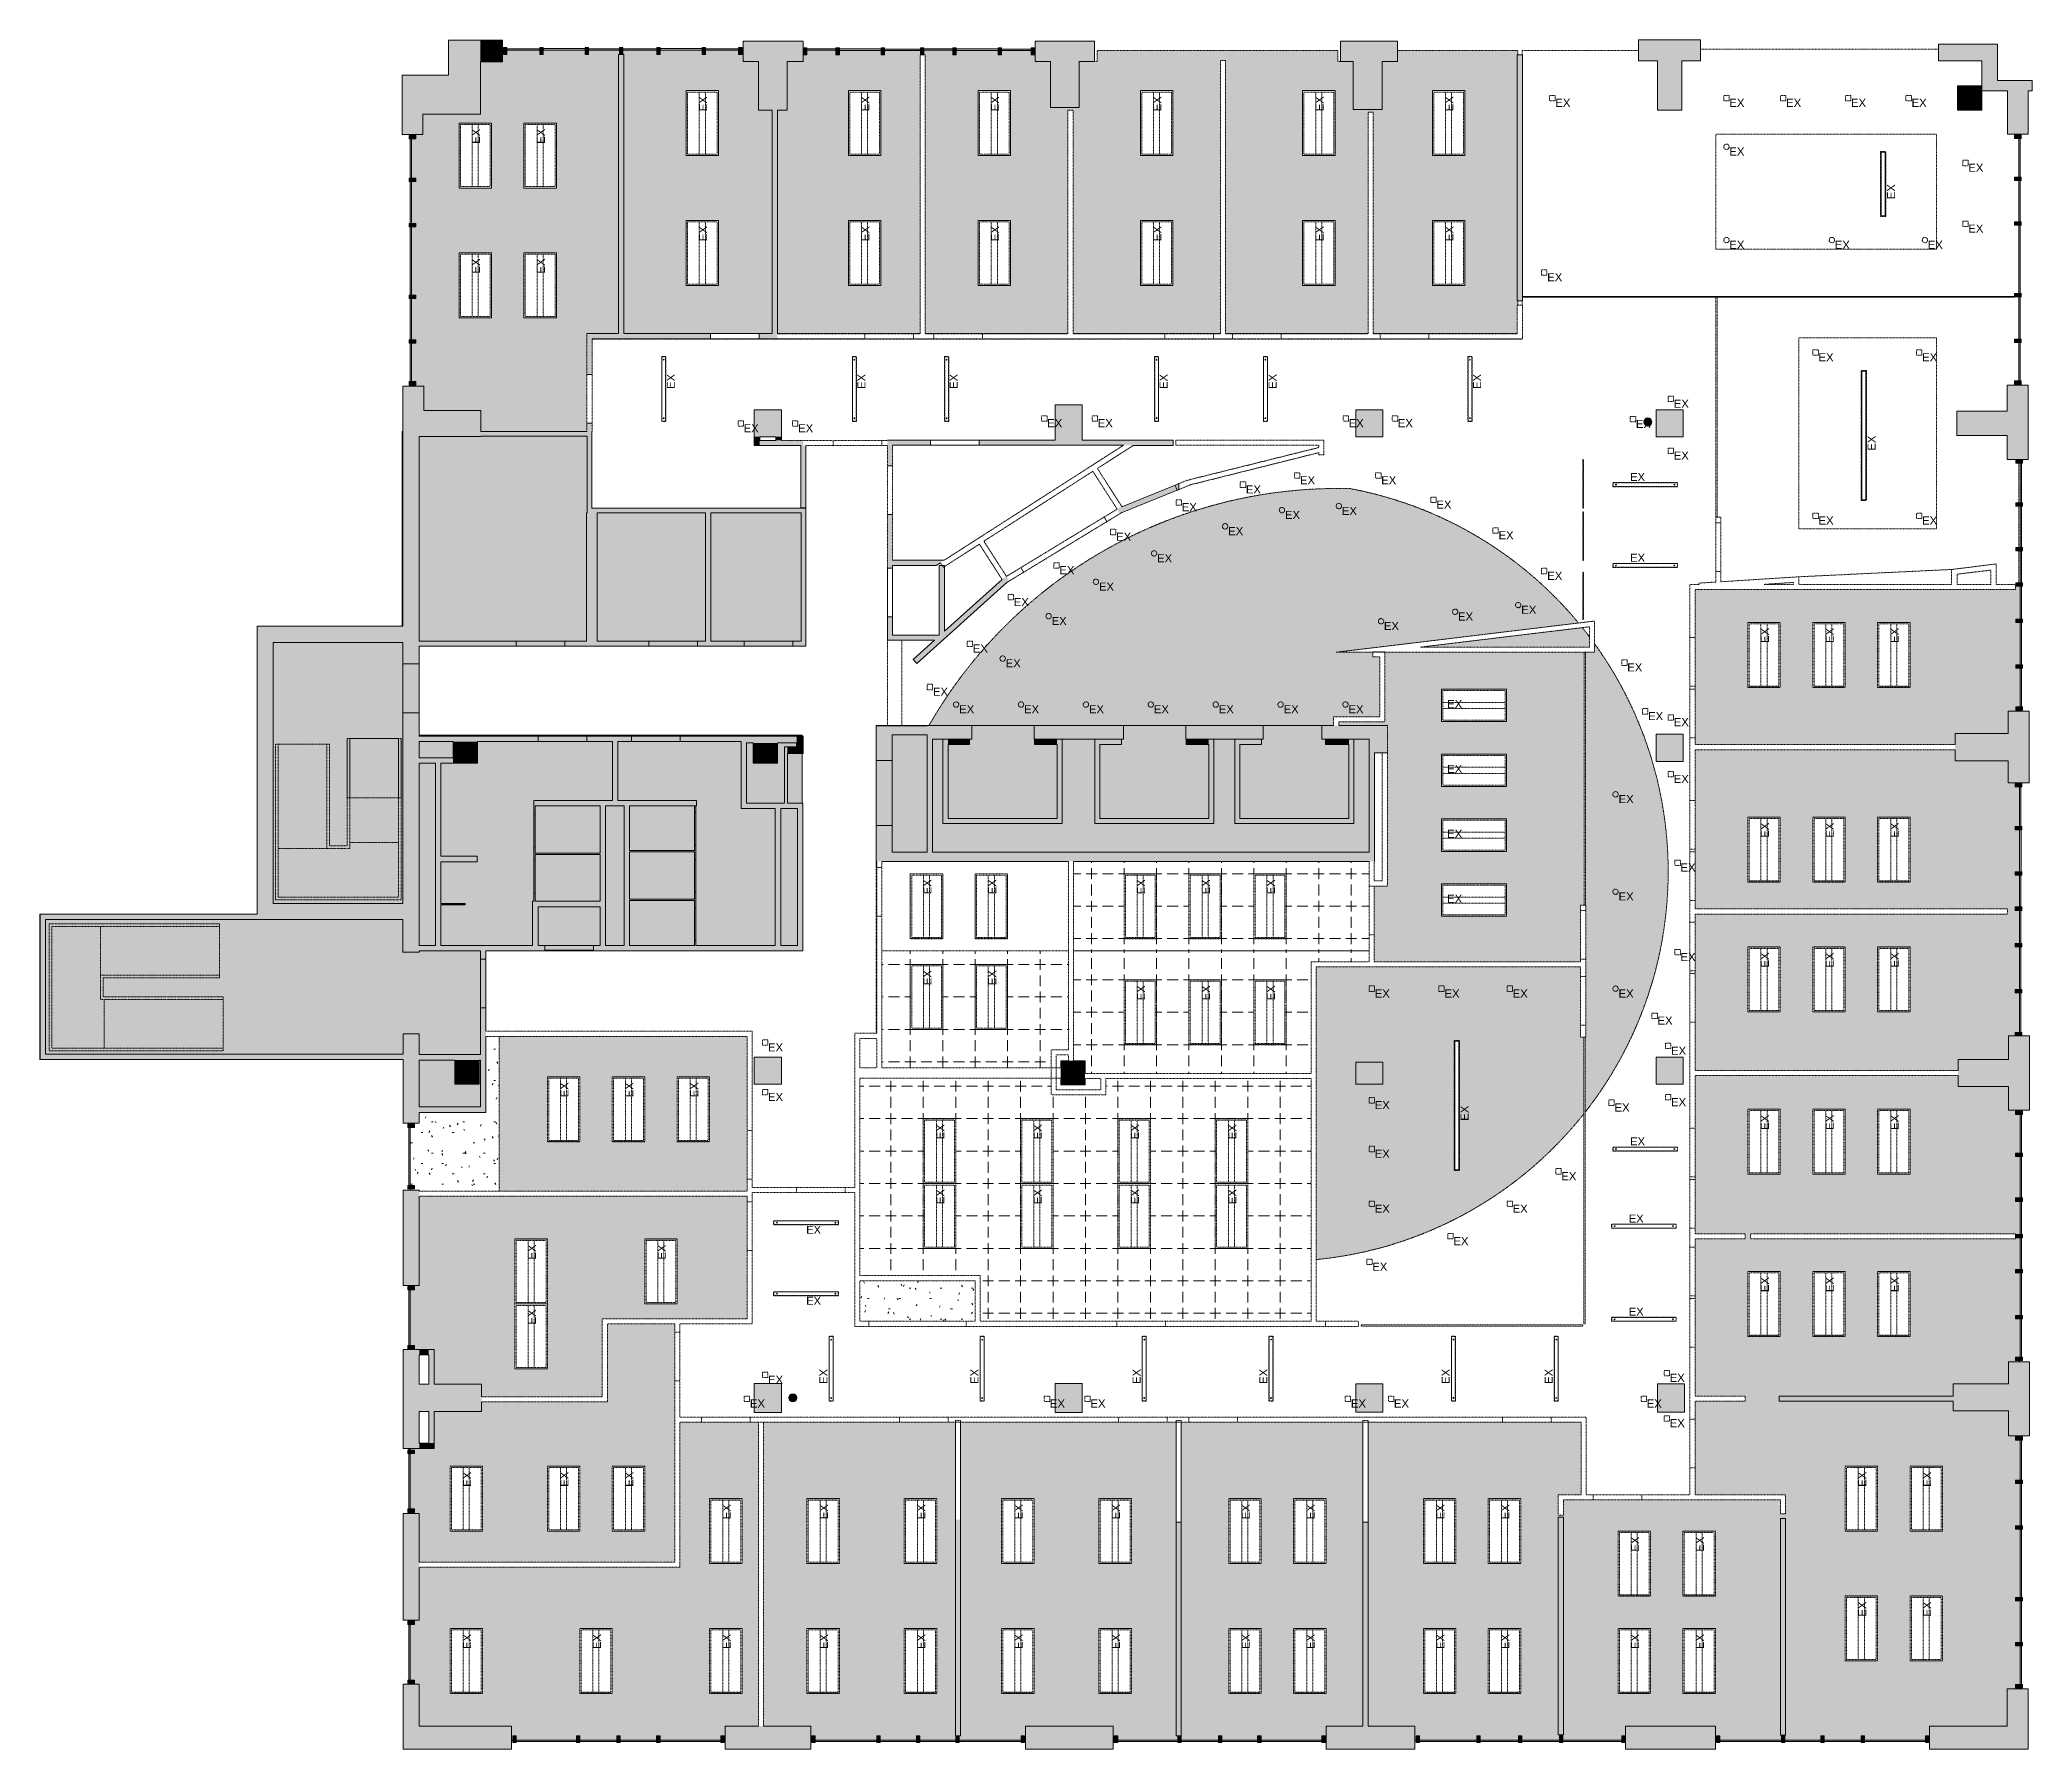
# Model space of a CAD drawing. Header units: inches. Extents: x -674 to 800, y -349 to 915.
import ezdxf

# ---------------------------------------------------------------- set-up
doc = ezdxf.new("R2010")
doc.units = ezdxf.units.IN
doc.header["$MEASUREMENT"] = 0
for name, pattern in [('Demolished', [0.1875, 0.125, -0.0625]), ('Demolished 3_128_', [0.046875, 0.023437, -0.023437]), ('Hidden 1_16_', [0.09375, 0.0625, -0.03125]), ('Overhead 1_16_', [0.101562, 0.0625, -0.039062])]:
    doc.linetypes.add(name, pattern=pattern)
for name, color, linetype, lineweight in [('A-ANNO-NOTE', 131, 'Demolished', 9), ('A-CLNG', 13, 'Demolished', 9), ('A-CLNG-PATT', 13, 'Demolished', 9), ('A-COLS', 52, 'Continuous', 13), ('A-DETL', 90, 'Continuous', 9), ('A-DETL-GENF', 92, 'Continuous', 9), ('A-DETL-THIN', 151, 'Continuous', 9), ('A-GLAZ-CURT', 52, 'Continuous', 13), ('A-GLAZ-CWMG', 51, 'Continuous', 13), ('A-WALL', 113, 'Continuous', 13), ('A-WALL-PATT', 111, 'Continuous', 13), ('E-LITE-EQPM', 33, 'Demolished', 9), ('I-WALL', 2, 'Demolished', 9), ('S-STRS-MBND', 31, 'Continuous', 13)]:
    doc.layers.add(name, color=color, linetype=linetype, lineweight=lineweight)
doc.styles.add('Arial', font='arial.ttf', dxfattribs={"height": 6})
doc.styles.add('Arial_1', font='arial.ttf', dxfattribs={"height": 5.880857})
pattern_1 = [(0, (0, 0), (30.72, 7.68), [1.267, -21.773, 1.267, -21.773, -122.88]), (0, (0, 0), (30.72, 7.68), [-46.08, 1.267, -44.813, 1.267, -21.773, -53.76]), (0, (0, 0), (30.72, 7.68), [-115.2, 1.267, -14.093, 1.267, -37.133]), (120, (11.52, 3.84), (-22.011075, 22.7643), [1.267, -21.773, 1.267, -21.773, -122.88]), (120, (11.52, 3.84), (-22.011075, 22.7643), [-46.08, 1.267, -44.813, 1.267, -21.773, -53.76]), (120, (11.52, 3.84), (-22.011075, 22.7643), [-115.2, 1.267, -14.093, 1.267, -37.133]), (240, (15.36, 19.2), (-8.708925, -30.4443), [1.267, -21.773, 1.267, -21.773, -122.88]), (240, (15.36, 19.2), (-8.708925, -30.4443), [-46.08, 1.267, -44.813, 1.267, -21.773, -53.76]), (240, (15.36, 19.2), (-8.708925, -30.4443), [-115.2, 1.267, -14.093, 1.267, -37.133])]

msp = doc.modelspace()

# ---------------------------------------------------------------- texts
at = {"layer": 'A-ANNO-NOTE', "color": 7, "linetype": 'Demolished 3_128_', "attachment_point": 1, "rotation": 90, "line_spacing_factor": 0.941778}
for insert, char_height, width, style in [((-186.1, 862.6), 6, 13.369, 'Arial'), ((-66.1, 862.6), 6, 13.369, 'Arial'), ((29.9, 862.6), 6, 13.369, 'Arial'), ((149.9, 862.6), 6, 13.369, 'Arial'), ((269.9, 862.6), 6, 13.369, 'Arial'), ((365.9, 862.6), 6, 13.369, 'Arial'), ((-354.1, 838.6), 6, 13.369, 'Arial'), ((-306.1, 838.6), 6, 13.369, 'Arial'), ((692.7, 797.6), 6, 13.369, 'Arial'), ((-186.1, 766.6), 6, 13.369, 'Arial'), ((-66.1, 766.6), 6, 13.369, 'Arial'), ((29.9, 766.6), 6, 13.369, 'Arial'), ((149.9, 766.6), 6, 13.369, 'Arial'), ((269.9, 766.6), 6, 13.369, 'Arial'), ((365.9, 766.6), 6, 13.369, 'Arial'), ((-354.1, 742.6), 6, 13.369, 'Arial'), ((-306.1, 742.6), 6, 13.369, 'Arial'), ((-209.9, 657.4), 5.88, 13.104, 'Arial_1'), ((-68.9, 657.4), 5.88, 13.104, 'Arial_1'), ((-0.7, 657.4), 5.88, 13.104, 'Arial_1'), ((154.6, 657.4), 5.88, 13.104, 'Arial_1'), ((235.2, 657.4), 5.88, 13.104, 'Arial_1'), ((386.5, 657.4), 5.88, 13.104, 'Arial_1'), ((678.3, 611.6), 6, 13.369, 'Arial'), ((599.3, 469.4), 6, 13.369, 'Arial'), ((647.3, 469.4), 6, 13.369, 'Arial'), ((695.3, 469.4), 6, 13.369, 'Arial'), ((599.3, 325.4), 6, 13.369, 'Arial'), ((647.3, 325.4), 6, 13.369, 'Arial'), ((695.3, 325.4), 6, 13.369, 'Arial'), ((-20.2, 283.5), 6, 13.369, 'Arial'), ((27.8, 283.5), 6, 13.369, 'Arial'), ((137.9, 283.5), 6, 13.369, 'Arial'), ((185.9, 283.5), 6, 13.369, 'Arial'), ((233.9, 283.5), 6, 13.369, 'Arial'), ((599.3, 229.4), 6, 13.369, 'Arial'), ((647.3, 229.4), 6, 13.369, 'Arial'), ((695.3, 229.4), 6, 13.369, 'Arial'), ((-20.2, 216.3), 6, 13.369, 'Arial'), ((27.8, 216.3), 6, 13.369, 'Arial'), ((137.9, 205.1), 6, 13.369, 'Arial'), ((185.9, 205.1), 6, 13.369, 'Arial'), ((233.9, 205.1), 6, 13.369, 'Arial'), ((-288.7, 133.4), 6, 13.369, 'Arial'), ((-240.7, 133.4), 6, 13.369, 'Arial'), ((-192.7, 133.4), 6, 13.369, 'Arial'), ((377.2, 116.1), 6, 13.369, 'Arial'), ((599.3, 109.4), 6, 13.369, 'Arial'), ((647.3, 109.4), 6, 13.369, 'Arial'), ((695.3, 109.4), 6, 13.369, 'Arial'), ((-10.6, 102.4), 6, 13.369, 'Arial'), ((61.4, 102.4), 6, 13.369, 'Arial'), ((133.4, 102.4), 6, 13.369, 'Arial'), ((205.4, 102.4), 6, 13.369, 'Arial'), ((-10.6, 54.4), 6, 13.369, 'Arial'), ((61.4, 54.4), 6, 13.369, 'Arial'), ((133.4, 54.4), 6, 13.369, 'Arial'), ((205.4, 54.4), 6, 13.369, 'Arial'), ((-312.7, 13.4), 6, 13.369, 'Arial'), ((-216.7, 13.4), 6, 13.369, 'Arial'), ((599.3, -10.6), 6, 13.369, 'Arial'), ((647.3, -10.6), 6, 13.369, 'Arial'), ((695.3, -10.6), 6, 13.369, 'Arial'), ((-312.7, -34.6), 6, 13.369, 'Arial'), ((-97, -78.4), 5.88, 13.104, 'Arial_1'), ((14.7, -78.4), 5.88, 13.104, 'Arial_1'), ((134.6, -78.4), 5.88, 13.104, 'Arial_1'), ((228.4, -78.4), 5.88, 13.104, 'Arial_1'), ((363.3, -78.4), 5.88, 13.104, 'Arial_1'), ((439.4, -78.4), 5.88, 13.104, 'Arial_1'), ((-360.7, -154.6), 6, 13.369, 'Arial'), ((-288.7, -154.6), 6, 13.369, 'Arial'), ((-240.7, -154.6), 6, 13.369, 'Arial'), ((671.3, -154.6), 6, 13.369, 'Arial'), ((719.3, -154.6), 6, 13.369, 'Arial'), ((-168.7, -178.6), 6, 13.369, 'Arial'), ((-96.7, -178.6), 6, 13.369, 'Arial'), ((-24.7, -178.6), 6, 13.369, 'Arial'), ((47.3, -178.6), 6, 13.369, 'Arial'), ((119.3, -178.6), 6, 13.369, 'Arial'), ((215.3, -178.6), 6, 13.369, 'Arial'), ((263.3, -178.6), 6, 13.369, 'Arial'), ((359.3, -178.6), 6, 13.369, 'Arial'), ((407.3, -178.6), 6, 13.369, 'Arial'), ((503.3, -202.6), 6, 13.369, 'Arial'), ((551.3, -202.6), 6, 13.369, 'Arial'), ((671.3, -250.6), 6, 13.369, 'Arial'), ((719.3, -250.6), 6, 13.369, 'Arial'), ((-360.7, -274.6), 6, 13.369, 'Arial'), ((-264.7, -274.6), 6, 13.369, 'Arial'), ((-168.7, -274.6), 6, 13.369, 'Arial'), ((-96.7, -274.6), 6, 13.369, 'Arial'), ((-24.7, -274.6), 6, 13.369, 'Arial'), ((47.3, -274.6), 6, 13.369, 'Arial'), ((119.3, -274.6), 6, 13.369, 'Arial'), ((215.3, -274.6), 6, 13.369, 'Arial'), ((263.3, -274.6), 6, 13.369, 'Arial'), ((359.3, -274.6), 6, 13.369, 'Arial'), ((407.3, -274.6), 6, 13.369, 'Arial'), ((503.3, -274.6), 6, 13.369, 'Arial'), ((551.3, -274.6), 6, 13.369, 'Arial')]:
    msp.add_mtext('EX', dxfattribs=dict(at, insert=insert, char_height=char_height, width=width, style=style))
at = {"layer": 'A-ANNO-NOTE', "color": 7, "linetype": 'Demolished 3_128_', "attachment_point": 1, "line_spacing_factor": 0.941778}
for insert, char_height, width, style in [((447.3, 871.9), 6, 13.369, 'Arial'), ((576, 871.9), 6, 13.369, 'Arial'), ((618, 871.9), 6, 13.369, 'Arial'), ((666, 871.9), 6, 13.369, 'Arial'), ((710.8, 871.9), 6, 13.369, 'Arial'), ((576, 835.9), 6, 13.369, 'Arial'), ((752.8, 823.9), 6, 13.369, 'Arial'), ((576, 766.9), 6, 13.369, 'Arial'), ((654, 766.9), 6, 13.369, 'Arial'), ((722.8, 766.9), 6, 13.369, 'Arial'), ((752.8, 778.9), 6, 13.369, 'Arial'), ((441.3, 742.9), 6, 13.369, 'Arial'), ((642, 683.7), 6, 13.369, 'Arial'), ((718.6, 683.7), 6, 13.369, 'Arial'), ((534.9, 649.4), 6, 13.369, 'Arial'), ((71.4, 635), 6, 13.369, 'Arial'), ((108.8, 635), 6, 13.369, 'Arial'), ((294.4, 635), 6, 13.369, 'Arial'), ((330.8, 635), 6, 13.369, 'Arial'), ((506.9, 634.4), 6, 13.369, 'Arial'), ((-153.1, 631.2), 6, 13.369, 'Arial'), ((-112.8, 631.2), 6, 13.369, 'Arial'), ((534.9, 611), 6, 13.369, 'Arial'), ((258.4, 592.8), 6, 13.369, 'Arial'), ((318.5, 592.8), 6, 13.369, 'Arial'), ((502.7, 595.1), 5.88, 13.104, 'Arial_1'), ((218.4, 586), 6, 13.369, 'Arial'), ((171, 572.9), 6, 13.369, 'Arial'), ((247.3, 567.1), 6, 13.369, 'Arial'), ((289.4, 570.1), 6, 13.369, 'Arial'), ((359.3, 574.8), 6, 13.369, 'Arial'), ((642, 563), 6, 13.369, 'Arial'), ((718.6, 563), 6, 13.369, 'Arial'), ((122.4, 551), 6, 13.369, 'Arial'), ((205.3, 555.1), 6, 13.369, 'Arial'), ((405.3, 552.1), 6, 13.369, 'Arial'), ((152.7, 535.1), 6, 13.369, 'Arial'), ((502.7, 535.4), 5.88, 13.104, 'Arial_1'), ((80.4, 526.3), 6, 13.369, 'Arial'), ((441.3, 522.1), 6, 13.369, 'Arial'), ((46.7, 502.7), 6, 13.369, 'Arial'), ((109.7, 514.1), 6, 13.369, 'Arial'), ((74.7, 488.7), 6, 13.369, 'Arial'), ((375.3, 492), 6, 13.369, 'Arial'), ((422.1, 497), 6, 13.369, 'Arial'), ((320.5, 485), 6, 13.369, 'Arial'), ((16.4, 468.4), 6, 13.369, 'Arial'), ((40.7, 457.4), 6, 13.369, 'Arial'), ((500.5, 454.4), 6, 13.369, 'Arial'), ((-13.1, 436.4), 6, 13.369, 'Arial'), ((6.3, 423.4), 6, 13.369, 'Arial'), ((54.3, 423.4), 6, 13.369, 'Arial'), ((102.3, 423.4), 6, 13.369, 'Arial'), ((150.3, 423.4), 6, 13.369, 'Arial'), ((198.3, 423.4), 6, 13.369, 'Arial'), ((246.3, 423.4), 6, 13.369, 'Arial'), ((294.3, 423.4), 6, 13.369, 'Arial'), ((367.3, 427.3), 6, 13.369, 'Arial'), ((515.9, 418.4), 6, 13.369, 'Arial'), ((534.9, 413.9), 6, 13.369, 'Arial'), ((367.3, 379.3), 6, 13.369, 'Arial'), ((534.9, 371.9), 6, 13.369, 'Arial'), ((494.1, 357), 6, 13.369, 'Arial'), ((367.3, 331.3), 6, 13.369, 'Arial'), ((539.9, 306.4), 6, 13.369, 'Arial'), ((367.3, 283.3), 6, 13.369, 'Arial'), ((494.1, 285), 6, 13.369, 'Arial'), ((539.9, 240.2), 6, 13.369, 'Arial'), ((313.7, 213.2), 6, 13.369, 'Arial'), ((365.3, 213.2), 6, 13.369, 'Arial'), ((415.7, 213.2), 6, 13.369, 'Arial'), ((494.1, 213.2), 6, 13.369, 'Arial'), ((522.9, 193.2), 6, 13.369, 'Arial'), ((-135.1, 173.4), 6, 13.369, 'Arial'), ((532.9, 170.9), 6, 13.369, 'Arial'), ((-135.1, 136.7), 6, 13.369, 'Arial'), ((532.9, 132.9), 6, 13.369, 'Arial'), ((313.7, 130.7), 6, 13.369, 'Arial'), ((491.1, 128.9), 6, 13.369, 'Arial'), ((502.7, 103.8), 5.88, 13.104, 'Arial_1'), ((313.7, 94.7), 6, 13.369, 'Arial'), ((451.7, 78.1), 6, 13.369, 'Arial'), ((313.7, 54.1), 6, 13.369, 'Arial'), ((415.7, 54.1), 6, 13.369, 'Arial'), ((501.7, 46.7), 5.88, 13.104, 'Arial_1'), ((-106.8, 38.4), 5.88, 13.104, 'Arial_1'), ((371.9, 30.1), 6, 13.369, 'Arial'), ((311.9, 11.2), 6, 13.369, 'Arial'), ((-106.8, -14.1), 5.88, 13.104, 'Arial_1'), ((501.7, -22.1), 5.88, 13.104, 'Arial_1'), ((-135.1, -72.4), 6, 13.369, 'Arial'), ((531.9, -71), 6, 13.369, 'Arial'), ((-148.5, -90), 6, 13.369, 'Arial'), ((73.4, -90), 6, 13.369, 'Arial'), ((103.4, -90), 6, 13.369, 'Arial'), ((296.1, -90), 6, 13.369, 'Arial'), ((327.9, -90), 6, 13.369, 'Arial'), ((514.9, -90), 6, 13.369, 'Arial'), ((531.9, -104.5), 6, 13.369, 'Arial')]:
    msp.add_mtext('EX', dxfattribs=dict(at, insert=insert, char_height=char_height, width=width, style=style))

# ---------------------------------------------------------------- blocks, each defined once
blk = doc.blocks.new('System Panel - Glazed-1562996-Reflected Ceiling Demolition Plan')
at = {"layer": 'A-GLAZ-CURT', "lineweight": 9}
blk.add_hatch(color=55, dxfattribs=at).paths.add_polyline_path([(12.25, 0.75), (12.25, 1.75), (-12.25, 1.75), (-12.25, 0.75)], flags=0)
at = {"layer": 'A-GLAZ-CURT', "color": 7, "lineweight": 20}
for p, q in [((-12.25, 0.75), (-12.25, 1.75)), ((-12.25, 1.75), (12.25, 1.75)), ((12.25, 0.75), (-12.25, 0.75)), ((12.25, 1.75), (12.25, 0.75))]:
    blk.add_line(p, q, dxfattribs=at)
blk = doc.blocks.new('System Panel - Glazed-1562998-Reflected Ceiling Demolition Plan')
at = {"layer": 'A-GLAZ-CURT', "lineweight": 9}
blk.add_hatch(color=55, dxfattribs=at).paths.add_polyline_path([(15.5, 0.7), (15.5, 1.8), (-15.5, 1.8), (-15.5, 0.7), (-5.9, 0.7)], flags=0)
at = {"layer": 'A-GLAZ-CURT', "color": 7, "lineweight": 20}
for p, q in [((-15.5, 0.7), (-15.5, 1.8)), ((-15.5, 1.8), (15.5, 1.8)), ((15.5, 0.7), (-15.5, 0.7)), ((15.5, 1.8), (15.5, 0.7))]:
    blk.add_line(p, q, dxfattribs=at)
blk = doc.blocks.new('System Panel - Glazed-1563122-Reflected Ceiling Demolition Plan')
at = {"layer": 'A-GLAZ-CURT', "lineweight": 9}
blk.add_hatch(color=55, dxfattribs=at).paths.add_polyline_path([(11.375, 0.75), (11.375, 1.75), (-11.375, 1.75), (-11.375, 0.75)], flags=0)
at = {"layer": 'A-GLAZ-CURT', "color": 7, "lineweight": 20}
for p, q in [((-11.375, 0.75), (-11.375, 1.75)), ((-11.375, 1.75), (11.375, 1.75)), ((11.375, 0.75), (-11.375, 0.75)), ((11.375, 1.75), (11.375, 0.75))]:
    blk.add_line(p, q, dxfattribs=at)
blk = doc.blocks.new('System Panel - Glazed-1563123-Reflected Ceiling Demolition Plan')
at = {"layer": 'A-GLAZ-CURT', "lineweight": 9}
blk.add_hatch(color=55, dxfattribs=at).paths.add_polyline_path([(12.625, 0.75), (12.625, 1.75), (-12.625, 1.75), (-12.625, 0.75)], flags=0)
at = {"layer": 'A-GLAZ-CURT', "color": 7, "lineweight": 20}
for p, q in [((-12.625, 0.75), (-12.625, 1.75)), ((-12.625, 1.75), (12.625, 1.75)), ((12.625, 0.75), (-12.625, 0.75)), ((12.625, 1.75), (12.625, 0.75))]:
    blk.add_line(p, q, dxfattribs=at)
blk = doc.blocks.new('Rectangular Mullion - Rectangular Mullion 1-1562989-Reflected Ceiling Demolition Plan')
at = {"layer": 'A-GLAZ-CWMG', "lineweight": 9}
blk.add_hatch(color=55, dxfattribs=at).paths.add_polyline_path([(0.4, 2.5), (1.2, 2.5), (1.2, -2.5), (-1.3, -2.5), (-1.3, 2.5)], flags=0)
at = {"layer": 'A-GLAZ-CWMG', "color": 7, "lineweight": 20}
for p, q in [((1.2, 2.5), (-1.3, 2.5)), ((-1.3, 2.5), (-1.3, -2.5)), ((1.2, -2.5), (1.2, 2.5)), ((-1.3, -2.5), (1.2, -2.5))]:
    blk.add_line(p, q, dxfattribs=at)
blk = doc.blocks.new('System Panel - Glazed-1563109-Reflected Ceiling Demolition Plan')
at = {"layer": 'A-GLAZ-CURT', "lineweight": 9}
blk.add_hatch(color=55, dxfattribs=at).paths.add_polyline_path([(10.75, 0.75), (10.75, 1.75), (-10.75, 1.75), (-10.75, 0.75)], flags=0)
at = {"layer": 'A-GLAZ-CURT', "color": 7, "lineweight": 20}
for p, q in [((-10.75, 0.75), (-10.75, 1.75)), ((-10.75, 1.75), (10.75, 1.75)), ((10.75, 0.75), (-10.75, 0.75)), ((10.75, 1.75), (10.75, 0.75))]:
    blk.add_line(p, q, dxfattribs=at)
blk = doc.blocks.new('System Panel - Glazed-1563110-Reflected Ceiling Demolition Plan')
at = {"layer": 'A-GLAZ-CURT', "lineweight": 9}
blk.add_hatch(color=55, dxfattribs=at).paths.add_polyline_path([(13.2, 0.7), (13.2, 1.7), (-13.3, 1.7), (-13.3, 0.7), (12.9, 0.7)], flags=0)
at = {"layer": 'A-GLAZ-CURT', "color": 7, "lineweight": 20}
for p, q in [((-13.3, 0.7), (-13.3, 1.7)), ((-13.3, 1.7), (13.2, 1.7)), ((13.2, 0.7), (-13.3, 0.7)), ((13.2, 1.7), (13.2, 0.7))]:
    blk.add_line(p, q, dxfattribs=at)
blk = doc.blocks.new('System Panel - Glazed-1563111-Reflected Ceiling Demolition Plan')
at = {"layer": 'A-GLAZ-CURT', "lineweight": 9}
blk.add_hatch(color=55, dxfattribs=at).paths.add_polyline_path([(11, 0.7), (11, 1.7), (-11, 1.7), (-11, 0.7), (-4.4, 0.7)], flags=0)
at = {"layer": 'A-GLAZ-CURT', "color": 7, "lineweight": 20}
for p, q in [((-11, 0.7), (-11, 1.7)), ((-11, 1.7), (11, 1.7)), ((11, 0.7), (-11, 0.7)), ((11, 1.7), (11, 0.7))]:
    blk.add_line(p, q, dxfattribs=at)
blk = doc.blocks.new('System Panel - Glazed-1563014-Reflected Ceiling Demolition Plan')
at = {"layer": 'A-GLAZ-CURT', "lineweight": 9}
blk.add_hatch(color=55, dxfattribs=at).paths.add_polyline_path([(14.25, 1.75), (-14.25, 1.75), (-14.25, 0.75), (14.25, 0.75)], flags=0)
at = {"layer": 'A-GLAZ-CURT', "color": 7, "lineweight": 20}
for p, q in [((-14.25, 0.75), (-14.25, 1.75)), ((-14.25, 1.75), (14.25, 1.75)), ((14.25, 0.75), (-14.25, 0.75)), ((14.25, 1.75), (14.25, 0.75))]:
    blk.add_line(p, q, dxfattribs=at)
blk = doc.blocks.new('System Panel - Glazed-1563015-Reflected Ceiling Demolition Plan')
at = {"layer": 'A-GLAZ-CURT', "lineweight": 9}
blk.add_hatch(color=55, dxfattribs=at).paths.add_polyline_path([(15.625, 1.75), (-15.625, 1.75), (-15.625, 0.75), (15.625, 0.75)], flags=0)
at = {"layer": 'A-GLAZ-CURT', "color": 7, "lineweight": 20}
for p, q in [((-15.625, 0.75), (-15.625, 1.75)), ((-15.625, 1.75), (15.625, 1.75)), ((15.625, 0.75), (-15.625, 0.75)), ((15.625, 1.75), (15.625, 0.75))]:
    blk.add_line(p, q, dxfattribs=at)
blk = doc.blocks.new('System Panel - Glazed-1563029-Reflected Ceiling Demolition Plan')
at = {"layer": 'A-GLAZ-CURT', "lineweight": 9}
blk.add_hatch(color=55, dxfattribs=at).paths.add_polyline_path([(25.25, 1.75), (-25.25, 1.75), (-25.25, 0.75), (25.25, 0.75)], flags=0)
at = {"layer": 'A-GLAZ-CURT', "color": 7, "lineweight": 20}
for p, q in [((-25.25, 0.75), (-25.25, 1.75)), ((-25.25, 1.75), (25.25, 1.75)), ((25.25, 0.75), (-25.25, 0.75)), ((25.25, 1.75), (25.25, 0.75))]:
    blk.add_line(p, q, dxfattribs=at)
blk = doc.blocks.new('System Panel - Glazed-1563030-Reflected Ceiling Demolition Plan')
at = {"layer": 'A-GLAZ-CURT', "lineweight": 9}
blk.add_hatch(color=55, dxfattribs=at).paths.add_polyline_path([(15.25, 1.75), (-15.25, 1.75), (-15.25, 0.75), (15.25, 0.75)], flags=0)
at = {"layer": 'A-GLAZ-CURT', "color": 7, "lineweight": 20}
for p, q in [((-15.25, 0.75), (-15.25, 1.75)), ((-15.25, 1.75), (15.25, 1.75)), ((15.25, 0.75), (-15.25, 0.75)), ((15.25, 1.75), (15.25, 0.75))]:
    blk.add_line(p, q, dxfattribs=at)
blk = doc.blocks.new('System Panel - Glazed-1562997-Reflected Ceiling Demolition Plan')
at = {"layer": 'A-GLAZ-CURT', "lineweight": 9}
blk.add_hatch(color=55, dxfattribs=at).paths.add_polyline_path([(11.75, 1.75), (-11.75, 1.75), (-11.75, 0.75), (11.75, 0.75)], flags=0)
at = {"layer": 'A-GLAZ-CURT', "color": 7, "lineweight": 20}
for p, q in [((-11.75, 0.75), (-11.75, 1.75)), ((-11.75, 1.75), (11.75, 1.75)), ((11.75, 0.75), (-11.75, 0.75)), ((11.75, 1.75), (11.75, 0.75))]:
    blk.add_line(p, q, dxfattribs=at)
blk = doc.blocks.new('System Panel - Glazed-1563016-Reflected Ceiling Demolition Plan')
at = {"layer": 'A-GLAZ-CURT', "lineweight": 9}
blk.add_hatch(color=55, dxfattribs=at).paths.add_polyline_path([(15.4, 1.8), (-15.4, 1.8), (-15.4, 0.8), (15.4, 0.8)], flags=0)
at = {"layer": 'A-GLAZ-CURT', "color": 7, "lineweight": 20}
for p, q in [((-15.4, 0.8), (-15.4, 1.8)), ((-15.4, 1.8), (15.4, 1.8)), ((15.4, 0.8), (-15.4, 0.8)), ((15.4, 1.8), (15.4, 0.8))]:
    blk.add_line(p, q, dxfattribs=at)
blk = doc.blocks.new('System Panel - Glazed-1563017-Reflected Ceiling Demolition Plan')
at = {"layer": 'A-GLAZ-CURT', "lineweight": 9}
blk.add_hatch(color=55, dxfattribs=at).paths.add_polyline_path([(14.6, 1.7), (-14.6, 1.7), (-14.6, 0.7), (14.6, 0.7)], flags=0)
at = {"layer": 'A-GLAZ-CURT', "color": 7, "lineweight": 20}
for p, q in [((-14.6, 0.7), (-14.6, 1.7)), ((-14.6, 1.7), (14.6, 1.7)), ((14.6, 0.7), (-14.6, 0.7)), ((14.6, 1.7), (14.6, 0.7))]:
    blk.add_line(p, q, dxfattribs=at)
blk = doc.blocks.new('Rectangular Mullion - Rectangular Mullion 1-1562993-Reflected Ceiling Demolition Plan')
at = {"layer": 'A-GLAZ-CWMG', "lineweight": 9}
blk.add_hatch(color=55, dxfattribs=at).paths.add_polyline_path([(0, -2.5), (-2.5, -2.5), (-2.5, 2.5), (0, 2.5), (0, -1.75)], flags=0)
at = {"layer": 'A-GLAZ-CWMG', "color": 7, "lineweight": 20}
for p, q in [((0, 2.5), (-2.5, 2.5)), ((-2.5, 2.5), (-2.5, -2.5)), ((0, -2.5), (0, 2.5)), ((-2.5, -2.5), (0, -2.5))]:
    blk.add_line(p, q, dxfattribs=at)
blk = doc.blocks.new('System Panel - Glazed-1562994-Reflected Ceiling Demolition Plan')
at = {"layer": 'A-GLAZ-CURT', "lineweight": 9}
blk.add_hatch(color=55, dxfattribs=at).paths.add_polyline_path([(14.625, 1), (14.625, 1.75), (-14.625, 1.75), (-14.625, 0.75), (14.625, 0.75)], flags=0)
at = {"layer": 'A-GLAZ-CURT', "color": 7, "lineweight": 20}
for p, q in [((-14.625, 0.75), (-14.625, 1.75)), ((-14.625, 1.75), (14.625, 1.75)), ((14.625, 0.75), (-14.625, 0.75)), ((14.625, 1.75), (14.625, 0.75))]:
    blk.add_line(p, q, dxfattribs=at)
blk = doc.blocks.new('System Panel - Glazed-1562995-Reflected Ceiling Demolition Plan')
at = {"layer": 'A-GLAZ-CURT', "lineweight": 9}
blk.add_hatch(color=55, dxfattribs=at).paths.add_polyline_path([(15.75, 1), (15.75, 1.75), (-15.75, 1.75), (-15.75, 0.75), (15.75, 0.75)], flags=0)
at = {"layer": 'A-GLAZ-CURT', "color": 7, "lineweight": 20}
for p, q in [((-15.75, 0.75), (-15.75, 1.75)), ((-15.75, 1.75), (15.75, 1.75)), ((15.75, 0.75), (-15.75, 0.75)), ((15.75, 1.75), (15.75, 0.75))]:
    blk.add_line(p, q, dxfattribs=at)
blk = doc.blocks.new('System Panel - Glazed-1563872-Reflected Ceiling Demolition Plan')
at = {"layer": 'A-GLAZ-CURT', "lineweight": 9}
blk.add_hatch(color=55, dxfattribs=at).paths.add_polyline_path([(11.625, 1.75), (-11.625, 1.75), (-11.625, 0.75), (11.625, 0.75)], flags=0)
at = {"layer": 'A-GLAZ-CURT', "color": 7, "lineweight": 20}
for p, q in [((-11.625, 0.75), (-11.625, 1.75)), ((-11.625, 1.75), (11.625, 1.75)), ((11.625, 0.75), (-11.625, 0.75)), ((11.625, 1.75), (11.625, 0.75))]:
    blk.add_line(p, q, dxfattribs=at)
blk = doc.blocks.new('System Panel - Glazed-1563873-Reflected Ceiling Demolition Plan')
at = {"layer": 'A-GLAZ-CURT', "lineweight": 9}
blk.add_hatch(color=55, dxfattribs=at).paths.add_polyline_path([(15.34375, 1.75), (-15.34375, 1.75), (-15.34375, 0.75), (15.34375, 0.75)], flags=0)
at = {"layer": 'A-GLAZ-CURT', "color": 7, "lineweight": 20}
for p, q in [((-15.34375, 0.75), (-15.34375, 1.75)), ((-15.34375, 1.75), (15.34375, 1.75)), ((15.34375, 0.75), (-15.34375, 0.75)), ((15.34375, 1.75), (15.34375, 0.75))]:
    blk.add_line(p, q, dxfattribs=at)
blk = doc.blocks.new('System Panel - Glazed-1563874-Reflected Ceiling Demolition Plan')
at = {"layer": 'A-GLAZ-CURT', "lineweight": 9}
blk.add_hatch(color=55, dxfattribs=at).paths.add_polyline_path([(14.34375, 1.75), (-14.34375, 1.75), (-14.34375, 0.75), (14.34375, 0.75)], flags=0)
at = {"layer": 'A-GLAZ-CURT', "color": 7, "lineweight": 20}
for p, q in [((-14.34375, 0.75), (-14.34375, 1.75)), ((-14.34375, 1.75), (14.34375, 1.75)), ((14.34375, 0.75), (-14.34375, 0.75)), ((14.34375, 1.75), (14.34375, 0.75))]:
    blk.add_line(p, q, dxfattribs=at)
blk = doc.blocks.new('System Panel - Glazed-1563053-Reflected Ceiling Demolition Plan')
at = {"layer": 'A-GLAZ-CURT', "lineweight": 9}
blk.add_hatch(color=55, dxfattribs=at).paths.add_polyline_path([(15.4, 0.8), (15.4, 1.8), (-15.4, 1.8), (-15.4, 0.8), (6.2, 0.8)], flags=0)
at = {"layer": 'A-GLAZ-CURT', "color": 7, "lineweight": 20}
for p, q in [((-15.4, 0.8), (-15.4, 1.8)), ((-15.4, 1.8), (15.4, 1.8)), ((15.4, 0.8), (-15.4, 0.8)), ((15.4, 1.8), (15.4, 0.8))]:
    blk.add_line(p, q, dxfattribs=at)
blk = doc.blocks.new('System Panel - Glazed-1564495-Reflected Ceiling Demolition Plan')
at = {"layer": 'A-GLAZ-CURT', "lineweight": 9}
blk.add_hatch(color=55, dxfattribs=at).paths.add_polyline_path([(15.71875, 1.75), (-15.71875, 1.75), (-15.71875, 0.75), (15.71875, 0.75)], flags=0)
at = {"layer": 'A-GLAZ-CURT', "color": 7, "lineweight": 20}
for p, q in [((-15.71875, 0.75), (-15.71875, 1.75)), ((-15.71875, 1.75), (15.71875, 1.75)), ((15.71875, 0.75), (-15.71875, 0.75)), ((15.71875, 1.75), (15.71875, 0.75))]:
    blk.add_line(p, q, dxfattribs=at)
blk = doc.blocks.new('System Panel - Glazed-1564496-Reflected Ceiling Demolition Plan')
at = {"layer": 'A-GLAZ-CURT', "lineweight": 9}
blk.add_hatch(color=55, dxfattribs=at).paths.add_polyline_path([(14.71875, 1.75), (-14.71875, 1.75), (-14.71875, 0.75), (14.71875, 0.75)], flags=0)
at = {"layer": 'A-GLAZ-CURT', "color": 7, "lineweight": 20}
for p, q in [((-14.71875, 0.75), (-14.71875, 1.75)), ((-14.71875, 1.75), (14.71875, 1.75)), ((14.71875, 0.75), (-14.71875, 0.75)), ((14.71875, 1.75), (14.71875, 0.75))]:
    blk.add_line(p, q, dxfattribs=at)
blk = doc.blocks.new('System Panel - Glazed-1565119-Reflected Ceiling Demolition Plan')
at = {"layer": 'A-GLAZ-CURT', "lineweight": 9}
blk.add_hatch(color=55, dxfattribs=at).paths.add_polyline_path([(-22.75, 1.75), (-22.75, 0.75), (22.75, 0.75), (22.75, 1.75)], flags=0)
at = {"layer": 'A-GLAZ-CURT', "color": 7, "lineweight": 20}
for p, q in [((-22.75, 0.75), (-22.75, 1.75)), ((-22.75, 1.75), (22.75, 1.75)), ((22.75, 0.75), (-22.75, 0.75)), ((22.75, 1.75), (22.75, 0.75))]:
    blk.add_line(p, q, dxfattribs=at)
blk = doc.blocks.new('System Panel - Glazed-1565120-Reflected Ceiling Demolition Plan')
at = {"layer": 'A-GLAZ-CURT', "lineweight": 9}
blk.add_hatch(color=55, dxfattribs=at).paths.add_polyline_path([(-1.9, 1.7), (-13.8, 1.7), (-13.8, 0.7), (13.7, 0.7), (13.7, 1.7)], flags=0)
at = {"layer": 'A-GLAZ-CURT', "color": 7, "lineweight": 20}
for p, q in [((-13.8, 0.7), (-13.8, 1.7)), ((-13.8, 1.7), (13.7, 1.7)), ((13.7, 0.7), (-13.8, 0.7)), ((13.7, 1.7), (13.7, 0.7))]:
    blk.add_line(p, q, dxfattribs=at)
blk = doc.blocks.new('System Panel - Glazed-1565121-Reflected Ceiling Demolition Plan')
at = {"layer": 'A-GLAZ-CURT', "lineweight": 9}
blk.add_hatch(color=55, dxfattribs=at).paths.add_polyline_path([(-22.5, 1.7), (-22.5, 0.7), (22.5, 0.7), (22.5, 1.7), (2.6, 1.7)], flags=0)
at = {"layer": 'A-GLAZ-CURT', "color": 7, "lineweight": 20}
for p, q in [((-22.5, 0.7), (-22.5, 1.7)), ((-22.5, 1.7), (22.5, 1.7)), ((22.5, 0.7), (-22.5, 0.7)), ((22.5, 1.7), (22.5, 0.7))]:
    blk.add_line(p, q, dxfattribs=at)
blk = doc.blocks.new('System Panel - Glazed-1565839-Reflected Ceiling Demolition Plan')
at = {"layer": 'A-GLAZ-CURT', "lineweight": 9}
blk.add_hatch(color=55, dxfattribs=at).paths.add_polyline_path([(-21.3, 1.7), (-21.3, 0.7), (21.2, 0.7), (21.2, 1.7), (-5.7, 1.7)], flags=0)
at = {"layer": 'A-GLAZ-CURT', "color": 7, "lineweight": 20}
for p, q in [((-21.3, 0.7), (-21.3, 1.7)), ((-21.3, 1.7), (21.2, 1.7)), ((21.2, 0.7), (-21.3, 0.7)), ((21.2, 1.7), (21.2, 0.7))]:
    blk.add_line(p, q, dxfattribs=at)
blk = doc.blocks.new('System Panel - Glazed-1565840-Reflected Ceiling Demolition Plan')
at = {"layer": 'A-GLAZ-CURT', "lineweight": 9}
blk.add_hatch(color=55, dxfattribs=at).paths.add_polyline_path([(8.2, 1.7), (-14.1, 1.7), (-14.1, 0.7), (14.1, 0.7), (14.1, 1.7)], flags=0)
at = {"layer": 'A-GLAZ-CURT', "color": 7, "lineweight": 20}
for p, q in [((-14.1, 0.7), (-14.1, 1.7)), ((-14.1, 1.7), (14.1, 1.7)), ((14.1, 0.7), (-14.1, 0.7)), ((14.1, 1.7), (14.1, 0.7))]:
    blk.add_line(p, q, dxfattribs=at)
blk = doc.blocks.new('System Panel - Glazed-1565841-Reflected Ceiling Demolition Plan')
at = {"layer": 'A-GLAZ-CURT', "lineweight": 9}
blk.add_hatch(color=55, dxfattribs=at).paths.add_polyline_path([(13.875, 1.75), (-13.875, 1.75), (-13.875, 0.75), (13.875, 0.75)], flags=0)
at = {"layer": 'A-GLAZ-CURT', "color": 7, "lineweight": 20}
for p, q in [((-13.875, 0.75), (-13.875, 1.75)), ((-13.875, 1.75), (13.875, 1.75)), ((13.875, 0.75), (-13.875, 0.75)), ((13.875, 1.75), (13.875, 0.75))]:
    blk.add_line(p, q, dxfattribs=at)
blk = doc.blocks.new('System Panel - Glazed-1565842-Reflected Ceiling Demolition Plan')
at = {"layer": 'A-GLAZ-CURT', "lineweight": 9}
blk.add_hatch(color=55, dxfattribs=at).paths.add_polyline_path([(21.875, 1.75), (-21.875, 1.75), (-21.875, 0.75), (21.875, 0.75)], flags=0)
at = {"layer": 'A-GLAZ-CURT', "color": 7, "lineweight": 20}
for p, q in [((-21.875, 0.75), (-21.875, 1.75)), ((-21.875, 1.75), (21.875, 1.75)), ((21.875, 0.75), (-21.875, 0.75)), ((21.875, 1.75), (21.875, 0.75))]:
    blk.add_line(p, q, dxfattribs=at)
blk = doc.blocks.new('System Panel - Glazed-1566502-Reflected Ceiling Demolition Plan')
at = {"layer": 'A-GLAZ-CURT', "lineweight": 9}
blk.add_hatch(color=55, dxfattribs=at).paths.add_polyline_path([(-22.3, 1.7), (-22.3, 0.7), (22.2, 0.7), (22.2, 1.7), (12.1, 1.7)], flags=0)
at = {"layer": 'A-GLAZ-CURT', "color": 7, "lineweight": 20}
for p, q in [((-22.3, 0.7), (-22.3, 1.7)), ((-22.3, 1.7), (22.2, 1.7)), ((22.2, 0.7), (-22.3, 0.7)), ((22.2, 1.7), (22.2, 0.7))]:
    blk.add_line(p, q, dxfattribs=at)
blk = doc.blocks.new('System Panel - Glazed-1566503-Reflected Ceiling Demolition Plan')
at = {"layer": 'A-GLAZ-CURT', "lineweight": 9}
blk.add_hatch(color=55, dxfattribs=at).paths.add_polyline_path([(-20.4, 1.7), (-22.5, 1.7), (-22.5, 0.7), (22.5, 0.7), (22.5, 1.7), (-1.6, 1.7)], flags=0)
at = {"layer": 'A-GLAZ-CURT', "color": 7, "lineweight": 20}
for p, q in [((-22.5, 0.7), (-22.5, 1.7)), ((-22.5, 1.7), (22.5, 1.7)), ((22.5, 0.7), (-22.5, 0.7)), ((22.5, 1.7), (22.5, 0.7))]:
    blk.add_line(p, q, dxfattribs=at)
blk = doc.blocks.new('System Panel - Glazed-1567193-Reflected Ceiling Demolition Plan')
at = {"layer": 'A-GLAZ-CURT', "lineweight": 9}
blk.add_hatch(color=55, dxfattribs=at).paths.add_polyline_path([(13.5, 1.75), (-13.5, 1.75), (-13.5, 0.75), (13.5, 0.75)], flags=0)
at = {"layer": 'A-GLAZ-CURT', "color": 7, "lineweight": 20}
for p, q in [((-13.5, 0.75), (-13.5, 1.75)), ((-13.5, 1.75), (13.5, 1.75)), ((13.5, 0.75), (-13.5, 0.75)), ((13.5, 1.75), (13.5, 0.75))]:
    blk.add_line(p, q, dxfattribs=at)
blk = doc.blocks.new('System Panel - Glazed-1567194-Reflected Ceiling Demolition Plan')
at = {"layer": 'A-GLAZ-CURT', "lineweight": 9}
blk.add_hatch(color=55, dxfattribs=at).paths.add_polyline_path([(-8.5, 1.7), (-22.9, 1.7), (-22.9, 0.7), (22.9, 0.7), (22.9, 1.7)], flags=0)
at = {"layer": 'A-GLAZ-CURT', "color": 7, "lineweight": 20}
for p, q in [((-22.9, 0.7), (-22.9, 1.7)), ((-22.9, 1.7), (22.9, 1.7)), ((22.9, 0.7), (-22.9, 0.7)), ((22.9, 1.7), (22.9, 0.7))]:
    blk.add_line(p, q, dxfattribs=at)
blk = doc.blocks.new('System Panel - Glazed-1567838-Reflected Ceiling Demolition Plan')
at = {"layer": 'A-GLAZ-CURT', "lineweight": 9}
blk.add_hatch(color=55, dxfattribs=at).paths.add_polyline_path([(-22.375, 1.75), (-22.375, 0.75), (22.375, 0.75), (22.375, 1.75)], flags=0)
at = {"layer": 'A-GLAZ-CURT', "color": 7, "lineweight": 20}
for p, q in [((-22.375, 0.75), (-22.375, 1.75)), ((-22.375, 1.75), (22.375, 1.75)), ((22.375, 0.75), (-22.375, 0.75)), ((22.375, 1.75), (22.375, 0.75))]:
    blk.add_line(p, q, dxfattribs=at)
blk = doc.blocks.new('System Panel - Glazed-1567839-Reflected Ceiling Demolition Plan')
at = {"layer": 'A-GLAZ-CURT', "lineweight": 9}
blk.add_hatch(color=55, dxfattribs=at).paths.add_polyline_path([(13.625, 1.75), (-13.625, 1.75), (-13.625, 0.75), (13.625, 0.75)], flags=0)
at = {"layer": 'A-GLAZ-CURT', "color": 7, "lineweight": 20}
for p, q in [((-13.625, 0.75), (-13.625, 1.75)), ((-13.625, 1.75), (13.625, 1.75)), ((13.625, 0.75), (-13.625, 0.75)), ((13.625, 1.75), (13.625, 0.75))]:
    blk.add_line(p, q, dxfattribs=at)
blk = doc.blocks.new('System Panel - Glazed-1567840-Reflected Ceiling Demolition Plan')
at = {"layer": 'A-GLAZ-CURT', "lineweight": 9}
blk.add_hatch(color=55, dxfattribs=at).paths.add_polyline_path([(-13.5, 1.75), (-13.5, 0.75), (13.5, 0.75), (13.5, 1.75)], flags=0)
at = {"layer": 'A-GLAZ-CURT', "color": 7, "lineweight": 20}
for p, q in [((-13.5, 0.75), (-13.5, 1.75)), ((-13.5, 1.75), (13.5, 1.75)), ((13.5, 0.75), (-13.5, 0.75)), ((13.5, 1.75), (13.5, 0.75))]:
    blk.add_line(p, q, dxfattribs=at)
blk = doc.blocks.new('System Panel - Glazed-1567841-Reflected Ceiling Demolition Plan')
at = {"layer": 'A-GLAZ-CURT', "lineweight": 9}
blk.add_hatch(color=55, dxfattribs=at).paths.add_polyline_path([(-14.2, 1.7), (-22.5, 1.7), (-22.5, 0.7), (22.5, 0.7), (22.5, 1.7)], flags=0)
at = {"layer": 'A-GLAZ-CURT', "color": 7, "lineweight": 20}
for p, q in [((-22.5, 0.7), (-22.5, 1.7)), ((-22.5, 1.7), (22.5, 1.7)), ((22.5, 0.7), (-22.5, 0.7)), ((22.5, 1.7), (22.5, 0.7))]:
    blk.add_line(p, q, dxfattribs=at)
blk = doc.blocks.new('Rectangular Mullion - Rectangular Mullion 1-1567834-Reflected Ceiling Demolition Plan')
at = {"layer": 'A-GLAZ-CWMG', "lineweight": 9}
blk.add_hatch(color=55, dxfattribs=at).paths.add_polyline_path([(1.25, -2.5), (-1.25, -2.5), (-1.25, 2.5), (1.25, 2.5), (1.25, -0.75)], flags=0)
at = {"layer": 'A-GLAZ-CWMG', "color": 7, "lineweight": 20}
for p, q in [((1.25, 2.5), (-1.25, 2.5)), ((-1.25, 2.5), (-1.25, -2.5)), ((1.25, -2.5), (1.25, 2.5)), ((-1.25, -2.5), (1.25, -2.5))]:
    blk.add_line(p, q, dxfattribs=at)
blk = doc.blocks.new('System Panel - Glazed-1568346-Reflected Ceiling Demolition Plan')
at = {"layer": 'A-GLAZ-CURT', "lineweight": 9}
blk.add_hatch(color=55, dxfattribs=at).paths.add_polyline_path([(20.5, -0.75), (-20.5, -0.75), (-20.5, -1.75), (20.5, -1.75)], flags=0)
at = {"layer": 'A-GLAZ-CURT', "color": 7, "lineweight": 20}
for p, q in [((-20.5, -1.75), (-20.5, -0.75)), ((-20.5, -0.75), (20.5, -0.75)), ((20.5, -1.75), (-20.5, -1.75)), ((20.5, -0.75), (20.5, -1.75))]:
    blk.add_line(p, q, dxfattribs=at)
blk = doc.blocks.new('Rectangular Mullion - Rectangular Mullion 1-1568341-Reflected Ceiling Demolition Plan')
at = {"layer": 'A-GLAZ-CWMG', "lineweight": 9}
blk.add_hatch(color=55, dxfattribs=at).paths.add_polyline_path([(1.2, 0.3), (1.2, -2.5), (-1.3, -2.5), (-1.3, 2.5), (1.2, 2.5), (1.2, 0.8)], flags=0)
at = {"layer": 'A-GLAZ-CWMG', "color": 7, "lineweight": 20}
for p, q in [((1.2, 2.5), (-1.3, 2.5)), ((-1.3, 2.5), (-1.3, -2.5)), ((1.2, -2.5), (1.2, 2.5)), ((-1.3, -2.5), (1.2, -2.5))]:
    blk.add_line(p, q, dxfattribs=at)
blk = doc.blocks.new('System Panel - Glazed-1622863-Reflected Ceiling Demolition Plan')
at = {"layer": 'A-GLAZ-CURT', "lineweight": 9}
blk.add_hatch(color=55, dxfattribs=at).paths.add_polyline_path([(0.625, -0.75), (-0.625, -0.75), (-0.625, -1.75), (0.625, -1.75)], flags=0)
at = {"layer": 'A-GLAZ-CURT', "color": 7, "lineweight": 20}
for p, q in [((-0.625, -1.75), (-0.625, -0.75)), ((-0.625, -0.75), (0.625, -0.75)), ((0.625, -1.75), (-0.625, -1.75)), ((0.625, -0.75), (0.625, -1.75))]:
    blk.add_line(p, q, dxfattribs=at)
blk = doc.blocks.new('System Panel - Glazed-1568976-Reflected Ceiling Demolition Plan')
at = {"layer": 'A-GLAZ-CURT', "lineweight": 9}
blk.add_hatch(color=55, dxfattribs=at).paths.add_polyline_path([(21.5, -0.75), (-21.5, -0.75), (-21.5, -1.75), (21.5, -1.75)], flags=0)
at = {"layer": 'A-GLAZ-CURT', "color": 7, "lineweight": 20}
for p, q in [((-21.5, -1.75), (-21.5, -0.75)), ((-21.5, -0.75), (21.5, -0.75)), ((21.5, -1.75), (-21.5, -1.75)), ((21.5, -0.75), (21.5, -1.75))]:
    blk.add_line(p, q, dxfattribs=at)
blk = doc.blocks.new('System Panel - Glazed-1569523-Reflected Ceiling Demolition Plan')
at = {"layer": 'A-GLAZ-CURT', "lineweight": 9}
blk.add_hatch(color=55, dxfattribs=at).paths.add_polyline_path([(14.25, -0.75), (-14.25, -0.75), (-14.25, -1.75), (14.25, -1.75)], flags=0)
at = {"layer": 'A-GLAZ-CURT', "color": 7, "lineweight": 20}
for p, q in [((-14.25, -1.75), (-14.25, -0.75)), ((-14.25, -0.75), (14.25, -0.75)), ((14.25, -1.75), (-14.25, -1.75)), ((14.25, -0.75), (14.25, -1.75))]:
    blk.add_line(p, q, dxfattribs=at)
blk = doc.blocks.new('System Panel - Glazed-1569524-Reflected Ceiling Demolition Plan')
at = {"layer": 'A-GLAZ-CURT', "lineweight": 9}
blk.add_hatch(color=55, dxfattribs=at).paths.add_polyline_path([(15.25, -0.75), (-15.25, -0.75), (-15.25, -1.75), (15.25, -1.75)], flags=0)
at = {"layer": 'A-GLAZ-CURT', "color": 7, "lineweight": 20}
for p, q in [((-15.25, -1.75), (-15.25, -0.75)), ((-15.25, -0.75), (15.25, -0.75)), ((15.25, -1.75), (-15.25, -1.75)), ((15.25, -0.75), (15.25, -1.75))]:
    blk.add_line(p, q, dxfattribs=at)
blk = doc.blocks.new('System Panel - Glazed-1569525-Reflected Ceiling Demolition Plan')
at = {"layer": 'A-GLAZ-CURT', "lineweight": 9}
blk.add_hatch(color=55, dxfattribs=at).paths.add_polyline_path([(25.25, -0.75), (-25.25, -0.75), (-25.25, -1.75), (25.25, -1.75)], flags=0)
at = {"layer": 'A-GLAZ-CURT', "color": 7, "lineweight": 20}
for p, q in [((-25.25, -1.75), (-25.25, -0.75)), ((-25.25, -0.75), (25.25, -0.75)), ((25.25, -1.75), (-25.25, -1.75)), ((25.25, -0.75), (25.25, -1.75))]:
    blk.add_line(p, q, dxfattribs=at)
blk = doc.blocks.new('System Panel - Glazed-1569526-Reflected Ceiling Demolition Plan')
at = {"layer": 'A-GLAZ-CURT', "lineweight": 9}
blk.add_hatch(color=55, dxfattribs=at).paths.add_polyline_path([(15.5, -0.75), (-15.5, -0.75), (-15.5, -1.75), (15.5, -1.75)], flags=0)
at = {"layer": 'A-GLAZ-CURT', "color": 7, "lineweight": 20}
for p, q in [((-15.5, -1.75), (-15.5, -0.75)), ((-15.5, -0.75), (15.5, -0.75)), ((15.5, -1.75), (-15.5, -1.75)), ((15.5, -0.75), (15.5, -1.75))]:
    blk.add_line(p, q, dxfattribs=at)
blk = doc.blocks.new('System Panel - Glazed-1569527-Reflected Ceiling Demolition Plan')
at = {"layer": 'A-GLAZ-CURT', "lineweight": 9}
blk.add_hatch(color=55, dxfattribs=at).paths.add_polyline_path([(14.5, -0.75), (-14.5, -0.75), (-14.5, -1.75), (14.5, -1.75)], flags=0)
at = {"layer": 'A-GLAZ-CURT', "color": 7, "lineweight": 20}
for p, q in [((-14.5, -1.75), (-14.5, -0.75)), ((-14.5, -0.75), (14.5, -0.75)), ((14.5, -1.75), (-14.5, -1.75)), ((14.5, -0.75), (14.5, -1.75))]:
    blk.add_line(p, q, dxfattribs=at)
blk = doc.blocks.new('System Panel - Glazed-1723574-Reflected Ceiling Demolition Plan')
at = {"layer": 'A-GLAZ-CURT', "color": 7, "linetype": 'Hidden 1_16_', "lineweight": 20}
for p, q in [((-81.375, -1.75), (-81.375, -0.75)), ((-81.375, -0.75), (81.375, -0.75)), ((81.375, -1.75), (-81.375, -1.75)), ((81.375, -0.75), (81.375, -1.75))]:
    blk.add_line(p, q, dxfattribs=at)
blk = doc.blocks.new('System Panel - Glazed-1609940-Reflected Ceiling Demolition Plan')
at = {"layer": 'A-GLAZ-CURT', "color": 7, "linetype": 'Hidden 1_16_', "lineweight": 20}
for p, q in [((-82, -1.8), (-82, -0.8)), ((-82, -0.8), (82, -0.8)), ((82, -1.8), (-82, -1.8)), ((82, -0.8), (82, -1.8))]:
    blk.add_line(p, q, dxfattribs=at)
blk = doc.blocks.new('System Panel - Glazed-1594043-Reflected Ceiling Demolition Plan')
at = {"layer": 'A-GLAZ-CURT', "color": 7, "linetype": 'Hidden 1_16_', "lineweight": 20}
for p, q in [((-106, -1.75), (-106, -0.75)), ((-106, -0.75), (106, -0.75)), ((106, -1.75), (-106, -1.75)), ((106, -0.75), (106, -1.75))]:
    blk.add_line(p, q, dxfattribs=at)
blk = doc.blocks.new('System Panel - Glazed-1594008-Reflected Ceiling Demolition Plan')
at = {"layer": 'A-GLAZ-CURT', "color": 7, "linetype": 'Hidden 1_16_', "lineweight": 20}
for p, q in [((-93.5625, -1.75), (-93.5625, -0.75)), ((-93.5625, -0.75), (93.5625, -0.75)), ((93.5625, -1.75), (-93.5625, -1.75)), ((93.5625, -0.75), (93.5625, -1.75))]:
    blk.add_line(p, q, dxfattribs=at)
blk = doc.blocks.new('Rectangular Ceiling Light - Recessed - Existing 2_x4_-1694071-Reflected Ceiling Demolition Plan')
at = {"layer": 'E-LITE-EQPM', "color": 250, "linetype": 'Demolished 3_128_'}
for p, q in [((-24.7, -14.3), (-24.7, 9.7)), ((-24.7, 9.7), (23.3, 9.7)), ((-23.7, -13.3), (-23.7, 8.7)), ((-23.7, 8.7), (22.3, 8.7)), ((22.3, 8.7), (22.3, -13.3)), ((23.3, 9.7), (23.3, -14.3)), ((23.3, -14.3), (-24.7, -14.3)), ((22.3, -0.1), (-23.7, -0.1)), ((22.3, -4.6), (-23.7, -4.6)), ((22.3, -13.3), (-23.7, -13.3))]:
    blk.add_line(p, q, dxfattribs=at)
blk = doc.blocks.new('Rectangular Ceiling Light - Recessed - Existing 2_x4_-V1-Reflected Ceiling Demolition Plan')
at = {"layer": 'E-LITE-EQPM', "color": 250, "linetype": 'Demolished 3_128_'}
for p, q in [((-24.7, -14.3), (-24.7, 9.7)), ((-24.7, 9.7), (23.3, 9.7)), ((-23.7, -13.3), (-23.7, 8.7)), ((-23.7, 8.7), (22.3, 8.7)), ((22.3, 8.7), (22.3, -13.3)), ((23.3, 9.7), (23.3, -14.3)), ((23.3, 9.7), (23.3, -14.3)), ((23.3, -14.3), (-24.7, -14.3)), ((22.3, -0.1), (-23.7, -0.1)), ((22.3, -4.6), (-23.7, -4.6)), ((22.3, -13.3), (-23.7, -13.3))]:
    blk.add_line(p, q, dxfattribs=at)
blk = doc.blocks.new('Rectangular Ceiling Light - Recessed - Existing 2_x4_-V2-Reflected Ceiling Demolition Plan')
at = {"layer": 'E-LITE-EQPM', "color": 250, "linetype": 'Demolished 3_128_'}
for p, q in [((-24.7, -14.3), (-24.7, 9.7)), ((-24.7, -14.3), (-24.7, 9.7)), ((-24.7, 9.7), (23.3, 9.7)), ((-23.7, -13.3), (-23.7, 8.7)), ((-23.7, 8.7), (22.3, 8.7)), ((22.3, 8.7), (22.3, -13.3)), ((23.3, 9.7), (23.3, -14.3)), ((23.3, -14.3), (-24.7, -14.3)), ((22.3, -0.1), (-23.7, -0.1)), ((22.3, -4.6), (-23.7, -4.6)), ((22.3, -13.3), (-23.7, -13.3))]:
    blk.add_line(p, q, dxfattribs=at)
blk = doc.blocks.new('Square Downlight - Recessed - Existing 4_-1666450-Reflected Ceiling Demolition Plan')
at = {"layer": 'E-LITE-EQPM', "color": 250, "linetype": 'Demolished 3_128_'}
for p, q in [((-2, 2), (2, 2)), ((-2, -2), (-2, 2)), ((2, 2), (2, -2)), ((2, -2), (-2, -2))]:
    blk.add_line(p, q, dxfattribs=at)
blk = doc.blocks.new('Square Downlight - Recessed - Existing 4_-1672672-Reflected Ceiling Demolition Plan')
at = {"layer": 'E-LITE-EQPM', "color": 250, "linetype": 'Demolished 3_128_'}
for p, q in [((-2, 2), (2, 2)), ((-2, -2), (-2, 2)), ((2, 2), (2, -2)), ((2, -2), (-2, -2))]:
    blk.add_line(p, q, dxfattribs=at)
blk = doc.blocks.new('Linear - Suspended - Existing - 4_-393497-Reflected Ceiling Demolition Plan')
at = {"layer": 'E-LITE-EQPM', "color": 250, "linetype": 'Demolished 3_128_'}
for p, q in [((-24, -1.5), (-24, 1.5)), ((-24, 1.5), (24, 1.5)), ((-23.8, 1.4), (-23.8, -1.4)), ((23.8, 1.4), (-23.8, 1.4)), ((23.8, -1.4), (23.8, 1.4)), ((24, 1.5), (24, -1.5)), ((24, -1.5), (-24, -1.5)), ((-23.8, -1.4), (23.8, -1.4))]:
    blk.add_line(p, q, dxfattribs=at)
for centre, radius in [((-21.6, 0), 0.379), ((21.6, 0), 0.378)]:
    blk.add_circle(centre, radius, dxfattribs=at)
blk = doc.blocks.new('Linear - Recessed - Existing - 8_-1101803-Reflected Ceiling Demolition Plan')
at = {"layer": 'E-LITE-EQPM', "color": 250, "linetype": 'Demolished 3_128_'}
for p, q in [((-48, 2), (-48, -2)), ((48, 2), (-48, 2)), ((47.5, 1.5), (-47.5, 1.5)), ((-47.5, 1.5), (-47.5, -1.5)), ((47.5, -1.5), (47.5, 1.5)), ((48, -2), (48, 2)), ((-48, -2), (48, -2)), ((-47.5, -1.5), (47.5, -1.5))]:
    blk.add_line(p, q, dxfattribs=at)
blk = doc.blocks.new('Can Downlight - Recessed - Existing 4_-1684941-Reflected Ceiling Demolition Plan')
at = {"layer": 'E-LITE-EQPM', "color": 250, "linetype": 'Demolished 3_128_'}
for start, end in [(360, 180), (180, 360)]:
    blk.add_arc((0, 0), 2, start, end, dxfattribs=at)
blk = doc.blocks.new('Can Downlight - Recessed - Existing 4_-1689148-Reflected Ceiling Demolition Plan')
at = {"layer": 'E-LITE-EQPM', "color": 250, "linetype": 'Demolished 3_128_'}
for start, end in [(360, 180), (180, 360)]:
    blk.add_arc((0, 0), 2, start, end, dxfattribs=at)
blk = doc.blocks.new('Linear - Recessed - Existing - 4_-1101793-Reflected Ceiling Demolition Plan')
at = {"layer": 'E-LITE-EQPM', "color": 250, "linetype": 'Demolished 3_128_'}
for p, q in [((-24, 2), (-24, -2)), ((24, 2), (-24, 2)), ((23.5, 1.5), (-23.5, 1.5)), ((-23.5, 1.5), (-23.5, -1.5)), ((23.5, -1.5), (23.5, 1.5)), ((24, -2), (24, 2)), ((-24, -2), (24, -2)), ((-23.5, -1.5), (23.5, -1.5))]:
    blk.add_line(p, q, dxfattribs=at)
blk = doc.blocks.new('Rectangular Ceiling Light - Recessed - Existing 2_x4_-1698353-Reflected Ceiling Demolition Plan')
at = {"layer": 'E-LITE-EQPM', "color": 250, "linetype": 'Demolished 3_128_'}
for p, q in [((-24.7, -14.3), (-24.7, 9.7)), ((-24.7, 9.7), (23.3, 9.7)), ((-23.7, -13.3), (-23.7, 8.7)), ((-23.7, 8.7), (22.3, 8.7)), ((22.3, 8.7), (22.3, -13.3)), ((23.3, 9.7), (23.3, -14.3)), ((23.3, -14.3), (-24.7, -14.3)), ((22.3, -0.1), (-23.7, -0.1)), ((22.3, -4.6), (-23.7, -4.6)), ((22.3, -13.3), (-23.7, -13.3))]:
    blk.add_line(p, q, dxfattribs=at)
blk = doc.blocks.new('Rectangular Ceiling Light - Recessed - Existing 2_x4_-1692008-Reflected Ceiling Demolition Plan')
at = {"layer": 'E-LITE-EQPM', "color": 250, "linetype": 'Demolished 3_128_'}
for p, q in [((-24.7, -14.3), (-24.7, 9.7)), ((-24.7, 9.7), (23.3, 9.7)), ((-23.7, -13.3), (-23.7, 8.7)), ((-23.7, 8.7), (22.3, 8.7)), ((22.3, 8.7), (22.3, -13.3)), ((23.3, 9.7), (23.3, -14.3)), ((23.3, -14.3), (-24.7, -14.3)), ((22.3, -0.1), (-23.7, -0.1)), ((22.3, -4.6), (-23.7, -4.6)), ((22.3, -13.3), (-23.7, -13.3))]:
    blk.add_line(p, q, dxfattribs=at)
blk = doc.blocks.new('Round Column - 06_ Diameter-1701335-Reflected Ceiling Demolition Plan')
at = {"layer": 'A-COLS', "lineweight": 9}
blk.add_hatch(color=55, dxfattribs=at).paths.add_polyline_path([(0, -3), (1.1, -2.8), (2.1, -2.1), (2.8, -1.1), (3, 0), (2.8, 1.1), (2.1, 2.1), (1.1, 2.8), (0, 3), (-1.1, 2.8), (-2.1, 2.1), (-2.8, 1.1), (-3, 0), (-2.8, -1.1), (-2.1, -2.1), (-1.1, -2.8)], flags=0)
at = {"layer": 'A-COLS', "color": 7, "lineweight": 20}
for start, end in [(90, 180), (180, 0), (0, 90)]:
    blk.add_arc((0, 0), 3, start, end, dxfattribs=at)

# ---------------------------------------------------------------- hatches: boundary and pattern name
at = {"layer": 'A-CLNG-PATT', "linetype": 'Demolished 3_128_', "lineweight": 13}
h = msp.add_hatch(dxfattribs=at)
h.set_pattern_fill('FP_2', color=253, style=0, pattern_type=2)
h.set_pattern_definition([(0, (-3.65, 781.905), (24, -24), [4, -4, 8, -4, -4]), (0, (-3.65, 781.905), (24, -24), [-20, 4, 0]), (270, (-3.65, 781.905), (-24, -24), [4, -4, 8, -4, -4]), (270, (-3.65, 781.905), (-24, -24), [-20, 4, 0])])
h.paths.add_polyline_path([(-315.6, 625.9), (-269.1, 625.9), (-269.1, 698.4), (-245.7, 698.4), (-245.7, 904.7), (-245, 904.7), (-245, 907.9), (-267.7, 907.9), (-267.7, 904.7), (-270.2, 904.7), (-270.2, 907.9), (-301.2, 907.9), (-301.2, 904.7), (-303.7, 904.7), (-303.7, 907.9), (-328.2, 907.9), (-328.2, 904.7), (-330.7, 904.7), (-330.7, 907.9), (-331.5, 907.9), (-331.5, 899.2), (-347.8, 899.2), (-347.8, 860.4), (-390.3, 860.4), (-390.3, 845.4), (-398.8, 845.4), (-398.8, 844.7), (-395.6, 844.7), (-395.6, 842.2), (-398.8, 842.2), (-398.8, 813.2), (-395.6, 813.2), (-395.6, 810.7), (-398.8, 810.7), (-398.8, 779.7), (-395.6, 779.7), (-395.6, 777.2), (-398.8, 777.2), (-398.8, 726.7), (-395.6, 726.7), (-395.6, 724.2), (-398.8, 724.2), (-398.8, 693.7), (-395.6, 693.7), (-395.6, 691.2), (-398.8, 691.2), (-398.8, 662.7), (-395.6, 662.7), (-395.6, 660.2), (-398.8, 660.2), (-398.8, 659.4), (-389.6, 659.4), (-389.6, 641.4), (-347.5, 641.4), (-347.5, 625.9), (-339.6, 625.9)], flags=0)
h.paths.add_polyline_path([(-128.1, 698.4), (-22.6, 698.4), (-22.6, 904.5), (-22.2, 904.5), (-22.2, 907.7), (-48.7, 907.7), (-48.7, 904.5), (-51.2, 904.5), (-51.2, 907.7), (-82.2, 907.7), (-82.2, 904.5), (-84.7, 904.5), (-84.7, 907.7), (-106.2, 907.7), (-106.2, 904.5), (-108.7, 904.5), (-108.7, 907.7), (-109.1, 907.7), (-109.1, 899.5), (-120.8, 899.5), (-120.8, 863.5), (-128.1, 863.5), (-128.1, 714.4)], flags=0)
h.paths.add_polyline_path([(-241.7, 698.4), (-132.1, 698.4), (-132.1, 863.5), (-142.1, 863.5), (-142.1, 899.5), (-153.5, 899.5), (-153.5, 907.9), (-154.2, 907.9), (-154.2, 904.7), (-156.7, 904.7), (-156.7, 907.9), (-181.2, 907.9), (-181.2, 904.7), (-183.7, 904.7), (-183.7, 907.9), (-214.7, 907.9), (-214.7, 904.7), (-217.2, 904.7), (-217.2, 907.9), (-242.5, 907.9), (-242.5, 904.7), (-241.7, 904.7), (-241.7, 701.5)], flags=0)
h.paths.add_polyline_path([(419.2, 698.4), (419.2, 719.3), (419.5, 719.3), (419.5, 722.5), (419.2, 722.5), (419.2, 904.5), (419.5, 904.5), (419.5, 907.7), (330.5, 907.7), (330.5, 899.5), (319.2, 899.5), (319.2, 864), (297.9, 864), (297.9, 899.5), (286.5, 899.5), (286.5, 907.7), (108.5, 907.7), (108.5, 899.5), (95.2, 899.5), (95.2, 865.5), (73.9, 865.5), (73.9, 899.5), (62.5, 899.5), (62.5, 907.7), (62.3, 907.7), (62.3, 904.5), (59.8, 904.5), (59.8, 907.7), (37.8, 907.7), (37.8, 904.5), (35.3, 904.5), (35.3, 907.7), (4.3, 907.7), (4.3, 904.5), (1.8, 904.5), (1.8, 907.7), (-19.7, 907.7), (-19.7, 904.5), (-18.9, 904.5), (-18.9, 698.4), (86.8, 698.4), (86.8, 863.5), (90.6, 863.5), (90.6, 698.4), (199.6, 698.4), (199.6, 900.3), (203.3, 900.3), (203.3, 698.4), (308.8, 698.4), (308.8, 862), (312.6, 862), (312.6, 698.4), (378.4, 698.4)], flags=0)
h.paths.add_polyline_path([(-363.6, 709.9), (-363.6, 757.9), (-339.6, 757.9), (-339.6, 709.9), (-362.6, 709.9)], flags=0)
h.paths.add_polyline_path([(-291.6, 709.9), (-315.6, 709.9), (-315.6, 757.9), (-291.6, 757.9), (-291.6, 714.9)], flags=0)
h.paths.add_polyline_path([(380.4, 733.9), (356.4, 733.9), (356.4, 781.9), (380.4, 781.9), (380.4, 755.9)], flags=0)
h.paths.add_polyline_path([(-171.6, 733.9), (-195.6, 733.9), (-195.6, 781.9), (-171.6, 781.9)], flags=0)
h.paths.add_polyline_path([(20.4, 733.9), (20.4, 781.9), (44.4, 781.9), (44.4, 733.9)], flags=0)
h.paths.add_polyline_path([(272.5, 733.9), (260.4, 733.9), (260.4, 781.9), (284.4, 781.9), (284.4, 733.9), (282.7, 733.9)], flags=0)
h.paths.add_polyline_path([(-75.6, 733.9), (-75.6, 781.9), (-51.6, 781.9), (-51.6, 733.9)], flags=0)
h.paths.add_polyline_path([(164.4, 733.9), (140.4, 733.9), (140.4, 781.9), (164.4, 781.9)], flags=0)
h.paths.add_polyline_path([(-363.6, 805.9), (-363.6, 853.9), (-339.6, 853.9), (-339.6, 805.9), (-362.6, 805.9)], flags=0)
h.paths.add_polyline_path([(-291.6, 805.9), (-315.6, 805.9), (-315.6, 853.9), (-291.6, 853.9), (-291.6, 824.4)], flags=0)
h.paths.add_polyline_path([(-75.6, 829.9), (-75.6, 877.9), (-51.6, 877.9), (-51.6, 829.9)], flags=0)
h.paths.add_polyline_path([(-171.6, 829.9), (-195.6, 829.9), (-195.6, 877.9), (-171.6, 877.9)], flags=0)
h.paths.add_polyline_path([(20.4, 829.9), (20.4, 877.9), (44.4, 877.9), (44.4, 829.9)], flags=0)
h.paths.add_polyline_path([(140.4, 829.9), (140.4, 877.9), (164.4, 877.9), (164.4, 829.9)], flags=0)
h.paths.add_polyline_path([(380.4, 829.9), (356.4, 829.9), (356.4, 877.9), (380.4, 877.9)], flags=0)
h.paths.add_polyline_path([(284.4, 829.9), (260.4, 829.9), (260.4, 877.9), (284.4, 877.9)], flags=0)
h = msp.add_hatch(dxfattribs=at)
h.set_pattern_fill('FP_3', color=8, style=0, pattern_type=2)
h.set_pattern_definition(pattern_1)
h.paths.add_polyline_path([(270.3, 13.4), (282.2, 14.8), (294, 16.7), (305.7, 19.1), (317.3, 21.9), (328.8, 25.3), (340.1, 29.1), (351.2, 33.4), (362.2, 38.1), (373, 43.3), (383.5, 48.9), (393.8, 54.9), (403.8, 61.4), (413.6, 68.3), (423.1, 75.6), (432.2, 83.3), (441.1, 91.3), (449.5, 99.7), (457.7, 108.5), (465.4, 117.5), (468.3, 121.2), (468.3, 177.9), (466, 177.9), (466, 229.9), (270.3, 229.9), (270.3, 14.8)], flags=0)
h.paths.add_polyline_path([(372.9, 79.9), (372.9, 174.9), (375.9, 174.9), (375.9, 79.9), (373, 79.9)], flags=0)
h.paths.add_polyline_path([(469.3, 122.5), (472.8, 126.9), (479.8, 136.6), (486.4, 146.6), (492.5, 156.8), (498.3, 167.3), (503.6, 178), (508.4, 188.9), (512.8, 200), (516.7, 211.3), (520.2, 222.8), (523.1, 234.3), (525.6, 246), (527.6, 257.8), (529.2, 269.6), (530.2, 281.8), (530.7, 293.5), (530.7, 306.3), (530.3, 317.4), (529.3, 329.3), (527.9, 341.1), (526, 352.9), (523.5, 364.6), (520.6, 376.2), (517.2, 387.6), (513.4, 399), (509.1, 410.1), (504.3, 421), (499.1, 431.8), (493.4, 442.3), (487.3, 452.6), (480.7, 462.7), (476.2, 468.9), (476.2, 462.6), (469.7, 462.6), (469.7, 275.5), (469.8, 275.5), (469.8, 177.9), (469.3, 177.9), (469.3, 126.9)], flags=0)
h.paths.add_polyline_path([(319.8, 143.2), (299.8, 143.2), (299.8, 159.4), (319.8, 159.4), (319.8, 157.6)], flags=0)
h.paths.add_polyline_path([(462, 233.7), (466, 233.7), (466, 275.5), (468.7, 275.5), (468.7, 462.6), (321.2, 462.6), (321.2, 411.1), (287.1, 411.1), (287.1, 408.3), (323.2, 408.3), (323.2, 289.5), (313.4, 289.5), (313.4, 233.7), (452.9, 233.7)], flags=0)
h.paths.add_polyline_path([(375.9, 267.3), (363.2, 267.3), (363.2, 291.3), (411.2, 291.3), (411.2, 267.3), (378.4, 267.3)], flags=0)
h.paths.add_polyline_path([(363.2, 315.3), (363.2, 339.3), (411.2, 339.3), (411.2, 315.3), (378.4, 315.3)], flags=0)
h.paths.add_polyline_path([(369.2, 363.3), (363.2, 363.3), (363.2, 387.3), (411.2, 387.3), (411.2, 363.3), (378.4, 363.3)], flags=0)
h.paths.add_polyline_path([(60.8, 408.3), (283.3, 408.3), (283.3, 414.8), (317.5, 414.8), (317.5, 459.1), (312.4, 459.1), (312.4, 462.6), (285.3, 462.7), (464.4, 484.2), (458.8, 490.9), (450.7, 499.7), (442.3, 508.1), (433.5, 516.2), (424.4, 523.9), (415, 531.3), (405.2, 538.2), (395.2, 544.8), (385, 550.9), (374.5, 556.6), (363.2, 562.1), (352.8, 566.6), (341.7, 570.9), (330.4, 574.8), (318.9, 578.2), (307.3, 581.1), (295.7, 583.6), (282.7, 583.7), (269.8, 583.3), (256.8, 582.4), (244, 581.1), (231.1, 579.3), (218.4, 577), (205.7, 574.2), (193.2, 571), (180.8, 567.3), (168.5, 563.1), (156.4, 558.5), (143.7, 553.1), (132.8, 547.9), (121.2, 542), (110, 535.7), (98.9, 528.9), (88.1, 521.7), (77.6, 514.2), (67.4, 506.2), (57.5, 497.9), (47.9, 489.2), (38.6, 480.2), (29.7, 470.8), (21.1, 461.1), (12.9, 451.1), (5, 440.8), (-2.4, 430.2), (-9.5, 419.3), (-16, 408.3), (41.9, 408.3)], flags=0)
h.paths.add_polyline_path([(363.2, 411.3), (363.2, 435.3), (411.2, 435.3), (411.2, 411.3), (363.7, 411.3)], flags=0)
h.paths.add_polyline_path([(424.5, 466.4), (472.5, 466.4), (472.5, 474.1), (467.2, 480.8), (347.6, 466.4), (424.4, 466.4)], flags=0)
h = msp.add_hatch(dxfattribs=at)
h.set_pattern_fill('FP_1', color=253, style=0, pattern_type=2)
h.set_pattern_definition([(90, (205.695, 100.655), (24, 24), [4, -4, 8, -4, -4]), (90, (205.695, 100.655), (24, 24), [-20, 4, 0]), (0, (205.695, 100.655), (24, -24), [4, -4, 8, -4, -4]), (0, (205.695, 100.655), (24, -24), [-20, 4, 0])])
h.paths.add_polyline_path([(723.5, -342.1), (724, -342.1), (724, -331.6), (781.6, -331.6), (781.6, -304), (791, -304), (791, -303.3), (787.8, -303.3), (787.8, -300.8), (791, -300.8), (791, -272.3), (787.8, -272.3), (787.8, -269.8), (791, -269.8), (791, -239.1), (787.8, -239.1), (787.8, -236.6), (791, -236.6), (791, -186.1), (787.8, -186.1), (787.8, -183.6), (791, -183.6), (791, -152.2), (787.8, -152.2), (787.8, -149.7), (791, -149.7), (791, -120.2), (787.8, -120.2), (787.8, -117.7), (791, -117.7), (791, -117), (782.5, -117), (782.5, -98.5), (741.5, -98.5), (741.5, -91.3), (612.8, -91.3), (612.8, -87.6), (741.5, -87.6), (741.5, -78.5), (782.5, -78.5), (782.5, -62.1), (791, -62.1), (791, -61.3), (787.8, -61.3), (787.8, -58.8), (791, -58.8), (791, -30.3), (787.8, -30.3), (787.8, -27.8), (791, -27.8), (791, 3.7), (787.8, 3.7), (787.8, 6.2), (791, 6.2), (791, 29.4), (787.8, 29.4), (787.8, 28.8), (591.7, 28.8), (591.7, 32.5), (787.8, 32.5), (787.8, 31.9), (791, 31.9), (791, 56.4), (787.8, 56.4), (787.8, 58.9), (791, 58.9), (791, 89.6), (787.8, 89.6), (787.8, 92.1), (791, 92.1), (791, 120.8), (787.8, 120.8), (787.8, 123.3), (791, 123.3), (791, 124), (782.5, 124), (782.5, 141.5), (745.3, 141.5), (745.3, 149.6), (550.7, 149.6), (550.7, 32.5), (587.8, 32.5), (587.8, 28.8), (550.7, 28.8), (550.7, -87.6), (587.7, -87.6), (587.7, -91.3), (550.7, -91.3), (550.7, -160.6), (617.5, -160.6), (617.5, -174.5), (613.8, -174.5), (613.8, -164.3), (453.3, -164.3), (453.3, -175.5), (449.5, -175.5), (449.5, -160.6), (466.5, -160.6), (466.5, -106.8), (308.8, -106.8), (308.8, -331.6), (343.5, -331.6), (343.5, -342.1), (344.3, -342.1), (344.3, -338.8), (346.8, -338.8), (346.8, -342.1), (389.3, -342.1), (389.3, -338.8), (391.8, -338.8), (391.8, -342.1), (420, -342.1), (420, -338.8), (422.5, -338.8), (422.5, -342.1), (450.3, -342.1), (450.3, -338.8), (452.8, -338.8), (452.8, -342.1), (496.5, -342.1), (496.5, -338.8), (499, -338.8), (499, -342.1), (499.3, -342.1), (499.3, -331.6), (565.8, -331.6), (565.8, -342.1), (566.5, -342.1), (566.5, -338.8), (569, -338.8), (569, -342.1), (614.5, -342.1), (614.5, -338.8), (617, -338.8), (617, -342.1), (643.5, -342.1), (643.5, -338.8), (646, -338.8), (646, -342.1), (673.5, -342.1), (673.5, -338.8), (676, -338.8), (676, -342.1), (721, -342.1), (721, -338.8), (723.5, -338.8), (723.5, -341.6)], flags=0)
h.paths.add_polyline_path([(227, -342.1), (227, -338.8), (229.5, -338.8), (229.5, -342.1), (274.6, -342.1), (274.6, -338.8), (277.1, -338.8), (277.1, -342.1), (277.9, -342.1), (277.9, -331.6), (305, -331.6), (305, -106.8), (170.5, -106.8), (170.5, -342.1), (198, -342.1), (198, -338.8), (200.5, -338.8), (200.5, -342.1)], flags=0)
h.paths.add_polyline_path([(168, -342.1), (168, -338.8), (166.8, -338.8), (166.8, -106.8), (7.3, -106.8), (7.3, -338.8), (6.3, -338.8), (6.3, -342.1), (52, -342.1), (52, -338.8), (54.5, -338.8), (54.5, -342.1), (55.3, -342.1), (55.3, -331.6), (120.3, -331.6), (120.3, -342.1), (121, -342.1), (121, -338.8), (123.5, -338.8), (123.5, -342.1), (166.8, -342.1)], flags=0)
h.paths.add_polyline_path([(-100.2, -342.1), (-54.7, -342.1), (-54.7, -338.8), (-52.2, -338.8), (-52.2, -342.1), (-25.2, -342.1), (-25.2, -338.8), (-22.7, -338.8), (-22.7, -342.1), (3.8, -342.1), (3.8, -338.8), (3.5, -338.8), (3.5, -106.8), (-138.5, -106.8), (-138.5, -331.6), (-103.5, -331.6), (-103.5, -342.1), (-102.7, -342.1), (-102.7, -338.8), (-100.2, -338.8), (-100.2, -340.5)], flags=0)
h.paths.add_polyline_path([(-170, -342.1), (-170, -338.8), (-167.5, -338.8), (-167.5, -342.1), (-166.7, -342.1), (-166.7, -331.6), (-142.2, -331.6), (-142.2, -106.8), (-200.4, -106.8), (-200.4, -214), (-393, -214), (-393, -253.3), (-399.7, -253.3), (-399.7, -254.1), (-396.5, -254.1), (-396.5, -256.6), (-399.7, -256.6), (-399.7, -297.6), (-396.5, -297.6), (-396.5, -300.1), (-399.7, -300.1), (-399.7, -300.6), (-393, -300.6), (-393, -331.6), (-324.7, -331.6), (-324.7, -342.1), (-324, -342.1), (-324, -338.8), (-321.5, -338.8), (-321.5, -342.1), (-276.7, -342.1), (-276.7, -338.8), (-274.2, -338.8), (-274.2, -342.1), (-247, -342.1), (-247, -338.8), (-244.5, -338.8), (-244.5, -342.1), (-217.5, -342.1), (-217.5, -338.8), (-215, -338.8), (-215, -342.1)], flags=0)
h.paths.add_polyline_path([(617, -338.3), (613.8, -338.3), (613.8, -178.1), (617.5, -178.1), (617.5, -338.3)], flags=0)
h.paths.add_polyline_path([(449.5, -338), (449.5, -177.1), (453.3, -177.1), (453.3, -338), (450.3, -338)], flags=0)
h.paths.add_polyline_path([(-370.3, -307.3), (-370.3, -259.3), (-346.3, -259.3), (-346.3, -307.3), (-362.6, -307.3)], flags=0)
h.paths.add_polyline_path([(-178.3, -307.3), (-178.3, -259.3), (-154.3, -259.3), (-154.3, -307.3), (-166.7, -307.3)], flags=0)
h.paths.add_polyline_path([(-274.3, -307.3), (-274.3, -259.3), (-250.3, -259.3), (-250.3, -307.3)], flags=0)
h.paths.add_polyline_path([(55.3, -307.3), (37.7, -307.3), (37.7, -259.3), (61.7, -259.3), (61.7, -307.3), (60.8, -307.3)], flags=0)
h.paths.add_polyline_path([(-103.5, -307.3), (-106.3, -307.3), (-106.3, -259.3), (-82.3, -259.3), (-82.3, -307.3)], flags=0)
h.paths.add_polyline_path([(541.7, -307.3), (541.7, -259.3), (565.7, -259.3), (565.7, -307.3)], flags=0)
h.paths.add_polyline_path([(-34.3, -307.3), (-34.3, -259.3), (-10.3, -259.3), (-10.3, -307.3)], flags=0)
h.paths.add_polyline_path([(277.7, -307.3), (253.7, -307.3), (253.7, -259.3), (277.7, -259.3), (277.7, -260.7)], flags=0)
h.paths.add_polyline_path([(133.7, -307.3), (109.7, -307.3), (109.7, -259.3), (133.7, -259.3), (133.7, -260.7)], flags=0)
h.paths.add_polyline_path([(205.7, -307.3), (205.7, -259.3), (229.7, -259.3), (229.7, -307.3), (227, -307.3)], flags=0)
h.paths.add_polyline_path([(349.7, -307.3), (349.7, -259.3), (373.7, -259.3), (373.7, -307.3)], flags=0)
h.paths.add_polyline_path([(397.7, -307.3), (397.7, -259.3), (421.7, -259.3), (421.7, -307.3)], flags=0)
h.paths.add_polyline_path([(517.7, -307.3), (493.7, -307.3), (493.7, -259.3), (517.7, -259.3), (517.7, -283.3)], flags=0)
h.paths.add_polyline_path([(661.7, -283.3), (661.7, -235.3), (685.7, -235.3), (685.7, -283.3)], flags=0)
h.paths.add_polyline_path([(709.7, -283.3), (709.7, -235.3), (733.7, -235.3), (733.7, -283.3), (724, -283.3)], flags=0)
h.paths.add_polyline_path([(541.7, -235.3), (541.7, -187.3), (565.7, -187.3), (565.7, -235.3), (550.7, -235.3)], flags=0)
h.paths.add_polyline_path([(493.7, -235.3), (493.7, -187.3), (517.7, -187.3), (517.7, -235.3)], flags=0)
h.paths.add_polyline_path([(-154.3, -211.3), (-178.3, -211.3), (-178.3, -163.3), (-154.3, -163.3), (-154.3, -170.3)], flags=0)
h.paths.add_polyline_path([(-82.3, -211.3), (-106.3, -211.3), (-106.3, -163.3), (-82.3, -163.3)], flags=0)
h.paths.add_polyline_path([(-10.3, -211.3), (-34.3, -211.3), (-34.3, -163.3), (-10.3, -163.3), (-10.3, -179)], flags=0)
h.paths.add_polyline_path([(37.7, -211.3), (37.7, -163.3), (61.7, -163.3), (61.7, -211.3), (60.8, -211.3)], flags=0)
h.paths.add_polyline_path([(205.7, -211.3), (205.7, -163.3), (229.7, -163.3), (229.7, -211.3)], flags=0)
h.paths.add_polyline_path([(109.7, -211.3), (109.7, -163.3), (133.7, -163.3), (133.7, -211.3)], flags=0)
h.paths.add_polyline_path([(253.7, -211.3), (253.7, -163.3), (277.7, -163.3), (277.7, -211.3), (272.5, -211.3)], flags=0)
h.paths.add_polyline_path([(349.7, -211.3), (349.7, -163.3), (373.7, -163.3), (373.7, -211.3)], flags=0)
h.paths.add_polyline_path([(397.7, -211.3), (397.7, -163.3), (421.7, -163.3), (421.7, -211.3)], flags=0)
h.paths.add_polyline_path([(-313.6, -210.3), (-204.1, -210.3), (-204.1, -34), (-253.9, -34), (-253.9, -91.8), (-347, -91.8), (-347, -98.8), (-382, -98.8), (-382, -126.3), (-399.7, -126.3), (-399.7, -127.6), (-396.5, -127.6), (-396.5, -130.1), (-399.7, -130.1), (-399.7, -171.1), (-396.5, -171.1), (-396.5, -173.6), (-399.7, -173.6), (-399.7, -174.3), (-393, -174.3), (-393, -210.3), (-346.3, -210.3)], flags=0)
h.paths.add_polyline_path([(-370.3, -187.3), (-370.3, -139.3), (-346.3, -139.3), (-346.3, -187.3), (-362.6, -187.3)], flags=0)
h.paths.add_polyline_path([(-274.3, -187.3), (-298.3, -187.3), (-298.3, -139.3), (-274.3, -139.3)], flags=0)
h.paths.add_polyline_path([(-250.3, -187.3), (-250.3, -139.3), (-226.3, -139.3), (-226.3, -187.3)], flags=0)
h.paths.add_polyline_path([(661.7, -187.3), (661.7, -139.3), (685.7, -139.3), (685.7, -187.3)], flags=0)
h.paths.add_polyline_path([(709.7, -187.3), (709.7, -139.3), (733.7, -139.3), (733.7, -187.3)], flags=0)
h.paths.add_polyline_path([(-322.3, -88.1), (-257.7, -88.1), (-257.7, -30.3), (-150.6, -30.3), (-150.6, 60.3), (-393, 60.3), (-393, -5.8), (-399.7, -5.8), (-399.7, -6.6), (-396.5, -6.6), (-396.5, -9.1), (-399.7, -9.1), (-399.7, -50.1), (-396.5, -50.1), (-396.5, -52.6), (-399.7, -52.6), (-399.7, -53.1), (-382, -53.1), (-382, -78.8), (-347, -78.8), (-347, -88.1), (-329.2, -88.1)], flags=0)
h.paths.add_polyline_path([(-298.3, -67.3), (-322.3, -67.3), (-322.3, 28.7), (-298.3, 28.7), (-298.3, -34)], flags=0)
h.paths.add_polyline_path([(590.1, -43.3), (589.7, -43.3), (589.7, 4.7), (613.7, 4.7), (613.7, -43.3)], flags=0)
h.paths.add_polyline_path([(661.7, -43.3), (637.7, -43.3), (637.7, 4.7), (661.7, 4.7)], flags=0)
h.paths.add_polyline_path([(685.7, -43.3), (685.7, 4.7), (709.7, 4.7), (709.7, -43.3), (696, -43.3)], flags=0)
h.paths.add_polyline_path([(-226.3, -19.3), (-226.3, 28.7), (-202.3, 28.7), (-202.3, -19.3), (-204.1, -19.3)], flags=0)
h.paths.add_polyline_path([(-298.3, 64.1), (-150.6, 64.1), (-150.6, 178.5), (-334, 178.5), (-334, 64.1), (-322.3, 64.1)], flags=0)
h.paths.add_polyline_path([(589.7, 76.7), (589.7, 124.7), (613.7, 124.7), (613.7, 76.7), (590.1, 76.7)], flags=0)
h.paths.add_polyline_path([(709.7, 76.7), (685.7, 76.7), (685.7, 124.7), (709.7, 124.7), (709.7, 101)], flags=0)
h.paths.add_polyline_path([(661.7, 76.7), (637.7, 76.7), (637.7, 124.7), (661.7, 124.7), (661.7, 101)], flags=0)
h.paths.add_polyline_path([(-274.3, 100.7), (-298.3, 100.7), (-298.3, 148.7), (-274.3, 148.7), (-274.3, 101)], flags=0)
h.paths.add_polyline_path([(-250.3, 100.7), (-250.3, 148.7), (-226.3, 148.7), (-226.3, 100.7)], flags=0)
h.paths.add_polyline_path([(-200.4, 100.7), (-202.3, 100.7), (-202.3, 148.7), (-178.3, 148.7), (-178.3, 100.7)], flags=0)
h.paths.add_polyline_path([(652.1, 153.3), (745.3, 153.3), (745.3, 161.5), (782.5, 161.5), (782.5, 178.9), (787.5, 178.9), (787.5, 181.4), (790.8, 181.4), (790.8, 210.7), (787.5, 210.7), (787.5, 213.2), (790.8, 213.2), (790.8, 244.7), (787.5, 244.7), (787.5, 247.2), (790.8, 247.2), (790.8, 271.7), (787.5, 271.7), (787.5, 274.2), (790.8, 274.2), (790.8, 297.7), (787.5, 297.7), (787.5, 300.2), (790.8, 300.2), (790.8, 331.2), (787.5, 331.2), (787.5, 333.7), (790.8, 333.7), (790.8, 362.9), (787.5, 362.9), (787.5, 365.4), (790.8, 365.4), (790.8, 365.9), (782.3, 365.9), (782.3, 382.4), (743, 382.4), (743, 390.5), (550.7, 390.5), (550.7, 272.8), (781.8, 272.8), (781.8, 269), (550.7, 269), (550.7, 153.3), (637.7, 153.3)], flags=0)
h.paths.add_polyline_path([(637.7, 196.7), (637.7, 244.7), (661.7, 244.7), (661.7, 196.7)], flags=0)
h.paths.add_polyline_path([(590.1, 196.7), (589.7, 196.7), (589.7, 244.7), (613.7, 244.7), (613.7, 196.7)], flags=0)
h.paths.add_polyline_path([(685.7, 196.7), (685.7, 244.7), (709.7, 244.7), (709.7, 196.7), (696, 196.7)], flags=0)
h.paths.add_polyline_path([(649.7, 292.7), (637.7, 292.7), (637.7, 340.7), (661.7, 340.7), (661.7, 292.7)], flags=0)
h.paths.add_polyline_path([(613.7, 292.7), (589.7, 292.7), (589.7, 340.7), (613.7, 340.7)], flags=0)
h.paths.add_polyline_path([(685.7, 292.7), (685.7, 340.7), (709.7, 340.7), (709.7, 292.7), (696, 292.7)], flags=0)
h.paths.add_polyline_path([(696, 394.3), (743, 394.3), (743, 402.4), (782.3, 402.4), (782.3, 418.9), (791.1, 418.9), (791.1, 419.7), (787.9, 419.7), (787.9, 422.2), (791.1, 422.2), (791.1, 450.7), (787.9, 450.7), (787.9, 453.2), (791.1, 453.2), (791.1, 484.4), (787.9, 484.4), (787.9, 486.9), (791.1, 486.9), (791.1, 511.4), (787.8, 511.4), (787.8, 509), (550.7, 509), (550.7, 394.3), (685.7, 394.3)], flags=0)
h.paths.add_polyline_path([(685.7, 436.7), (685.7, 484.7), (709.7, 484.7), (709.7, 436.7), (696, 436.7)], flags=0)
h.paths.add_polyline_path([(613.7, 436.7), (589.7, 436.7), (589.7, 484.7), (613.7, 484.7), (613.7, 462.7)], flags=0)
h.paths.add_polyline_path([(661.7, 436.7), (637.7, 436.7), (637.7, 484.7), (661.7, 484.7), (661.7, 462.7)], flags=0)
h = msp.add_hatch(dxfattribs=at)
h.set_pattern_fill('FP_6', color=253, style=0, pattern_type=2)
h.set_pattern_definition([(180, (200.284, 274.78), (-24, 24), [4, -4, 8, -4, -4]), (180, (200.284, 274.78), (-24, 24), [-20, 4, 0]), (90, (200.284, 274.78), (24, 24), [4, -4, 8, -4, -4]), (90, (200.284, 274.78), (24, 24), [-20, 4, 0])])
h.paths.add_polyline_path([(248.3, 241.7), (309.7, 241.7), (309.7, 307.9), (90.9, 307.9), (90.9, 241.7), (200.3, 241.7)], flags=0)
h.paths.add_polyline_path([(128.3, 250.8), (128.3, 298.8), (152.3, 298.8), (152.3, 250.8)], flags=0)
h.paths.add_polyline_path([(248.3, 250.8), (224.3, 250.8), (224.3, 298.8), (248.3, 298.8), (248.3, 281.8)], flags=0)
h.paths.add_polyline_path([(200.3, 250.8), (176.3, 250.8), (176.3, 298.8), (200.3, 298.8), (200.3, 281.8)], flags=0)
h = msp.add_hatch(dxfattribs=at)
h.set_pattern_fill('FP_4', color=253, style=0, pattern_type=2)
h.set_pattern_definition([(90, (18.154, 231.618), (24, 24), [4, -4, 8, -4, -4]), (90, (18.154, 231.618), (24, 24), [-20, 4, 0]), (0, (18.154, 231.618), (24, -24), [4, -4, 8, -4, -4]), (0, (18.154, 231.618), (24, -24), [-20, 4, 0])])
h.paths.add_polyline_path([(51.8, 155.3), (74.4, 155.3), (74.4, 168.6), (87.2, 168.6), (87.2, 241.7), (-50.8, 241.7), (-50.8, 155.3), (3.8, 155.3)], flags=0)
h.paths.add_polyline_path([(-20.2, 183.6), (-29.8, 183.6), (-29.8, 231.6), (-5.8, 231.6), (-5.8, 183.6)], flags=0)
h.paths.add_polyline_path([(42.2, 183.6), (18.2, 183.6), (18.2, 231.6), (42.2, 231.6)], flags=0)
h = msp.add_hatch(dxfattribs=at)
h.set_pattern_fill('FP_5', color=253, style=0, pattern_type=2)
h.set_pattern_definition([(0, (200.284, 196.352), (24, -24), [4, -4, 8, -4, -4]), (0, (200.284, 196.352), (24, -24), [-20, 4, 0]), (270, (200.284, 196.352), (-24, -24), [4, -4, 8, -4, -4]), (270, (200.284, 196.352), (-24, -24), [-20, 4, 0])])
h.paths.add_polyline_path([(123.8, 151), (266.6, 151), (266.6, 233.7), (309.7, 233.7), (309.7, 241.7), (90.9, 241.7), (90.9, 160.5), (99.5, 160.5), (99.5, 151), (114.9, 151)], flags=0)
h.paths.add_polyline_path([(200.3, 172.4), (176.3, 172.4), (176.3, 220.4), (200.3, 220.4), (200.3, 184.4)], flags=0)
h.paths.add_polyline_path([(152.3, 172.4), (128.3, 172.4), (128.3, 220.4), (152.3, 220.4), (152.3, 191.4)], flags=0)
h.paths.add_polyline_path([(224.3, 172.4), (224.3, 220.4), (248.3, 220.4), (248.3, 172.4)], flags=0)
h = msp.add_hatch(dxfattribs=at)
h.set_pattern_fill('FP_3', color=8, style=0, pattern_type=2)
h.set_pattern_definition(pattern_1)
h.paths.add_polyline_path([(-65, -32.2), (18.1, -32.2), (18.1, -2.2), (-67.1, -2.2), (-67.1, -32.2)], flags=0)
h.paths.add_polyline_path([(-393, 64.1), (-334, 64.1), (-334, 178.5), (-343.8, 178.5), (-343.8, 122.3), (-393, 122.3), (-393, 114.3), (-399.7, 114.3), (-399.7, 113.7), (-396.5, 113.7), (-396.5, 111.2), (-399.7, 111.2), (-399.7, 68.2), (-396.5, 68.2), (-396.5, 65.7), (-399.7, 65.7), (-399.7, 64.9), (-393, 64.9)], flags=0)
h = msp.add_hatch(dxfattribs=at)
h.set_pattern_fill('FP_7', color=253, style=0, pattern_type=2)
h.set_pattern_definition([(0, (99.756, 45.68), (24, -24), [4, -4, 8, -4, -4]), (0, (99.756, 45.68), (24, -24), [-20, 4, 0]), (270, (99.756, 45.68), (-24, -24), [4, -4, 8, -4, -4]), (270, (99.756, 45.68), (-24, -24), [-20, 4, 0])])
h.paths.add_polyline_path([(60.8, -32.2), (266.6, -32.2), (266.6, 147.3), (114.9, 147.3), (114.9, 135.3), (74.4, 135.3), (74.4, 147.6), (-67.1, 147.6), (-67.1, 1.6), (21.8, 1.6), (21.8, -32.2)], flags=0)
h.paths.add_polyline_path([(-20.2, 21.7), (-20.2, 117.7), (3.8, 117.7), (3.8, 21.7)], flags=0)
h.paths.add_polyline_path([(147.8, 21.7), (123.8, 21.7), (123.8, 117.7), (147.8, 117.7), (147.8, 29.1)], flags=0)
h.paths.add_polyline_path([(51.8, 21.7), (51.8, 117.7), (75.8, 117.7), (75.8, 21.7), (60.8, 21.7)], flags=0)
h.paths.add_polyline_path([(195.8, 21.7), (195.8, 117.7), (219.8, 117.7), (219.8, 21.7)], flags=0)
at = {"layer": 'A-DETL-GENF'}
h = msp.add_hatch(color=9, dxfattribs=at)
h.paths.add_polyline_path([(-350.1, 126.3), (-347.8, 126.3), (-347.8, 161), (-348.7, 161), (-348.7, 143.2), (-366.7, 143.2), (-366.7, 161), (-393, 161), (-393, 126.3), (-362.6, 126.3)], flags=0)
h.paths.add_polyline_path([(-673.7, 161.4), (-673.6, 161.4), (-673.6, 268.9), (-673.7, 268.9), (-673.7, 165.4)], flags=0)
h.paths.add_polyline_path([(-348.7, 165), (-347.8, 165), (-347.8, 199.7), (-343.8, 199.7), (-343.8, 235.7), (-347.8, 235.7), (-347.8, 241.7), (-393.2, 241.7), (-393.2, 240.9), (-405.2, 240.9), (-405.2, 264.9), (-669.6, 264.9), (-669.6, 165.4), (-405, 165.4), (-405, 180.4), (-393, 180.4), (-393, 165), (-362.6, 165)], flags=0)
h.paths.add_polyline_path([(-264.2, 242.3), (-264.2, 245.7), (-259.2, 245.7), (-259.2, 274.4), (-305.2, 274.4), (-305.2, 245.7), (-300.2, 245.7), (-300.2, 242.3)], flags=0)
h.paths.add_polyline_path([(-241.5, 245.7), (-241.5, 348.9), (-255.2, 348.9), (-255.2, 245.7)], flags=0)
h.paths.add_polyline_path([(-189.5, 245.7), (-189.5, 249.5), (-188.5, 249.5), (-188.5, 245.7), (-129.7, 245.7), (-129.7, 347.1), (-155, 347.1), (-155, 396.5), (-200.1, 396.5), (-200.1, 400.5), (-109.8, 400.5), (-109.8, 401.3), (-393.2, 401.3), (-393.2, 400.5), (-305.1, 400.5), (-305.1, 396.5), (-350, 396.5), (-350, 380.5), (-377.1, 380.5), (-377.1, 311.7), (-350.1, 311.7), (-350.1, 307.7), (-377.1, 307.7), (-377.1, 276.9), (-359.2, 276.9), (-359.2, 275.9), (-377.1, 275.9), (-377.1, 245.7), (-309.2, 245.7), (-309.2, 278.4), (-308.2, 278.4), (-308.2, 284.5), (-307.2, 284.5), (-307.2, 278.4), (-259.2, 278.4), (-259.2, 313), (-307.2, 313), (-307.2, 308.5), (-308.2, 308.5), (-308.2, 318.5), (-307.2, 318.5), (-307.2, 314), (-259.2, 314), (-259.2, 348.9), (-307.2, 348.9), (-307.2, 342.5), (-308.2, 342.5), (-308.2, 352.9), (-250.1, 352.9), (-250.1, 396.5), (-269.1, 396.5), (-269.1, 400.5), (-236.1, 400.5), (-236.1, 396.5), (-246.1, 396.5), (-246.1, 352.9), (-187.9, 352.9), (-187.9, 348.9), (-237.5, 348.9), (-237.5, 315.9), (-189.5, 315.9), (-189.5, 320), (-188.5, 320), (-188.5, 309.4), (-189.5, 309.4), (-189.5, 314.9), (-237.5, 314.9), (-237.5, 279.9), (-189.5, 279.9), (-189.5, 285.4), (-188.5, 285.4), (-188.5, 273.5), (-189.5, 273.5), (-189.5, 278.9), (-237.5, 278.9), (-237.5, 245.7)], flags=0)
h.paths.add_polyline_path([(-125.7, 245.7), (-113.2, 245.7), (-113.2, 347.1), (-125.7, 347.1), (-125.7, 260.2)], flags=0)
h.paths.add_polyline_path([(-393.2, 245.7), (-381.1, 245.7), (-381.1, 380.5), (-393.2, 380.5), (-393.2, 247.9)], flags=0)
h.paths.add_polyline_path([(-468.5, 276.9), (-405.2, 276.9), (-405.2, 417.9), (-393.2, 417.9), (-393.2, 453.9), (-405.2, 453.9), (-405.2, 469.9), (-501, 469.9), (-501, 276.9)], flags=0)
h.paths.add_polyline_path([(-188.5, 344), (-189.5, 344), (-189.5, 348.7), (-188.5, 348.7), (-188.5, 347.9)], flags=0)
h.paths.add_polyline_path([(-109.8, 351.1), (-109.8, 387.6), (-120.7, 387.6), (-120.7, 351.1), (-113.2, 351.1)], flags=0)
h.paths.add_polyline_path([(-129.7, 351.1), (-123, 351.1), (-123, 392.6), (-114, 392.6), (-114, 395.5), (-128, 395.5), (-128, 380.5), (-146, 380.5), (-146, 395.5), (-151, 395.5), (-151, 351.1), (-150.9, 351.1)], flags=0)
h.paths.add_polyline_path([(-368, 384.5), (-368, 396.5), (-393.2, 396.5), (-393.2, 384.5), (-377.1, 384.5)], flags=0)
h.paths.add_polyline_path([(-187.3, 467.2), (-187.3, 470.7), (-181.3, 470.7), (-181.3, 565.7), (-261.5, 565.7), (-261.5, 470.7), (-223.3, 470.7), (-223.3, 467.2)], flags=0)
h.paths.add_polyline_path([(-321.4, 467.2), (-285.4, 467.2), (-285.4, 470.7), (-269.3, 470.7), (-269.3, 565.7), (-268.8, 565.7), (-268.8, 622.4), (-347.5, 622.4), (-347.5, 622.2), (-393.2, 622.2), (-393.2, 470.7), (-321.4, 470.7)], flags=0)
h.paths.add_polyline_path([(-116.7, 467.2), (-116.7, 470.7), (-110.5, 470.7), (-110.5, 565.7), (-177.3, 565.7), (-177.3, 470.7), (-152.7, 470.7), (-152.7, 467.2), (-150.9, 467.2)], flags=0)
h.paths.add_polyline_path([(-405.2, 481.9), (-405.2, 622.2), (-405.1, 622.2), (-405.1, 625.9), (-405.8, 625.9), (-405.8, 481.9)], flags=0)
h = msp.add_hatch(color=9, dxfattribs=at)
h.paths.add_polyline_path([(110.4, 314.7), (309.5, 314.7), (309.5, 398.3), (274.7, 398.3), (274.7, 408.3), (231.1, 408.3), (231.1, 398.3), (174.1, 398.3), (174.1, 408.3), (127.9, 408.3), (127.9, 398.3), (61.9, 398.3), (61.9, 408.3), (15.7, 408.3), (15.7, 398.3), (-13.3, 398.3), (-13.3, 314.7), (106.6, 314.7)], flags=0)
h.paths.add_polyline_path([(-17.3, 314.7), (-17.3, 401.4), (-43.3, 401.4), (-43.3, 382.5), (-55, 382.5), (-55, 334.5), (-43.3, 334.5), (-43.3, 314.7)], flags=0)
h.paths.add_polyline_path([(214.2, 335.9), (210.2, 335.9), (210.2, 398.2), (229.9, 398.2), (229.9, 394.4), (214, 394.4), (214, 339.7), (294.6, 339.7), (294.6, 394.4), (277.4, 394.4), (277.4, 398.2), (298.3, 398.2), (298.3, 335.9), (272.5, 335.9)], flags=0)
h.paths.add_polyline_path([(110.4, 335.9), (106.6, 335.9), (106.6, 398.2), (126.3, 398.2), (126.3, 394.4), (110.4, 394.4), (110.4, 339.7), (191, 339.7), (191, 394.4), (174.3, 394.4), (174.3, 398.2), (194.7, 398.2), (194.7, 335.9), (110.7, 335.9)], flags=0)
h.paths.add_polyline_path([(78.7, 335.9), (-5.7, 335.9), (-5.7, 398.2), (14, 398.2), (14, 394.4), (-1.9, 394.4), (-1.9, 339.7), (78.7, 339.7), (78.7, 394.4), (62, 394.4), (62, 398.2), (82.4, 398.2), (82.4, 335.9)], flags=0)
h.paths.add_polyline_path([(-24.9, 408.2), (-17.3, 408.2), (-17.3, 408.3), (-55, 408.3), (-55, 408.2), (-43.3, 408.2)], flags=0)
at = {"layer": 'A-WALL-PATT'}
for points in [[(-347.8, 860.4), (-347.8, 915.2), (-371.5, 915.2), (-371.5, 860.4), (-362.6, 860.4)], [(-331.5, 899.2), (-331.5, 915.2), (-347.8, 915.2), (-347.8, 899.2)], [(-120.8, 899.5), (-109.1, 899.5), (-109.1, 914.5), (-153.5, 914.5), (-153.5, 899.5), (-142.1, 899.5)], [(73.9, 899.5), (106.5, 899.5), (106.5, 914.5), (62.5, 914.5), (62.5, 899.5)], [(330.5, 899.5), (330.5, 914.5), (288.5, 914.5), (288.5, 899.5), (319.2, 899.5)], [(546.9, 900), (554.8, 900), (554.8, 915.5), (508.8, 915.5), (508.8, 900), (540.8, 900)], [(-241.7, 698.4), (-241.7, 904.7), (-245.7, 904.7), (-245.7, 698.4)], [(-128.1, 863.5), (-120.8, 863.5), (-120.8, 899.5), (-142.1, 899.5), (-142.1, 863.5), (-132.1, 863.5)], [(77.2, 865.5), (95.2, 865.5), (95.2, 899.5), (73.9, 899.5), (73.9, 865.5)], [(319.2, 864), (319.2, 899.5), (297.9, 899.5), (297.9, 864)], [(419.2, 722.5), (423, 722.5), (423, 904.5), (419.2, 904.5), (419.2, 733.9)], [(531.4, 863.5), (540.8, 863.5), (540.8, 900), (522.8, 900), (522.8, 863.5)], [(730.7, 899.9), (762.8, 899.9), (762.8, 912.4), (730.7, 912.4), (730.7, 900)], [(762.8, 877.7), (774.5, 877.7), (774.5, 912.4), (762.8, 912.4), (762.8, 885.4)], [(-405.8, 845.4), (-390.3, 845.4), (-390.3, 889.4), (-405.8, 889.4)], [(-371.5, 860.4), (-371.5, 889.4), (-390.3, 889.4), (-390.3, 860.4)], [(780.8, 877.7), (800, 877.7), (800, 885.4), (774.5, 885.4), (774.5, 877.7)], [(762.7, 863.4), (762.7, 881.4), (744.7, 881.4), (744.7, 863.4)], [(790.2, 845.7), (797.2, 845.7), (797.2, 877.7), (781.7, 877.7), (781.7, 845.7), (787.9, 845.7)], [(-132.1, 694.4), (-128.1, 694.4), (-128.1, 863.5), (-132.1, 863.5), (-132.1, 698.1)], [(-393.2, 622.2), (-389.6, 622.2), (-389.6, 659.4), (-405.1, 659.4), (-405.1, 622.2)], [(788.5, 605.2), (797.1, 605.2), (797.1, 660.2), (781.6, 660.2), (781.6, 605.2), (787.9, 605.2)], [(-362.6, 622.2), (-347.5, 622.2), (-347.5, 641.4), (-389.6, 641.4), (-389.6, 622.2)], [(-125.2, 621.9), (-125.2, 641.9), (-145.2, 641.9), (-145.2, 621.9), (-129.2, 621.9)], [(77.3, 619.4), (97.3, 619.4), (97.3, 645.5), (77.3, 645.5), (77.3, 643.5)], [(299.8, 621.9), (319.8, 621.9), (319.8, 641.9), (299.8, 641.9), (299.8, 623.7)], [(541.8, 621.9), (541.8, 641.9), (521.8, 641.9), (521.8, 621.9)], [(744.4, 622.9), (781.6, 622.9), (781.6, 640.9), (744.4, 640.9)], [(-268.8, 622.4), (-268.8, 625.9), (-347.5, 625.9), (-347.5, 622.4), (-269.1, 622.4)], [(-265.3, 569.2), (-265.3, 625.9), (-268.8, 625.9), (-268.8, 569.2)], [(-145.2, 615.4), (-141.2, 615.4), (-141.2, 621.9), (-145.2, 621.9), (-145.2, 619.2)], [(-110.5, 615.4), (-108.9, 615.4), (-108.9, 619.2), (-141.2, 619.2), (-141.2, 615.4), (-110.8, 615.4)], [(-125.2, 619.2), (-125.2, 621.9), (-129.2, 621.9), (-129.2, 619.2)], [(127.7, 615.5), (164.7, 615.5), (164.7, 619.5), (134, 619.5), (127.9, 615.7)], [(-110.8, 569.3), (-107.1, 569.3), (-107.1, 615.4), (-110.8, 615.4), (-110.8, 572.2)], [(125.2, 565.3), (168.7, 582.9), (168.7, 587.2), (123, 568.7), (124.7, 566)], [(-261.5, 470.7), (-261.5, 565.7), (-269.3, 565.7), (-269.3, 470.7), (-265.3, 470.7)], [(-256.8, 565.7), (-110.5, 565.7), (-110.5, 569.2), (-268.8, 569.2), (-268.8, 565.7), (-261.5, 565.7)], [(-181.3, 470.7), (-177.3, 470.7), (-177.3, 565.7), (-181.3, 565.7), (-181.3, 563.1)], [(-110, 470.7), (-107, 470.7), (-107, 569.2), (-110.5, 569.2), (-110.5, 470.7)], [(-10.6, 526.8), (-4.8, 530.6), (-43, 530.6), (-43, 526.8), (-24.9, 526.8)], [(-24.9, 454.3), (43.3, 515.7), (41.1, 519.1), (-27.6, 457.3), (-26.8, 456.4)], [(-8.4, 475.2), (-7.7, 475.2), (-4.4, 478.1), (-4.4, 526), (-5.4, 525.4), (-5.2, 526.8), (-8.4, 526.8), (-8.4, 478.1)], [(-513, 469.9), (-405.2, 469.9), (-405.2, 481.9), (-513, 481.9)], [(-13, 471.4), (-11.9, 471.4), (-7.7, 475.2), (-46.7, 475.2), (-46.7, 471.4), (-24.9, 471.4)], [(-501, 264.9), (-501, 469.9), (-513, 469.9), (-513, 264.9)], [(790.8, 365.9), (797.8, 365.9), (797.8, 418.9), (782.3, 418.9), (782.3, 365.9), (787.8, 365.9)], [(-151, 351.1), (-151, 400.5), (-155, 400.5), (-155, 351.1)], [(-151, 395.5), (-114, 395.5), (-114, 400.5), (-151, 400.5), (-151, 396.5)], [(-109.2, 387.6), (-109, 387.6), (-109, 400.5), (-114, 400.5), (-114, 387.6)], [(-49.1, 401.4), (-17.3, 401.4), (-17.3, 408.2), (-55.1, 408.2), (-55, 401.4)], [(-17.3, 314.7), (-13.3, 314.7), (-13.3, 408.3), (-17.3, 408.3), (-17.3, 314.9)], [(-2.4, 398.3), (15.7, 398.3), (15.7, 408.3), (-13.3, 408.3), (-13.3, 398.3), (-2.4, 398.3)], [(-5.7, 335.9), (-1.9, 335.9), (-1.9, 398.2), (-5.7, 398.2), (-5.7, 339.7)], [(14, 394.4), (14, 398.2), (-1.9, 398.2), (-1.9, 394.4), (12.9, 394.4)], [(90.9, 398.3), (127.9, 398.3), (127.9, 408.3), (61.9, 408.3), (61.9, 398.3), (87.2, 398.3)], [(78.7, 394.4), (78.7, 398.2), (62, 398.2), (62, 394.4)], [(78.7, 339.7), (82.4, 339.7), (82.4, 398.2), (78.7, 398.2), (78.7, 394.4)], [(110.4, 394.4), (126.3, 394.4), (126.3, 398.2), (106.6, 398.2), (106.6, 394.4)], [(231.1, 398.3), (231.1, 408.3), (174.1, 408.3), (174.1, 398.3)], [(191, 394.4), (191, 398.2), (174.3, 398.2), (174.3, 394.4)], [(191, 339.7), (194.7, 339.7), (194.7, 398.2), (191, 398.2), (191, 372.2)], [(210.2, 394.4), (229.9, 394.4), (229.9, 398.2), (210.2, 398.2)], [(309.5, 398.3), (309.5, 408.3), (274.7, 408.3), (274.7, 398.3), (299, 398.3)], [(277.4, 394.4), (294.6, 394.4), (294.6, 398.2), (277.4, 398.2)], [(298.3, 339.7), (298.3, 398.2), (294.6, 398.2), (294.6, 339.7)], [(313.5, 388.3), (323.2, 388.3), (323.2, 408.3), (309.5, 408.3), (309.5, 388.3)], [(536.7, 381.9), (541.8, 381.9), (541.8, 401.9), (521.8, 401.9), (521.8, 381.9), (535.8, 381.9)], [(782.3, 382.4), (782.3, 402.4), (743, 402.4), (743, 382.4)], [(-368, 380.5), (-368, 384.5), (-393.2, 384.5), (-393.2, 380.5), (-377.1, 380.5)], [(-350, 380.5), (-350, 396.5), (-368, 396.5), (-368, 380.5), (-362.6, 380.5)], [(-246.1, 352.9), (-246.1, 396.5), (-250.1, 396.5), (-250.1, 352.9)], [(-128, 380.5), (-128, 395.5), (-146, 395.5), (-146, 380.5)], [(-120.7, 351.1), (-120.7, 392.6), (-123, 392.6), (-123, 351.1)], [(-120.7, 387.6), (-114, 387.6), (-114, 392.6), (-120.7, 392.6), (-120.7, 388.8)], [(106.6, 335.9), (110.4, 335.9), (110.4, 394.4), (106.6, 394.4), (106.6, 339.7)], [(214, 335.9), (214, 394.4), (210.2, 394.4), (210.2, 335.9)], [(309.5, 314.7), (313.5, 314.7), (313.5, 388.3), (309.5, 388.3), (309.5, 372.2)], [(-381.1, 245.7), (-377.1, 245.7), (-377.1, 380.5), (-381.1, 380.5), (-381.1, 281.8)], [(-241.5, 348.9), (-187.9, 348.9), (-187.9, 352.9), (-308.2, 352.9), (-308.2, 348.9), (-246.1, 348.9)], [(-259.2, 245.7), (-255.2, 245.7), (-255.2, 348.9), (-259.2, 348.9), (-259.2, 274.4)], [(-241.5, 245.7), (-237.5, 245.7), (-237.5, 348.9), (-241.5, 348.9), (-241.5, 281.8)], [(-155, 347.1), (-113.2, 347.1), (-113.2, 351.1), (-155, 351.1), (-155, 348.9)], [(-125.7, 245.7), (-125.7, 347.1), (-129.7, 347.1), (-129.7, 245.7)], [(-109.2, 245.7), (-109.2, 351.1), (-113.2, 351.1), (-113.2, 245.7), (-111.7, 245.7)], [(82.4, 335.9), (82.4, 339.7), (-1.9, 339.7), (-1.9, 335.9), (61.9, 335.9)], [(194.7, 335.9), (194.7, 339.7), (110.4, 339.7), (110.4, 335.9), (166.7, 335.9)], [(298.3, 335.9), (298.3, 339.7), (214, 339.7), (214, 335.9), (272.5, 335.9)], [(-377.1, 307.7), (-350.1, 307.7), (-350.1, 311.7), (-377.1, 311.7)], [(-298.3, 313), (-259.2, 313), (-259.2, 314), (-307.2, 314), (-307.2, 313), (-305.1, 313)], [(-237.5, 314.9), (-189.5, 314.9), (-189.5, 315.9), (-237.5, 315.9)], [(309.7, 307.9), (313.5, 307.9), (313.5, 314.7), (-43.3, 314.7), (-43.3, 307.9), (309.5, 307.9)], [(-673.6, 165.4), (-669.6, 165.4), (-669.6, 268.9), (-673.6, 268.9), (-673.6, 264.9)], [(-574.4, 264.9), (-513, 264.9), (-513, 268.9), (-669.6, 268.9), (-669.6, 264.9)], [(-501, 264.9), (-405.2, 264.9), (-405.2, 276.9), (-501, 276.9)], [(-359.2, 275.9), (-359.2, 276.9), (-377.1, 276.9), (-377.1, 275.9), (-362.6, 275.9)], [(-309.2, 274.4), (-259.2, 274.4), (-259.2, 278.4), (-309.2, 278.4)], [(-307.2, 245.7), (-305.2, 245.7), (-305.2, 274.4), (-309.2, 274.4), (-309.2, 245.7)], [(-189.5, 278.9), (-189.5, 279.9), (-237.5, 279.9), (-237.5, 278.9)], [(-405, 114.4), (-393, 114.4), (-393, 180.4), (-405, 180.4), (-405, 161.4)], [(791, 124), (798, 124), (798, 178.9), (782.5, 178.9), (782.5, 124), (790.8, 124)], [(-405, 161.4), (-405, 165.4), (-673.6, 165.4), (-673.6, 161.4), (-405.2, 161.4)], [(-366.7, 161), (-347.8, 161), (-347.8, 165), (-393, 165), (-393, 161)], [(-125.2, 143.2), (-125.2, 163.2), (-145.2, 163.2), (-145.2, 143.2)], [(521.8, 143.2), (541.8, 143.2), (541.8, 163.2), (521.8, 163.2), (521.8, 146.6)], [(-348.7, 143.2), (-348.7, 161), (-366.7, 161), (-366.7, 143.2), (-362.6, 143.2)], [(90.9, 142.7), (99.5, 142.7), (99.5, 160.5), (81.5, 160.5), (81.5, 142.7)], [(299.8, 143.2), (319.8, 143.2), (319.8, 159.4), (299.8, 159.4)], [(745.3, 141.5), (782.5, 141.5), (782.5, 161.5), (745.3, 161.5), (745.3, 149.6)], [(-348.7, 122.3), (-343.8, 122.3), (-343.8, 126.3), (-393, 126.3), (-393, 122.3), (-362.6, 122.3)], [(-405, -5.8), (-393, -5.8), (-393, 64.9), (-405, 64.9), (-405, 60.3)], [(-393, -126.3), (-393, -53.1), (-405, -53.1), (-405, -126.3), (-399.7, -126.3)], [(-386, -57.1), (-386, -53.1), (-393, -53.1), (-393, -57.1)], [(791, -117), (798, -117), (798, -62.1), (782.5, -62.1), (782.5, -117)], [(-382, -98.8), (-347, -98.8), (-347, -78.8), (-393, -78.8), (-393, -98.8), (-386, -98.8)], [(-125.2, -99.6), (-125.2, -78.1), (-145.2, -78.1), (-145.2, -99.6)], [(97.3, -99.6), (97.3, -78.1), (77.3, -78.1), (77.3, -99.6)], [(319.8, -99.4), (319.8, -78.4), (299.8, -78.4), (299.8, -99.4)], [(540.2, -99.4), (542.8, -99.4), (542.8, -78.4), (522.8, -78.4), (522.8, -99.4), (539.1, -99.4)], [(661.7, -91.3), (741.5, -91.3), (741.5, -87.6), (612.8, -87.6), (612.8, -91.3), (649.7, -91.3)], [(741.5, -98.5), (782.5, -98.5), (782.5, -78.5), (741.5, -78.5), (741.5, -91.3)], [(-382, -126.3), (-382, -122.3), (-393, -122.3), (-393, -126.3), (-386, -126.3)], [(-393, -253.3), (-393, -174.3), (-405, -174.3), (-405, -253.3)], [(7.3, -338.8), (7.3, -179), (3.5, -179), (3.5, -338.8)], [(166.8, -338.8), (170.5, -338.8), (170.5, -180.8), (166.8, -180.8), (166.8, -323.2)], [(305, -331.6), (308.8, -331.6), (308.8, -180.8), (305, -180.8), (305, -307.3)], [(453.3, -338), (453.3, -177.1), (449.5, -177.1), (449.5, -338)], [(613.8, -338.3), (617.5, -338.3), (617.5, -178.1), (613.8, -178.1), (613.8, -312.7)], [(-393, -348.6), (-393, -300.6), (-405, -300.6), (-405, -348.6)], [(791, -348.6), (797.1, -348.6), (797.1, -304.1), (781.6, -304.1), (781.6, -348.6)], [(-393, -348.6), (-324.7, -348.6), (-324.7, -331.6), (-393, -331.6)], [(-103.5, -348.6), (-103.5, -331.6), (-166.7, -331.6), (-166.7, -348.6), (-150.9, -348.6)], [(55.3, -348.6), (120.3, -348.6), (120.3, -331.6), (55.3, -331.6)], [(343.5, -348.6), (343.5, -331.6), (277.9, -331.6), (277.9, -348.6)], [(565.8, -348.6), (565.8, -331.6), (499.3, -331.6), (499.3, -348.6)], [(733.7, -348.6), (781.6, -348.6), (781.6, -331.6), (724, -331.6), (724, -348.6)]]:
    msp.add_hatch(color=8, dxfattribs=at).paths.add_polyline_path(points, flags=0)
h = msp.add_hatch(color=8, dxfattribs=at)
h.paths.add_polyline_path([(781.7, 725.2), (786.9, 725.2), (786.9, 725.7), (555.9, 725.7), (555.9, 725.2), (778.7, 725.2)], flags=0)
h.paths.add_polyline_path([(519.9, 725.2), (519.9, 725.7), (423, 725.7), (423, 725.2), (496.1, 725.2)], flags=0)
h = msp.add_hatch(color=8, dxfattribs=at)
h.paths.add_polyline_path([(-265.3, 625.9), (-265.1, 625.9), (-265.1, 631.9), (-269.1, 631.9), (-269.1, 625.9), (-268.8, 625.9)], flags=0)
h.paths.add_polyline_path([(-265.1, 667.9), (-265.1, 698.4), (-269.1, 698.4), (-269.1, 667.9), (-265.3, 667.9)], flags=0)
h = msp.add_hatch(color=8, dxfattribs=at)
h.paths.add_polyline_path([(-132.1, 694.4), (-132.1, 698.4), (-141.7, 698.4), (-141.7, 694.4)], flags=0)
h.paths.add_polyline_path([(-256.8, 694.4), (-177.7, 694.4), (-177.7, 698.4), (-265.1, 698.4), (-265.1, 694.4)], flags=0)
h = msp.add_hatch(color=8, dxfattribs=at)
h.paths.add_polyline_path([(-393.2, 240.9), (-393.2, 417.9), (-405.2, 417.9), (-405.2, 240.9), (-395.5, 240.9)], flags=0)
h.paths.add_polyline_path([(-393.2, 453.9), (-393.2, 622.2), (-405.2, 622.2), (-405.2, 453.9)], flags=0)
h = msp.add_hatch(color=8, dxfattribs=at)
h.paths.add_polyline_path([(-43, 475.2), (-43, 488.7), (-46.7, 488.7), (-46.7, 475.2), (-45.1, 475.2)], flags=0)
h.paths.add_polyline_path([(-45.2, 524.7), (-43, 524.7), (-43, 564.5), (-46.7, 564.5), (-46.7, 524.7)], flags=0)
h.paths.add_polyline_path([(-45.1, 600.5), (-43, 600.5), (-43, 619.4), (-46.7, 619.4), (-46.7, 600.5)], flags=0)
h = msp.add_hatch(color=8, dxfattribs=at)
h.paths.add_polyline_path([(97.3, 615.7), (127.9, 615.7), (133.8, 619.4), (21.2, 619.4), (21.2, 615.7), (77.3, 615.7)], flags=0)
h.paths.add_polyline_path([(-43, 615.7), (-14.8, 615.7), (-14.8, 619.4), (-43, 619.4)], flags=0)
h = msp.add_hatch(color=8, dxfattribs=at)
h.paths.add_polyline_path([(-285.4, 467.2), (-223.3, 467.2), (-223.3, 470.7), (-285.4, 470.7)], flags=0)
h.paths.add_polyline_path([(-107, 467.2), (-107, 470.7), (-116.7, 470.7), (-116.7, 467.2), (-109, 467.2)], flags=0)
h.paths.add_polyline_path([(-347.5, 467.2), (-321.4, 467.2), (-321.4, 470.7), (-393.2, 470.7), (-393.2, 467.2), (-362.6, 467.2)], flags=0)
h.paths.add_polyline_path([(-187.3, 467.2), (-152.7, 467.2), (-152.7, 470.7), (-187.3, 470.7)], flags=0)
h = msp.add_hatch(color=8, dxfattribs=at)
h.paths.add_polyline_path([(-200.1, 396.5), (-155, 396.5), (-155, 400.5), (-200.1, 400.5)], flags=0)
h.paths.add_polyline_path([(-236.1, 396.5), (-236.1, 400.5), (-269.1, 400.5), (-269.1, 396.5), (-237.5, 396.5)], flags=0)
h.paths.add_polyline_path([(-377.1, 396.5), (-305.1, 396.5), (-305.1, 400.5), (-393.2, 400.5), (-393.2, 396.5), (-381.1, 396.5)], flags=0)
h = msp.add_hatch(color=8, dxfattribs=at)
h.paths.add_polyline_path([(-54.6, 307.9), (-43.3, 307.9), (-43.3, 334.5), (-55, 334.5), (-55, 307.9)], flags=0)
h.paths.add_polyline_path([(-45.1, 382.5), (-43.3, 382.5), (-43.3, 401.4), (-55, 401.4), (-55, 382.5)], flags=0)
h = msp.add_hatch(color=8, dxfattribs=at)
h.paths.add_polyline_path([(-308.2, 278.4), (-307.2, 278.4), (-307.2, 284.5), (-308.2, 284.5), (-308.2, 281.8)], flags=0)
h.paths.add_polyline_path([(-307.2, 308.5), (-307.2, 318.5), (-308.2, 318.5), (-308.2, 308.5)], flags=0)
h.paths.add_polyline_path([(-308.2, 342.5), (-307.2, 342.5), (-307.2, 348.9), (-308.2, 348.9)], flags=0)
h = msp.add_hatch(color=8, dxfattribs=at)
h.paths.add_polyline_path([(-189.5, 245.7), (-188.5, 245.7), (-188.5, 249.5), (-189.5, 249.5)], flags=0)
h.paths.add_polyline_path([(-189.5, 273.5), (-188.5, 273.5), (-188.5, 285.4), (-189.5, 285.4), (-189.5, 278.9)], flags=0)
h.paths.add_polyline_path([(-188.5, 309.4), (-188.5, 320), (-189.5, 320), (-189.5, 309.4)], flags=0)
h.paths.add_polyline_path([(-188.5, 344), (-188.5, 348.7), (-189.5, 348.7), (-189.5, 344)], flags=0)
h = msp.add_hatch(color=8, dxfattribs=at)
h.paths.add_polyline_path([(-109.2, 241.7), (-109.2, 245.7), (-264.2, 245.7), (-264.2, 241.7), (-146.8, 241.7)], flags=0)
h.paths.add_polyline_path([(-393, 241.7), (-300.2, 241.7), (-300.2, 245.7), (-393.2, 245.7), (-393.2, 241.7)], flags=0)
h = msp.add_hatch(color=8, dxfattribs=at)
h.paths.add_polyline_path([(-347.8, 126.3), (-343.8, 126.3), (-343.8, 199.7), (-347.8, 199.7), (-347.8, 158.2)], flags=0)
h.paths.add_polyline_path([(-343.8, 235.7), (-343.8, 241.7), (-347.8, 241.7), (-347.8, 235.7)], flags=0)
h = msp.add_hatch(color=8, dxfattribs=at)
h.paths.add_polyline_path([(-382, -122.3), (-382, -98.8), (-386, -98.8), (-386, -122.3)], flags=0)
h.paths.add_polyline_path([(-382, -78.8), (-382, -53.1), (-386, -53.1), (-386, -78.8), (-384.2, -78.8)], flags=0)

# ---------------------------------------------------------------- linework, layer by layer
at = {"layer": 'A-CLNG', "color": 250, "linetype": 'Demolished 3_128_'}
for p, q in [((-331.5, 907.9), (-330.7, 907.9)), ((-154.2, 907.9), (-153.5, 907.9)), ((-109.1, 907.7), (-108.7, 907.7)), ((62.3, 907.7), (62.5, 907.7)), ((106.5, 899.5), (108.5, 899.5)), ((108.5, 899.5), (108.5, 907.7)), ((108.5, 907.7), (286.5, 907.7)), ((286.5, 907.7), (286.5, 899.5)), ((286.5, 899.5), (288.5, 899.5)), ((330.5, 907.7), (419.5, 907.7)), ((419.5, 907.7), (419.5, 904.5)), ((508.8, 907.7), (422.7, 907.7)), ((422.7, 907.7), (422.7, 904.5)), ((730.7, 908.5), (554.8, 908.5)), ((-171.6, 877.9), (-195.6, 877.9)), ((-195.6, 877.9), (-195.6, 829.9)), ((-171.6, 829.9), (-171.6, 877.9)), ((-51.6, 877.9), (-75.6, 877.9)), ((-75.6, 877.9), (-75.6, 829.9)), ((-51.6, 829.9), (-51.6, 877.9)), ((44.4, 877.9), (20.4, 877.9)), ((20.4, 877.9), (20.4, 829.9)), ((44.4, 829.9), (44.4, 877.9)), ((164.4, 877.9), (140.4, 877.9)), ((140.4, 877.9), (140.4, 829.9)), ((164.4, 829.9), (164.4, 877.9)), ((284.4, 877.9), (260.4, 877.9)), ((260.4, 877.9), (260.4, 829.9)), ((284.4, 829.9), (284.4, 877.9)), ((380.4, 877.9), (356.4, 877.9)), ((356.4, 877.9), (356.4, 829.9)), ((380.4, 829.9), (380.4, 877.9)), ((-398.8, 844.7), (-398.8, 845.4)), ((-339.6, 853.9), (-363.6, 853.9)), ((-363.6, 853.9), (-363.6, 805.9)), ((-339.6, 805.9), (-339.6, 853.9)), ((-291.6, 853.9), (-315.6, 853.9)), ((-315.6, 853.9), (-315.6, 805.9)), ((-291.6, 805.9), (-291.6, 853.9)), ((566.1, 760.6), (566.1, 845.7)), ((566.1, 845.7), (729.4, 845.7)), ((729.4, 845.7), (729.4, 760.6)), ((790.2, 844.9), (790.2, 845.7)), ((-195.6, 829.9), (-171.6, 829.9)), ((-75.6, 829.9), (-51.6, 829.9)), ((20.4, 829.9), (44.4, 829.9)), ((140.4, 829.9), (164.4, 829.9)), ((260.4, 829.9), (284.4, 829.9)), ((356.4, 829.9), (380.4, 829.9)), ((688.4, 832.4), (688.4, 785.4)), ((691.4, 832.4), (688.4, 832.4)), ((691.4, 785.4), (691.4, 832.4)), ((-363.6, 805.9), (-339.6, 805.9)), ((-315.6, 805.9), (-291.6, 805.9)), ((-171.6, 781.9), (-195.6, 781.9)), ((-195.6, 781.9), (-195.6, 733.9)), ((-171.6, 733.9), (-171.6, 781.9)), ((-51.6, 781.9), (-75.6, 781.9)), ((-75.6, 781.9), (-75.6, 733.9)), ((-51.6, 733.9), (-51.6, 781.9)), ((44.4, 781.9), (20.4, 781.9)), ((20.4, 781.9), (20.4, 733.9)), ((44.4, 733.9), (44.4, 781.9)), ((164.4, 781.9), (140.4, 781.9)), ((140.4, 781.9), (140.4, 733.9)), ((164.4, 733.9), (164.4, 781.9)), ((284.4, 781.9), (260.4, 781.9)), ((260.4, 781.9), (260.4, 733.9)), ((284.4, 733.9), (284.4, 781.9)), ((380.4, 781.9), (356.4, 781.9)), ((356.4, 781.9), (356.4, 733.9)), ((380.4, 733.9), (380.4, 781.9)), ((688.4, 785.4), (691.4, 785.4)), ((-339.6, 757.9), (-363.6, 757.9)), ((-363.6, 757.9), (-363.6, 709.9)), ((-339.6, 709.9), (-339.6, 757.9)), ((-291.6, 757.9), (-315.6, 757.9)), ((-315.6, 757.9), (-315.6, 709.9)), ((-291.6, 709.9), (-291.6, 757.9)), ((729.4, 760.6), (566.1, 760.6)), ((-195.6, 733.9), (-171.6, 733.9)), ((-75.6, 733.9), (-51.6, 733.9)), ((20.4, 733.9), (44.4, 733.9)), ((140.4, 733.9), (164.4, 733.9)), ((260.4, 733.9), (284.4, 733.9)), ((356.4, 733.9), (380.4, 733.9)), ((419.5, 722.5), (419.5, 719.3)), ((422.7, 722.5), (422.7, 719.3)), ((-363.6, 709.9), (-339.6, 709.9)), ((-315.6, 709.9), (-291.6, 709.9)), ((422.7, 694.2), (-265.1, 694.2)), ((-22.6, 698.4), (-128.1, 698.4)), ((86.8, 698.4), (-18.9, 698.4)), ((199.6, 698.4), (90.6, 698.4)), ((308.8, 698.4), (203.3, 698.4)), ((419.2, 698.4), (312.6, 698.4)), ((422.7, 694.4), (422.7, 694.2)), ((627.5, 553.8), (627.5, 695.2)), ((627.5, 695.2), (729.4, 695.2)), ((729.4, 695.2), (729.4, 553.8)), ((674, 670.4), (674, 575.4)), ((677, 670.4), (674, 670.4)), ((677, 575.4), (677, 670.4)), ((-398.8, 659.4), (-398.8, 660.2)), ((790.2, 660.2), (790.2, 660.7)), ((790.2, 604.9), (790.2, 605.2)), ((790.2, 573.2), (790.2, 602.4)), ((674, 575.4), (677, 575.4)), ((790.2, 539.9), (790.2, 570.7)), ((729.4, 553.8), (627.5, 553.8)), ((790.2, 513.9), (790.2, 537.4)), ((627.5, 518.4), (740.5, 523.8)), ((787.8, 512.8), (787.9, 512.8)), ((787.8, 511.4), (787.9, 511.4)), ((613.7, 484.7), (589.7, 484.7)), ((589.7, 484.7), (589.7, 436.7)), ((613.7, 436.7), (613.7, 484.7)), ((661.7, 484.7), (637.7, 484.7)), ((637.7, 484.7), (637.7, 436.7)), ((661.7, 436.7), (661.7, 484.7)), ((709.7, 484.7), (685.7, 484.7)), ((685.7, 484.7), (685.7, 436.7)), ((709.7, 436.7), (709.7, 484.7)), ((411.2, 435.3), (363.2, 435.3)), ((363.2, 435.3), (363.2, 411.3)), ((411.2, 411.3), (411.2, 435.3)), ((589.7, 436.7), (613.7, 436.7)), ((637.7, 436.7), (661.7, 436.7)), ((685.7, 436.7), (709.7, 436.7)), ((791.1, 419.7), (791.1, 418.9)), ((61.9, 408.3), (15.7, 408.3)), ((174.1, 408.3), (127.9, 408.3)), ((274.7, 408.3), (231.1, 408.3)), ((363.2, 411.3), (411.2, 411.3)), ((411.2, 387.3), (363.2, 387.3)), ((363.2, 387.3), (363.2, 363.3)), ((411.2, 363.3), (411.2, 387.3)), ((363.2, 363.3), (411.2, 363.3)), ((790.8, 365.9), (790.8, 365.4)), ((411.2, 339.3), (363.2, 339.3)), ((363.2, 339.3), (363.2, 315.3)), ((411.2, 315.3), (411.2, 339.3)), ((613.7, 340.7), (589.7, 340.7)), ((589.7, 340.7), (589.7, 292.7)), ((613.7, 292.7), (613.7, 340.7)), ((661.7, 340.7), (637.7, 340.7)), ((637.7, 340.7), (637.7, 292.7)), ((661.7, 292.7), (661.7, 340.7)), ((709.7, 340.7), (685.7, 340.7)), ((685.7, 340.7), (685.7, 292.7)), ((709.7, 292.7), (709.7, 340.7)), ((363.2, 315.3), (411.2, 315.3)), ((-55, 180.8), (-55, 307.9)), ((-29.8, 250.8), (-29.8, 298.8)), ((-29.8, 298.8), (-5.8, 298.8)), ((-5.8, 298.8), (-5.8, 250.8)), ((18.2, 250.8), (18.2, 298.8)), ((18.2, 298.8), (42.2, 298.8)), ((42.2, 298.8), (42.2, 250.8)), ((152.3, 298.8), (128.3, 298.8)), ((128.3, 298.8), (128.3, 250.8)), ((152.3, 250.8), (152.3, 298.8)), ((200.3, 298.8), (176.3, 298.8)), ((176.3, 298.8), (176.3, 250.8)), ((200.3, 250.8), (200.3, 298.8)), ((248.3, 298.8), (224.3, 298.8)), ((224.3, 298.8), (224.3, 250.8)), ((248.3, 250.8), (248.3, 298.8)), ((411.2, 291.3), (363.2, 291.3)), ((363.2, 291.3), (363.2, 267.3)), ((411.2, 267.3), (411.2, 291.3)), ((589.7, 292.7), (613.7, 292.7)), ((637.7, 292.7), (661.7, 292.7)), ((685.7, 292.7), (709.7, 292.7)), ((363.2, 267.3), (411.2, 267.3)), ((-5.8, 250.8), (-29.8, 250.8)), ((42.2, 250.8), (18.2, 250.8)), ((128.3, 250.8), (152.3, 250.8)), ((176.3, 250.8), (200.3, 250.8)), ((224.3, 250.8), (248.3, 250.8)), ((-50.8, 241.7), (87.2, 241.7)), ((-50.8, 241.7), (87.2, 241.7)), ((90.9, 241.7), (309.7, 241.7)), ((309.7, 241.7), (90.9, 241.7)), ((613.7, 244.7), (589.7, 244.7)), ((589.7, 244.7), (589.7, 196.7)), ((613.7, 196.7), (613.7, 244.7)), ((661.7, 244.7), (637.7, 244.7)), ((637.7, 244.7), (637.7, 196.7)), ((661.7, 196.7), (661.7, 244.7)), ((709.7, 244.7), (685.7, 244.7)), ((685.7, 244.7), (685.7, 196.7)), ((709.7, 196.7), (709.7, 244.7)), ((-5.8, 231.6), (-29.8, 231.6)), ((-29.8, 231.6), (-29.8, 183.6)), ((-5.8, 183.6), (-5.8, 231.6)), ((42.2, 231.6), (18.2, 231.6)), ((18.2, 231.6), (18.2, 183.6)), ((42.2, 183.6), (42.2, 231.6)), ((152.3, 220.4), (128.3, 220.4)), ((128.3, 220.4), (128.3, 172.4)), ((152.3, 172.4), (152.3, 220.4)), ((200.3, 220.4), (176.3, 220.4)), ((176.3, 220.4), (176.3, 172.4)), ((200.3, 172.4), (200.3, 220.4)), ((248.3, 220.4), (224.3, 220.4)), ((224.3, 220.4), (224.3, 172.4)), ((248.3, 172.4), (248.3, 220.4)), ((589.7, 196.7), (613.7, 196.7)), ((637.7, 196.7), (661.7, 196.7)), ((685.7, 196.7), (709.7, 196.7)), ((-334, 178.5), (-334, 64.1)), ((-29.8, 183.6), (-5.8, 183.6)), ((18.2, 183.6), (42.2, 183.6)), ((128.3, 172.4), (152.3, 172.4)), ((176.3, 172.4), (200.3, 172.4)), ((224.3, 172.4), (248.3, 172.4)), ((372.9, 174.9), (372.9, 79.9)), ((375.9, 174.9), (372.9, 174.9)), ((375.9, 79.9), (375.9, 174.9)), ((-274.3, 148.7), (-298.3, 148.7)), ((-298.3, 148.7), (-298.3, 100.7)), ((-274.3, 100.7), (-274.3, 148.7)), ((-226.3, 148.7), (-250.3, 148.7)), ((-250.3, 148.7), (-250.3, 100.7)), ((-226.3, 100.7), (-226.3, 148.7)), ((-178.3, 148.7), (-202.3, 148.7)), ((-202.3, 148.7), (-202.3, 100.7)), ((-178.3, 100.7), (-178.3, 148.7)), ((613.7, 124.7), (589.7, 124.7)), ((589.7, 124.7), (589.7, 76.7)), ((613.7, 76.7), (613.7, 124.7)), ((661.7, 124.7), (637.7, 124.7)), ((637.7, 124.7), (637.7, 76.7)), ((661.7, 76.7), (661.7, 124.7)), ((709.7, 124.7), (685.7, 124.7)), ((685.7, 124.7), (685.7, 76.7)), ((709.7, 76.7), (709.7, 124.7)), ((791, 124), (791, 123.3)), ((-399.7, 113.7), (-399.7, 114.3)), ((-399.7, 114.3), (-393, 114.3)), ((-393, 114.3), (-393, 114.4)), ((3.8, 117.7), (-20.2, 117.7)), ((-20.2, 117.7), (-20.2, 21.7)), ((3.8, 21.7), (3.8, 117.7)), ((75.8, 117.7), (51.8, 117.7)), ((51.8, 117.7), (51.8, 21.7)), ((75.8, 21.7), (75.8, 117.7)), ((147.8, 117.7), (123.8, 117.7)), ((123.8, 117.7), (123.8, 21.7)), ((147.8, 21.7), (147.8, 117.7)), ((195.8, 117.7), (195.8, 21.7)), ((219.8, 117.7), (195.8, 117.7)), ((219.8, 21.7), (219.8, 117.7)), ((-298.3, 100.7), (-274.3, 100.7)), ((-250.3, 100.7), (-226.3, 100.7)), ((-202.3, 100.7), (-178.3, 100.7)), ((372.9, 79.9), (375.9, 79.9)), ((589.7, 76.7), (613.7, 76.7)), ((637.7, 76.7), (661.7, 76.7)), ((685.7, 76.7), (709.7, 76.7)), ((-399.7, 64.9), (-399.7, 65.7)), ((-298.3, 28.7), (-322.3, 28.7)), ((-322.3, 28.7), (-322.3, -67.3)), ((-298.3, -67.3), (-298.3, 28.7)), ((-202.3, 28.7), (-226.3, 28.7)), ((-226.3, 28.7), (-226.3, -19.3)), ((-202.3, -19.3), (-202.3, 28.7)), ((-20.2, 21.7), (3.8, 21.7)), ((51.8, 21.7), (75.8, 21.7)), ((123.8, 21.7), (147.8, 21.7)), ((195.8, 21.7), (219.8, 21.7)), ((613.7, 4.7), (589.7, 4.7)), ((589.7, 4.7), (589.7, -43.3)), ((613.7, -43.3), (613.7, 4.7)), ((661.7, 4.7), (637.7, 4.7)), ((637.7, 4.7), (637.7, -43.3)), ((661.7, -43.3), (661.7, 4.7)), ((709.7, 4.7), (685.7, 4.7)), ((685.7, 4.7), (685.7, -43.3)), ((709.7, -43.3), (709.7, 4.7)), ((-399.7, -6.6), (-399.7, -5.8)), ((-226.3, -19.3), (-202.3, -19.3)), ((589.7, -43.3), (613.7, -43.3)), ((637.7, -43.3), (661.7, -43.3)), ((685.7, -43.3), (709.7, -43.3)), ((-399.7, -53.1), (-399.7, -52.6)), ((-322.3, -67.3), (-298.3, -67.3)), ((791, -61.3), (791, -62.1)), ((791, -117), (791, -117.7)), ((-346.3, -139.3), (-370.3, -139.3)), ((-370.3, -139.3), (-370.3, -187.3)), ((-346.3, -187.3), (-346.3, -139.3)), ((-274.3, -139.3), (-298.3, -139.3)), ((-298.3, -139.3), (-298.3, -187.3)), ((-274.3, -187.3), (-274.3, -139.3)), ((-226.3, -139.3), (-250.3, -139.3)), ((-250.3, -139.3), (-250.3, -187.3)), ((-226.3, -187.3), (-226.3, -139.3)), ((685.7, -139.3), (661.7, -139.3)), ((661.7, -139.3), (661.7, -187.3)), ((685.7, -187.3), (685.7, -139.3)), ((733.7, -139.3), (709.7, -139.3)), ((709.7, -139.3), (709.7, -187.3)), ((733.7, -187.3), (733.7, -139.3)), ((-399.7, -174.3), (-399.7, -173.6)), ((-154.3, -163.3), (-178.3, -163.3)), ((-178.3, -163.3), (-178.3, -211.3)), ((-154.3, -211.3), (-154.3, -163.3)), ((-82.3, -163.3), (-106.3, -163.3)), ((-106.3, -163.3), (-106.3, -211.3)), ((-82.3, -211.3), (-82.3, -163.3)), ((-10.3, -163.3), (-34.3, -163.3)), ((-34.3, -163.3), (-34.3, -211.3)), ((-10.3, -211.3), (-10.3, -163.3)), ((61.7, -163.3), (37.7, -163.3)), ((37.7, -163.3), (37.7, -211.3)), ((61.7, -211.3), (61.7, -163.3)), ((133.7, -163.3), (109.7, -163.3)), ((109.7, -163.3), (109.7, -211.3)), ((133.7, -211.3), (133.7, -163.3)), ((229.7, -163.3), (205.7, -163.3)), ((205.7, -163.3), (205.7, -211.3)), ((229.7, -211.3), (229.7, -163.3)), ((277.7, -163.3), (253.7, -163.3)), ((253.7, -163.3), (253.7, -211.3)), ((277.7, -211.3), (277.7, -163.3)), ((373.7, -163.3), (349.7, -163.3)), ((349.7, -163.3), (349.7, -211.3)), ((373.7, -211.3), (373.7, -163.3)), ((421.7, -163.3), (397.7, -163.3)), ((397.7, -163.3), (397.7, -211.3)), ((421.7, -211.3), (421.7, -163.3)), ((-370.3, -187.3), (-346.3, -187.3)), ((-298.3, -187.3), (-274.3, -187.3)), ((-250.3, -187.3), (-226.3, -187.3)), ((517.7, -187.3), (493.7, -187.3)), ((493.7, -187.3), (493.7, -235.3)), ((517.7, -235.3), (517.7, -187.3)), ((565.7, -187.3), (541.7, -187.3)), ((541.7, -187.3), (541.7, -235.3)), ((565.7, -235.3), (565.7, -187.3)), ((661.7, -187.3), (685.7, -187.3)), ((709.7, -187.3), (733.7, -187.3)), ((-178.3, -211.3), (-154.3, -211.3)), ((-106.3, -211.3), (-82.3, -211.3)), ((-34.3, -211.3), (-10.3, -211.3)), ((37.7, -211.3), (61.7, -211.3)), ((109.7, -211.3), (133.7, -211.3)), ((205.7, -211.3), (229.7, -211.3)), ((253.7, -211.3), (277.7, -211.3)), ((349.7, -211.3), (373.7, -211.3)), ((397.7, -211.3), (421.7, -211.3)), ((493.7, -235.3), (517.7, -235.3)), ((541.7, -235.3), (565.7, -235.3)), ((685.7, -235.3), (661.7, -235.3)), ((661.7, -235.3), (661.7, -283.3)), ((685.7, -283.3), (685.7, -235.3)), ((733.7, -235.3), (709.7, -235.3)), ((709.7, -235.3), (709.7, -283.3)), ((733.7, -283.3), (733.7, -235.3)), ((-399.7, -254.1), (-399.7, -253.3)), ((-346.3, -259.3), (-370.3, -259.3)), ((-370.3, -259.3), (-370.3, -307.3)), ((-346.3, -307.3), (-346.3, -259.3)), ((-250.3, -259.3), (-274.3, -259.3)), ((-274.3, -259.3), (-274.3, -307.3)), ((-250.3, -307.3), (-250.3, -259.3)), ((-154.3, -259.3), (-178.3, -259.3)), ((-178.3, -259.3), (-178.3, -307.3)), ((-154.3, -307.3), (-154.3, -259.3)), ((-82.3, -259.3), (-106.3, -259.3)), ((-106.3, -259.3), (-106.3, -307.3)), ((-82.3, -307.3), (-82.3, -259.3)), ((-10.3, -259.3), (-34.3, -259.3)), ((-34.3, -259.3), (-34.3, -307.3)), ((-10.3, -307.3), (-10.3, -259.3)), ((61.7, -259.3), (37.7, -259.3)), ((37.7, -259.3), (37.7, -307.3)), ((61.7, -307.3), (61.7, -259.3)), ((133.7, -259.3), (109.7, -259.3)), ((109.7, -259.3), (109.7, -307.3)), ((133.7, -307.3), (133.7, -259.3)), ((229.7, -259.3), (205.7, -259.3)), ((205.7, -259.3), (205.7, -307.3)), ((229.7, -307.3), (229.7, -259.3)), ((277.7, -259.3), (253.7, -259.3)), ((253.7, -259.3), (253.7, -307.3)), ((277.7, -307.3), (277.7, -259.3)), ((373.7, -259.3), (349.7, -259.3)), ((349.7, -259.3), (349.7, -307.3)), ((373.7, -307.3), (373.7, -259.3)), ((421.7, -259.3), (397.7, -259.3)), ((397.7, -259.3), (397.7, -307.3)), ((421.7, -307.3), (421.7, -259.3)), ((517.7, -259.3), (493.7, -259.3)), ((493.7, -259.3), (493.7, -307.3)), ((517.7, -307.3), (517.7, -259.3)), ((565.7, -259.3), (541.7, -259.3)), ((541.7, -259.3), (541.7, -307.3)), ((565.7, -307.3), (565.7, -259.3)), ((661.7, -283.3), (685.7, -283.3)), ((709.7, -283.3), (733.7, -283.3)), ((-399.7, -300.6), (-399.7, -300.1)), ((-370.3, -307.3), (-346.3, -307.3)), ((-274.3, -307.3), (-250.3, -307.3)), ((-178.3, -307.3), (-154.3, -307.3)), ((-106.3, -307.3), (-82.3, -307.3)), ((-34.3, -307.3), (-10.3, -307.3)), ((37.7, -307.3), (61.7, -307.3)), ((109.7, -307.3), (133.7, -307.3)), ((205.7, -307.3), (229.7, -307.3)), ((253.7, -307.3), (277.7, -307.3)), ((349.7, -307.3), (373.7, -307.3)), ((397.7, -307.3), (421.7, -307.3)), ((493.7, -307.3), (517.7, -307.3)), ((541.7, -307.3), (565.7, -307.3)), ((791, -304), (781.6, -304)), ((781.6, -304), (781.6, -304.1)), ((791, -303.3), (791, -304)), ((-324, -342.1), (-324.7, -342.1)), ((-166.7, -342.1), (-167.5, -342.1)), ((-102.7, -342.1), (-103.5, -342.1)), ((55.3, -342.1), (54.5, -342.1)), ((121, -342.1), (120.3, -342.1)), ((277.9, -342.1), (277.1, -342.1)), ((344.3, -342.1), (343.5, -342.1)), ((499.3, -342.1), (499, -342.1)), ((566.5, -342.1), (565.8, -342.1)), ((724, -342.1), (723.5, -342.1))]:
    msp.add_line(p, q, dxfattribs=at)
for centre, radius, start, end in [((286.5, 235), 348.7, 88.5031, 150.2067), ((242.6, 300.3), 288.2, 39.6645, 79.3909), ((242.6, 300.3), 288.2, 37.0839, 38.7783), ((242.6, 300.3), 288.2, 321.895, 35.8239), ((242.6, 300.3), 288.2, 275.5225, 321.5733)]:
    msp.add_arc(centre, radius, start, end, dxfattribs=at)
at = {"layer": 'A-DETL', "linetype": 'Demolished 3_128_'}
for p, q in [((-46.7, 471.4), (-46.7, 408.2)), ((-36.2, 471.4), (-46.7, 471.4)), ((-36.2, 408.2), (-36.2, 471.4)), ((-46.7, 408.2), (-36.2, 408.2))]:
    msp.add_line(p, q, dxfattribs=at)
at = {"layer": 'A-DETL-THIN'}
for p, q in [((-405.1, 625.9), (-405.8, 625.9)), ((-405.8, 625.9), (-405.8, 481.9)), ((-321.4, 467.2), (-285.4, 467.2)), ((-223.3, 467.2), (-187.3, 467.2)), ((-152.7, 467.2), (-116.7, 467.2)), ((-393.2, 417.9), (-393.2, 453.9)), ((-109.8, 401.3), (-393.2, 401.3)), ((-109.8, 400.5), (-109.8, 401.3)), ((-17.3, 408.3), (-55, 408.3)), ((-55, 408.3), (-55, 408.2)), ((61.9, 408.3), (15.7, 408.3)), ((174.1, 408.3), (127.9, 408.3)), ((274.7, 408.3), (231.1, 408.3)), ((-109.8, 351.1), (-109.8, 387.6)), ((-55, 382.5), (-55, 334.5)), ((-673.6, 268.9), (-673.7, 268.9)), ((-673.7, 268.9), (-673.7, 161.4)), ((-300.2, 242.3), (-264.2, 242.3)), ((-343.8, 199.7), (-343.8, 235.7)), ((-673.7, 161.4), (-673.6, 161.4))]:
    msp.add_line(p, q, dxfattribs=at)
at = {"layer": 'A-WALL', "color": 7, "lineweight": 20}
for p, q in [((-371.5, 889.4), (-371.5, 915.2)), ((-371.5, 915.2), (-331.5, 915.2)), ((-331.5, 915.2), (-331.5, 899.2)), ((-153.5, 914.5), (-109.1, 914.5)), ((-153.5, 899.5), (-153.5, 914.5)), ((-109.1, 914.5), (-109.1, 899.5)), ((62.5, 914.5), (106.5, 914.5)), ((62.5, 899.5), (62.5, 914.5)), ((106.5, 914.5), (106.5, 899.5)), ((288.5, 914.5), (330.5, 914.5)), ((288.5, 899.5), (288.5, 914.5)), ((330.5, 914.5), (330.5, 899.5)), ((508.8, 900), (508.8, 915.5)), ((508.8, 915.5), (554.8, 915.5)), ((554.8, 915.5), (554.8, 900)), ((-347.8, 899.2), (-347.8, 860.4)), ((-331.5, 899.2), (-347.8, 899.2)), ((-245.7, 698.4), (-245.7, 904.7)), ((-245.7, 904.7), (-241.7, 904.7)), ((-241.7, 904.7), (-241.7, 698.4)), ((-142.1, 899.5), (-153.5, 899.5)), ((-142.1, 863.5), (-142.1, 899.5)), ((-109.1, 899.5), (-120.8, 899.5)), ((-120.8, 899.5), (-120.8, 863.5)), ((73.9, 899.5), (62.5, 899.5)), ((73.9, 865.5), (73.9, 899.5)), ((106.5, 899.5), (95.2, 899.5)), ((95.2, 899.5), (95.2, 865.5)), ((297.9, 899.5), (288.5, 899.5)), ((297.9, 864), (297.9, 899.5)), ((330.5, 899.5), (319.2, 899.5)), ((319.2, 899.5), (319.2, 864)), ((419.2, 722.5), (419.2, 904.5)), ((419.2, 904.5), (423, 904.5)), ((423, 904.5), (423, 722.5)), ((522.8, 900), (508.8, 900)), ((522.8, 863.5), (522.8, 900)), ((540.8, 900), (540.8, 863.5)), ((554.8, 900), (540.8, 900)), ((730.7, 899.9), (730.7, 912.4)), ((730.7, 912.4), (774.5, 912.4)), ((762.8, 899.9), (730.7, 899.9)), ((762.8, 877.7), (762.8, 899.9)), ((774.5, 912.4), (774.5, 885.4)), ((-405.8, 845.4), (-405.8, 889.4)), ((-405.8, 889.4), (-371.5, 889.4)), ((774.5, 885.4), (800, 885.4)), ((800, 885.4), (800, 877.7)), ((744.7, 881.4), (762.7, 881.4)), ((744.7, 863.4), (744.7, 881.4)), ((762.7, 881.4), (762.7, 863.4)), ((781.7, 877.7), (762.8, 877.7)), ((781.7, 845.7), (781.7, 877.7)), ((800, 877.7), (797.2, 877.7)), ((797.2, 877.7), (797.2, 845.7)), ((-390.3, 860.4), (-390.3, 845.4)), ((-347.8, 860.4), (-390.3, 860.4)), ((-132.1, 863.5), (-142.1, 863.5)), ((-132.1, 698.4), (-132.1, 863.5)), ((-120.8, 863.5), (-128.1, 863.5)), ((-128.1, 863.5), (-128.1, 698.1)), ((95.2, 865.5), (73.9, 865.5)), ((319.2, 864), (297.9, 864)), ((540.8, 863.5), (522.8, 863.5)), ((762.7, 863.4), (744.7, 863.4)), ((-390.3, 845.4), (-405.8, 845.4)), ((797.2, 845.7), (781.7, 845.7)), ((423, 722.5), (419.2, 722.5)), ((-269.1, 698.4), (-245.7, 698.4)), ((-63.4, 694.4), (-265.1, 694.4)), ((-241.7, 698.4), (-132.1, 698.4)), ((-405.1, 622.2), (-405.1, 659.4)), ((-405.1, 659.4), (-389.6, 659.4)), ((-389.6, 659.4), (-389.6, 641.4)), ((781.6, 640.9), (781.6, 660.2)), ((781.6, 660.2), (797.1, 660.2)), ((797.1, 660.2), (797.1, 605.2)), ((-389.6, 641.4), (-347.5, 641.4)), ((-347.5, 641.4), (-347.5, 625.9)), ((-145.2, 615.4), (-145.2, 641.9)), ((-145.2, 641.9), (-125.2, 641.9)), ((-125.2, 641.9), (-125.2, 619.2)), ((77.3, 619.4), (77.3, 645.5)), ((77.3, 645.5), (97.3, 645.5)), ((97.3, 645.5), (97.3, 619.4)), ((299.8, 621.9), (299.8, 641.9)), ((299.8, 641.9), (319.8, 641.9)), ((319.8, 641.9), (319.8, 621.9)), ((521.8, 621.9), (521.8, 641.9)), ((521.8, 641.9), (541.8, 641.9)), ((541.8, 641.9), (541.8, 621.9)), ((744.4, 622.9), (744.4, 640.9)), ((744.4, 640.9), (781.6, 640.9)), ((-405.2, 481.9), (-405.2, 622.2)), ((-405.2, 622.2), (-405.1, 622.2)), ((-393.2, 622.2), (-393.2, 470.7)), ((-347.5, 622.2), (-393.2, 622.2)), ((-347.5, 625.9), (-269.1, 625.9)), ((-347.5, 622.4), (-347.5, 622.2)), ((-268.8, 622.4), (-347.5, 622.4)), ((-268.8, 565.7), (-268.8, 622.4)), ((-265.3, 625.9), (-265.3, 569.2)), ((-265.1, 625.9), (-265.3, 625.9)), ((-129.2, 621.9), (-141.2, 621.9)), ((-141.2, 621.9), (-141.2, 619.2)), ((-141.2, 619.2), (-129.2, 619.2)), ((-129.2, 619.2), (-129.2, 621.9)), ((-46.7, 619.2), (-46.7, 619.4)), ((-46.7, 619.4), (-14.8, 619.4)), ((-14.8, 619.4), (-14.8, 615.7)), ((21.2, 615.7), (21.2, 619.4)), ((21.2, 619.4), (77.3, 619.4)), ((97.3, 619.4), (133.8, 619.4)), ((133.8, 619.4), (134, 619.5)), ((134, 619.5), (164.7, 619.5)), ((164.7, 619.5), (164.7, 615.5)), ((319.8, 621.9), (299.8, 621.9)), ((541.8, 621.9), (521.8, 621.9)), ((781.6, 622.9), (744.4, 622.9)), ((781.6, 605.2), (781.6, 622.9)), ((-110.8, 615.4), (-145.2, 615.4)), ((-110.8, 569.3), (-110.8, 615.4)), ((-107.1, 615.4), (-107.1, 569.3)), ((-14.8, 615.7), (-43, 615.7)), ((127.9, 615.7), (21.2, 615.7)), ((164.7, 615.5), (135.1, 615.5)), ((797.1, 605.2), (781.6, 605.2)), ((126.7, 570.2), (166, 586.1)), ((167.5, 582.4), (126.8, 566)), ((168.7, 587.2), (168.7, 582.9)), ((-269.3, 470.7), (-269.3, 565.7)), ((-269.3, 565.7), (-268.8, 565.7)), ((-265.3, 569.2), (-107, 569.2)), ((-181.3, 565.7), (-261.5, 565.7)), ((-261.5, 565.7), (-261.5, 470.7)), ((-181.3, 470.7), (-181.3, 565.7)), ((-110.5, 565.7), (-177.3, 565.7)), ((-177.3, 565.7), (-177.3, 470.7)), ((-107.1, 569.3), (-110.8, 569.3)), ((-110.5, 470.7), (-110.5, 565.7)), ((-107, 569.2), (-107, 467.2)), ((-43, 530.6), (-4.8, 530.6)), ((-43, 524.7), (-46.7, 524.7)), ((-43, 526.8), (-43, 524.7)), ((-10.6, 526.8), (-43, 526.8)), ((-7.5, 528.8), (-10.6, 526.8)), ((-8.4, 475.2), (-8.4, 526.8)), ((-8.4, 526.8), (-4.4, 526.8)), ((-4.4, 526.8), (-4.4, 478.1)), ((-4.4, 478.1), (38.1, 516.4)), ((41.9, 514.4), (-24.9, 454.3)), ((-46.7, 471.4), (-46.7, 488.7)), ((-46.7, 488.7), (-43, 488.7)), ((-43, 488.7), (-43, 475.2)), ((-513, 481.9), (-405.2, 481.9)), ((-513, 268.9), (-513, 481.9)), ((-43, 475.2), (-8.4, 475.2)), ((-405.2, 469.9), (-501, 469.9)), ((-501, 469.9), (-501, 276.9)), ((-405.2, 453.9), (-405.2, 469.9)), ((-393.2, 470.7), (-321.4, 470.7)), ((-393.2, 467.2), (-393.2, 453.9)), ((-321.4, 467.2), (-393.2, 467.2)), ((-321.4, 470.7), (-321.4, 467.2)), ((-285.4, 467.2), (-285.4, 470.7)), ((-285.4, 470.7), (-269.3, 470.7)), ((-223.3, 467.2), (-285.4, 467.2)), ((-261.5, 470.7), (-223.3, 470.7)), ((-223.3, 470.7), (-223.3, 467.2)), ((-187.3, 467.2), (-187.3, 470.7)), ((-187.3, 470.7), (-181.3, 470.7)), ((-152.7, 467.2), (-187.3, 467.2)), ((-177.3, 470.7), (-152.7, 470.7)), ((-152.7, 470.7), (-152.7, 467.2)), ((-116.7, 467.2), (-116.7, 470.7)), ((-116.7, 470.7), (-110.5, 470.7)), ((-107, 467.2), (-116.7, 467.2)), ((-11.9, 471.4), (-46.7, 471.4)), ((-27.6, 457.3), (-11.9, 471.4)), ((-24.9, 454.3), (-27.6, 457.3)), ((-393.2, 453.9), (-405.2, 453.9)), ((-405.2, 276.9), (-405.2, 417.9)), ((-405.2, 417.9), (-393.2, 417.9)), ((-393.2, 417.9), (-393.2, 400.5)), ((782.3, 402.4), (782.3, 418.9)), ((782.3, 418.9), (797.8, 418.9)), ((797.8, 418.9), (797.8, 365.9)), ((-393.2, 400.5), (-305.1, 400.5)), ((-305.1, 400.5), (-305.1, 396.5)), ((-269.1, 400.5), (-236.1, 400.5)), ((-269.1, 396.5), (-269.1, 400.5)), ((-236.1, 400.5), (-236.1, 396.5)), ((-200.1, 400.5), (-109, 400.5)), ((-200.1, 396.5), (-200.1, 400.5)), ((-109, 400.5), (-109, 387.6)), ((-55.1, 408.2), (-17.3, 408.2)), ((-55.1, 401.4), (-55.1, 408.2)), ((-55, 401.4), (-55.1, 401.4)), ((-55, 382.5), (-55, 401.4)), ((-43.3, 401.4), (-43.3, 382.5)), ((-17.3, 401.4), (-43.3, 401.4)), ((-17.3, 408.2), (-17.3, 408.3)), ((-17.3, 408.3), (15.7, 408.3)), ((-17.3, 314.7), (-17.3, 401.4)), ((-13.3, 398.3), (-13.3, 314.7)), ((15.7, 398.3), (-13.3, 398.3)), ((-5.7, 335.9), (-5.7, 398.2)), ((-5.7, 398.2), (14, 398.2)), ((14, 398.2), (14, 394.4)), ((15.7, 408.3), (15.7, 398.3)), ((61.9, 398.3), (61.9, 408.3)), ((61.9, 408.3), (127.9, 408.3)), ((127.9, 398.3), (61.9, 398.3)), ((62, 398.2), (82.4, 398.2)), ((62, 394.4), (62, 398.2)), ((82.4, 398.2), (82.4, 335.9)), ((106.6, 398.2), (126.3, 398.2)), ((106.6, 335.9), (106.6, 398.2)), ((126.3, 398.2), (126.3, 394.4)), ((127.9, 408.3), (127.9, 398.3)), ((174.1, 398.3), (174.1, 408.3)), ((174.1, 408.3), (231.1, 408.3)), ((231.1, 398.3), (174.1, 398.3)), ((174.3, 398.2), (194.7, 398.2)), ((174.3, 394.4), (174.3, 398.2)), ((194.7, 398.2), (194.7, 335.9)), ((210.2, 398.2), (229.9, 398.2)), ((210.2, 335.9), (210.2, 398.2)), ((229.9, 398.2), (229.9, 394.4)), ((231.1, 408.3), (231.1, 398.3)), ((274.7, 398.3), (274.7, 408.3)), ((274.7, 408.3), (283.3, 408.3)), ((309.5, 398.3), (274.7, 398.3)), ((277.4, 398.2), (298.3, 398.2)), ((277.4, 394.4), (277.4, 398.2)), ((287.1, 408.3), (323.2, 408.3)), ((298.3, 398.2), (298.3, 335.9)), ((309.5, 314.7), (309.5, 398.3)), ((521.8, 381.9), (521.8, 401.9)), ((521.8, 401.9), (541.8, 401.9)), ((541.8, 401.9), (541.8, 381.9)), ((743, 402.4), (782.3, 402.4)), ((743, 394.3), (743, 402.4)), ((-393.2, 396.5), (-393.2, 384.5)), ((-368, 396.5), (-393.2, 396.5)), ((-393.2, 384.5), (-368, 384.5)), ((-368, 384.5), (-368, 396.5)), ((-350, 396.5), (-350, 380.5)), ((-305.1, 396.5), (-350, 396.5)), ((-250.1, 396.5), (-269.1, 396.5)), ((-250.1, 352.9), (-250.1, 396.5)), ((-236.1, 396.5), (-246.1, 396.5)), ((-246.1, 396.5), (-246.1, 352.9)), ((-155, 396.5), (-200.1, 396.5)), ((-155, 347.1), (-155, 396.5)), ((-151, 395.5), (-151, 351.1)), ((-146, 395.5), (-151, 395.5)), ((-146, 380.5), (-146, 395.5)), ((-128, 395.5), (-128, 380.5)), ((-114, 395.5), (-128, 395.5)), ((-123, 351.1), (-123, 392.6)), ((-123, 392.6), (-114, 392.6)), ((-120.7, 387.6), (-120.7, 351.1)), ((-109, 387.6), (-120.7, 387.6)), ((-114, 392.6), (-114, 395.5)), ((-1.9, 394.4), (-1.9, 339.7)), ((14, 394.4), (-1.9, 394.4)), ((78.7, 394.4), (62, 394.4)), ((78.7, 339.7), (78.7, 394.4)), ((126.3, 394.4), (110.4, 394.4)), ((110.4, 394.4), (110.4, 339.7)), ((191, 394.4), (174.3, 394.4)), ((191, 339.7), (191, 394.4)), ((229.9, 394.4), (214, 394.4)), ((214, 394.4), (214, 339.7)), ((294.6, 394.4), (277.4, 394.4)), ((294.6, 339.7), (294.6, 394.4)), ((323.2, 388.3), (313.5, 388.3)), ((313.5, 388.3), (313.5, 307.9)), ((743, 382.4), (743, 390.5)), ((-393.2, 380.5), (-393.2, 245.7)), ((-381.1, 380.5), (-393.2, 380.5)), ((-381.1, 245.7), (-381.1, 380.5)), ((-350, 380.5), (-377.1, 380.5)), ((-377.1, 380.5), (-377.1, 311.7)), ((-128, 380.5), (-146, 380.5)), ((-43.3, 382.5), (-55, 382.5)), ((541.8, 381.9), (521.8, 381.9)), ((782.3, 382.4), (743, 382.4)), ((782.3, 365.9), (782.3, 382.4)), ((797.8, 365.9), (782.3, 365.9)), ((-308.2, 352.9), (-250.1, 352.9)), ((-308.2, 342.5), (-308.2, 352.9)), ((-307.2, 342.5), (-308.2, 342.5)), ((-259.2, 348.9), (-307.2, 348.9)), ((-307.2, 348.9), (-307.2, 342.5)), ((-259.2, 314), (-259.2, 348.9)), ((-241.5, 348.9), (-255.2, 348.9)), ((-255.2, 348.9), (-255.2, 245.7)), ((-246.1, 352.9), (-187.9, 352.9)), ((-241.5, 245.7), (-241.5, 348.9)), ((-187.9, 348.9), (-237.5, 348.9)), ((-237.5, 348.9), (-237.5, 315.9)), ((-189.5, 344), (-189.5, 348.7)), ((-189.5, 348.7), (-188.5, 348.7)), ((-188.5, 344), (-189.5, 344)), ((-188.5, 348.7), (-188.5, 344)), ((-187.9, 352.9), (-187.9, 348.9)), ((-129.7, 347.1), (-155, 347.1)), ((-151, 351.1), (-123, 351.1)), ((-129.7, 245.7), (-129.7, 347.1)), ((-113.2, 347.1), (-125.7, 347.1)), ((-125.7, 347.1), (-125.7, 245.7)), ((-120.7, 351.1), (-109.2, 351.1)), ((-113.2, 245.7), (-113.2, 347.1)), ((-109.2, 351.1), (-109.2, 241.7)), ((-1.9, 339.7), (78.7, 339.7)), ((110.4, 339.7), (191, 339.7)), ((214, 339.7), (294.6, 339.7)), ((-55, 307.9), (-55, 334.5)), ((-55, 334.5), (-43.3, 334.5)), ((-43.3, 334.5), (-43.3, 314.7)), ((82.4, 335.9), (-5.7, 335.9)), ((194.7, 335.9), (106.6, 335.9)), ((298.3, 335.9), (210.2, 335.9)), ((-377.1, 311.7), (-350.1, 311.7)), ((-350.1, 311.7), (-350.1, 307.7)), ((-308.2, 308.5), (-308.2, 318.5)), ((-308.2, 318.5), (-307.2, 318.5)), ((-307.2, 318.5), (-307.2, 314)), ((-307.2, 314), (-259.2, 314)), ((-259.2, 313), (-307.2, 313)), ((-307.2, 313), (-307.2, 308.5)), ((-259.2, 278.4), (-259.2, 313)), ((-237.5, 315.9), (-189.5, 315.9)), ((-237.5, 314.9), (-237.5, 279.9)), ((-189.5, 314.9), (-237.5, 314.9)), ((-189.5, 315.9), (-189.5, 320)), ((-189.5, 320), (-188.5, 320)), ((-189.5, 309.4), (-189.5, 314.9)), ((-188.5, 320), (-188.5, 309.4)), ((-43.3, 314.7), (-17.3, 314.7)), ((-13.3, 314.7), (309.5, 314.7)), ((-377.1, 307.7), (-377.1, 276.9)), ((-350.1, 307.7), (-377.1, 307.7)), ((-307.2, 308.5), (-308.2, 308.5)), ((-188.5, 309.4), (-189.5, 309.4)), ((-54.6, 307.9), (-55, 307.9)), ((87.2, 307.9), (-50.8, 307.9)), ((309.7, 307.9), (90.9, 307.9)), ((313.5, 307.9), (313.4, 307.9)), ((-308.2, 278.4), (-308.2, 284.5)), ((-308.2, 284.5), (-307.2, 284.5)), ((-307.2, 284.5), (-307.2, 278.4)), ((-189.5, 279.9), (-189.5, 285.4)), ((-189.5, 285.4), (-188.5, 285.4)), ((-188.5, 285.4), (-188.5, 273.5)), ((-673.6, 161.4), (-673.6, 268.9)), ((-673.6, 268.9), (-513, 268.9)), ((-501, 276.9), (-405.2, 276.9)), ((-377.1, 276.9), (-359.2, 276.9)), ((-377.1, 275.9), (-377.1, 245.7)), ((-359.2, 275.9), (-377.1, 275.9)), ((-359.2, 276.9), (-359.2, 275.9)), ((-309.2, 278.4), (-308.2, 278.4)), ((-309.2, 245.7), (-309.2, 278.4)), ((-307.2, 278.4), (-259.2, 278.4)), ((-259.2, 274.4), (-305.2, 274.4)), ((-305.2, 274.4), (-305.2, 245.7)), ((-259.2, 245.7), (-259.2, 274.4)), ((-237.5, 279.9), (-189.5, 279.9)), ((-237.5, 278.9), (-237.5, 245.7)), ((-189.5, 278.9), (-237.5, 278.9)), ((-189.5, 273.5), (-189.5, 278.9)), ((-188.5, 273.5), (-189.5, 273.5)), ((-669.6, 264.9), (-669.6, 165.4)), ((-405.2, 264.9), (-669.6, 264.9)), ((-405.2, 240.9), (-405.2, 264.9)), ((-393.2, 240.9), (-405.2, 240.9)), ((-393.2, 245.7), (-381.1, 245.7)), ((-393.2, 241.7), (-393.2, 240.9)), ((-347.8, 241.7), (-393.2, 241.7)), ((-377.1, 245.7), (-309.2, 245.7)), ((-347.8, 235.7), (-347.8, 241.7)), ((-343.8, 241.7), (-343.8, 235.7)), ((-300.2, 241.7), (-343.8, 241.7)), ((-305.2, 245.7), (-300.2, 245.7)), ((-300.2, 245.7), (-300.2, 241.7)), ((-264.2, 245.7), (-259.2, 245.7)), ((-264.2, 241.7), (-264.2, 245.7)), ((-109.2, 241.7), (-264.2, 241.7)), ((-255.2, 245.7), (-241.5, 245.7)), ((-237.5, 245.7), (-189.5, 245.7)), ((-189.5, 245.7), (-189.5, 249.5)), ((-189.5, 249.5), (-188.5, 249.5)), ((-188.5, 249.5), (-188.5, 245.7)), ((-188.5, 245.7), (-129.7, 245.7)), ((-125.7, 245.7), (-113.2, 245.7)), ((-343.8, 235.7), (-347.8, 235.7)), ((-347.8, 165), (-347.8, 199.7)), ((-347.8, 199.7), (-343.8, 199.7)), ((-343.8, 199.7), (-343.8, 182.3)), ((-405, 165.4), (-405, 180.4)), ((-405, 180.4), (-393, 180.4)), ((-393, 180.4), (-393, 165)), ((-343.8, 178.5), (-343.8, 122.3)), ((782.5, 161.5), (782.5, 178.9)), ((782.5, 178.9), (798, 178.9)), ((798, 178.9), (798, 124)), ((-669.6, 165.4), (-405, 165.4)), ((-393, 165), (-347.8, 165)), ((-145.2, 143.2), (-145.2, 163.2)), ((-145.2, 163.2), (-125.2, 163.2)), ((-125.2, 163.2), (-125.2, 143.2)), ((521.8, 143.2), (521.8, 163.2)), ((521.8, 163.2), (541.8, 163.2)), ((541.8, 163.2), (541.8, 143.2)), ((-405, 161.4), (-673.6, 161.4)), ((-405, 114.4), (-405, 161.4)), ((-393, 161), (-393, 126.3)), ((-366.7, 161), (-393, 161)), ((-366.7, 143.2), (-366.7, 161)), ((-348.7, 161), (-348.7, 143.2)), ((-347.8, 161), (-348.7, 161)), ((-347.8, 126.3), (-347.8, 161)), ((81.5, 155.3), (81.5, 160.5)), ((81.5, 160.5), (87.2, 160.5)), ((81.5, 142.7), (81.5, 147.6)), ((90.9, 160.5), (99.5, 160.5)), ((99.5, 160.5), (99.5, 151)), ((299.8, 143.2), (299.8, 159.4)), ((299.8, 159.4), (319.8, 159.4)), ((319.8, 159.4), (319.8, 143.2)), ((745.3, 161.5), (782.5, 161.5)), ((745.3, 153.3), (745.3, 161.5)), ((745.3, 141.5), (745.3, 149.6)), ((-348.7, 143.2), (-366.7, 143.2)), ((-125.2, 143.2), (-145.2, 143.2)), ((99.5, 142.7), (81.5, 142.7)), ((99.5, 147.3), (99.5, 142.7)), ((319.8, 143.2), (299.8, 143.2)), ((541.8, 143.2), (521.8, 143.2)), ((782.5, 141.5), (745.3, 141.5)), ((782.5, 124), (782.5, 141.5)), ((-393, 126.3), (-347.8, 126.3)), ((-393, 122.3), (-393, 114.4)), ((-343.8, 122.3), (-393, 122.3)), ((798, 124), (782.5, 124)), ((-393, 114.4), (-405, 114.4)), ((-405, -5.8), (-405, 64.9)), ((-405, 64.9), (-393, 64.9)), ((-393, 64.9), (-393, 64.1)), ((-393, 60.3), (-393, -5.8)), ((-393, -5.8), (-405, -5.8)), ((-405, -126.3), (-405, -53.1)), ((-405, -53.1), (-382, -53.1)), ((-393, -57.1), (-393, -78.8)), ((-386, -57.1), (-393, -57.1)), ((-386, -78.8), (-386, -57.1)), ((-382, -53.1), (-382, -78.8)), ((782.5, -78.5), (782.5, -62.1)), ((782.5, -62.1), (798, -62.1)), ((798, -62.1), (798, -117)), ((-393, -78.8), (-386, -78.8)), ((-382, -78.8), (-347, -78.8)), ((-347, -78.8), (-347, -88.1)), ((-145.2, -99.6), (-145.2, -78.1)), ((-145.2, -78.1), (-125.2, -78.1)), ((-125.2, -78.1), (-125.2, -99.6)), ((77.3, -99.6), (77.3, -78.1)), ((77.3, -78.1), (97.3, -78.1)), ((97.3, -78.1), (97.3, -99.6)), ((299.8, -99.4), (299.8, -78.4)), ((299.8, -78.4), (319.8, -78.4)), ((319.8, -78.4), (319.8, -99.4)), ((522.8, -99.4), (522.8, -78.4)), ((522.8, -78.4), (542.8, -78.4)), ((542.8, -78.4), (542.8, -99.4)), ((612.8, -91.3), (612.8, -87.6)), ((612.8, -87.6), (741.5, -87.6)), ((741.5, -78.5), (782.5, -78.5)), ((741.5, -87.6), (741.5, -78.5)), ((-393, -98.8), (-393, -122.3)), ((-386, -98.8), (-393, -98.8)), ((-386, -122.3), (-386, -98.8)), ((-347, -98.8), (-382, -98.8)), ((-382, -98.8), (-382, -126.3)), ((-347, -91.8), (-347, -98.8)), ((-125.2, -99.6), (-145.2, -99.6)), ((97.3, -99.6), (77.3, -99.6)), ((319.8, -99.4), (299.8, -99.4)), ((542.8, -99.4), (522.8, -99.4)), ((741.5, -91.3), (612.8, -91.3)), ((741.5, -98.5), (741.5, -91.3)), ((782.5, -98.5), (741.5, -98.5)), ((782.5, -117), (782.5, -98.5)), ((3.5, -338.8), (3.5, -105.5)), ((7.3, -105.5), (7.3, -338.8)), ((166.8, -338.8), (166.8, -105.5)), ((170.5, -105.5), (170.5, -338.8)), ((305, -331.6), (305, -105.5)), ((308.8, -105.5), (308.8, -331.6)), ((798, -117), (782.5, -117)), ((-382, -126.3), (-405, -126.3)), ((-393, -122.3), (-386, -122.3)), ((-405, -253.3), (-405, -174.3)), ((-405, -174.3), (-393, -174.3)), ((-393, -174.3), (-393, -210.3)), ((166.8, -180.8), (170.5, -180.8)), ((305, -180.8), (308.8, -180.8)), ((449.5, -338), (449.5, -177.1)), ((449.5, -177.1), (453.3, -177.1)), ((453.3, -177.1), (453.3, -338)), ((613.8, -338.3), (613.8, -178.1)), ((613.8, -178.1), (617.5, -178.1)), ((617.5, -178.1), (617.5, -338.3)), ((-393, -214), (-393, -253.3)), ((-393, -253.3), (-405, -253.3)), ((-405, -348.6), (-405, -300.6)), ((-405, -300.6), (-393, -300.6)), ((-393, -300.6), (-393, -331.6)), ((781.6, -331.6), (781.6, -304.1)), ((781.6, -304.1), (797.1, -304.1)), ((797.1, -304.1), (797.1, -348.6)), ((-393, -331.6), (-324.7, -331.6)), ((-324.7, -331.6), (-324.7, -348.6)), ((-166.7, -331.6), (-142.2, -331.6)), ((-166.7, -348.6), (-166.7, -331.6)), ((-138.5, -331.6), (-103.5, -331.6)), ((-103.5, -331.6), (-103.5, -348.6)), ((7.3, -338.8), (3.5, -338.8)), ((55.3, -331.6), (120.3, -331.6)), ((55.3, -348.6), (55.3, -331.6)), ((120.3, -331.6), (120.3, -348.6)), ((170.5, -338.8), (166.8, -338.8)), ((277.9, -331.6), (305, -331.6)), ((277.9, -348.6), (277.9, -331.6)), ((308.8, -331.6), (343.5, -331.6)), ((343.5, -331.6), (343.5, -348.6)), ((453.3, -338), (449.5, -338)), ((499.3, -331.6), (565.8, -331.6)), ((499.3, -348.6), (499.3, -331.6)), ((565.8, -331.6), (565.8, -348.6)), ((617.5, -338.3), (613.8, -338.3)), ((724, -348.6), (724, -331.6)), ((724, -331.6), (781.6, -331.6)), ((-324.7, -348.6), (-405, -348.6)), ((-103.5, -348.6), (-166.7, -348.6)), ((120.3, -348.6), (55.3, -348.6)), ((343.5, -348.6), (277.9, -348.6)), ((565.8, -348.6), (499.3, -348.6)), ((797.1, -348.6), (724, -348.6))]:
    msp.add_line(p, q, dxfattribs=at)
at = {"layer": 'A-WALL', "color": 7, "linetype": 'Hidden 1_16_', "lineweight": 20}
for p, q in [((-22.6, 698.1), (-22.6, 904.5)), ((-22.6, 904.5), (-18.9, 904.5)), ((-18.9, 904.5), (-18.9, 698.1)), ((199.6, 698.1), (199.6, 900.3)), ((199.6, 900.3), (203.3, 900.3)), ((203.3, 900.3), (203.3, 698.1)), ((86.8, 698.1), (86.8, 863.5)), ((86.8, 863.5), (90.6, 863.5)), ((90.6, 863.5), (90.6, 698.1)), ((308.8, 698.1), (308.8, 862)), ((308.8, 862), (312.6, 862)), ((312.6, 862), (312.6, 698.1)), ((419.2, 698.1), (419.2, 719.3)), ((419.2, 719.3), (423, 719.3)), ((423, 719.3), (423, 694.4)), ((-269.1, 625.9), (-269.1, 698.4)), ((-265.1, 694.4), (-265.1, 625.9)), ((-128.1, 698.1), (-63.4, 698.1)), ((-63.4, 698.1), (-63.4, 694.4)), ((-27.4, 698.1), (-22.6, 698.1)), ((-27.4, 694.4), (-27.4, 698.1)), ((-12.4, 694.4), (-27.4, 694.4)), ((-18.9, 698.1), (-12.4, 698.1)), ((-12.4, 698.1), (-12.4, 694.4)), ((23.6, 698.1), (86.8, 698.1)), ((23.6, 694.4), (23.6, 698.1)), ((158.4, 694.4), (23.6, 694.4)), ((90.6, 698.1), (158.4, 698.1)), ((158.4, 698.1), (158.4, 694.4)), ((194.4, 698.1), (199.6, 698.1)), ((194.4, 694.4), (194.4, 698.1)), ((208.4, 694.4), (194.4, 694.4)), ((203.3, 698.1), (208.4, 698.1)), ((208.4, 698.1), (208.4, 694.4)), ((244.4, 698.1), (308.8, 698.1)), ((244.4, 694.4), (244.4, 698.1)), ((317.7, 694.4), (244.4, 694.4)), ((312.6, 698.1), (317.7, 698.1)), ((317.7, 698.1), (317.7, 694.4)), ((353.7, 698.1), (419.2, 698.1)), ((353.7, 694.4), (353.7, 698.1)), ((423, 694.4), (353.7, 694.4)), ((-125.2, 619.2), (-86.8, 619.2)), ((-86.8, 619.2), (-86.8, 615.4)), ((-50.8, 615.4), (-50.8, 619.2)), ((-50.8, 619.2), (-46.7, 619.2)), ((166.7, 615.7), (166.7, 619.4)), ((166.7, 619.4), (276.2, 619.4)), ((276.2, 619.4), (276.2, 608.5)), ((-86.8, 615.4), (-107.1, 615.4)), ((-46.7, 615.4), (-50.8, 615.4)), ((-46.7, 524.7), (-46.7, 615.4)), ((-43, 615.7), (-43, 530.6)), ((-4.8, 530.6), (127.9, 615.7)), ((135.1, 615.5), (108.6, 598.5)), ((272.4, 615.7), (166.7, 615.7)), ((174.8, 589.7), (272.4, 614)), ((272.4, 610.2), (177.7, 586.5)), ((272.4, 614), (272.4, 615.7)), ((272.4, 608.5), (272.4, 610.2)), ((276.2, 608.5), (272.4, 608.5)), ((105.2, 596.4), (24.6, 544.7)), ((123.2, 568.4), (105.2, 596.4)), ((108.6, 598.5), (126.7, 570.2)), ((168.7, 587.2), (174.8, 589.7)), ((167.5, 582.4), (166, 586.1)), ((177.7, 586.5), (168.7, 582.9)), ((113.6, 562.6), (123.2, 568.4)), ((115.6, 559.2), (113.6, 562.6)), ((126.8, 566), (115.6, 559.2)), ((566, 558.4), (566, 562.4)), ((566, 562.4), (569.7, 562.4)), ((569.7, 562.4), (569.7, 558.4)), ((569.7, 558.4), (566, 558.4)), ((21.3, 542.5), (-5.4, 525.4)), ((38.1, 516.4), (21.3, 542.5)), ((24.6, 544.7), (41.3, 518.7)), ((-5.4, 525.4), (-7.5, 528.8)), ((41.3, 518.7), (52, 525.2)), ((54.1, 521.8), (41.9, 514.4)), ((52, 525.2), (54.1, 521.8)), ((566, 514.5), (566, 522.4)), ((566, 522.4), (569.7, 522.4)), ((569.7, 522.4), (569.7, 514.7)), ((569.7, 514.7), (627.5, 518.4)), ((627.5, 518.4), (627.5, 512.8)), ((740.5, 523.8), (773.4, 527.9)), ((740.5, 512.8), (740.5, 523.8)), ((769.4, 523.3), (744.5, 520.3)), ((744.5, 520.3), (744.5, 512.8)), ((769.4, 512.8), (769.4, 523.3)), ((773.4, 527.9), (773.4, 512.8)), ((546.9, 473.4), (546.9, 512.8)), ((546.9, 512.8), (553.6, 512.8)), ((550.7, 509), (550.7, 473.4)), ((787.8, 509), (550.7, 509)), ((553.5, 513.7), (566, 514.5)), ((553.6, 512.8), (553.5, 513.7)), ((623.5, 514.2), (601.9, 512.8)), ((601.9, 512.8), (623.5, 512.8)), ((623.5, 512.8), (623.5, 514.2)), ((627.5, 512.8), (740.5, 512.8)), ((744.5, 512.8), (769.4, 512.8)), ((773.4, 512.8), (787.8, 512.8)), ((787.8, 512.8), (787.8, 509)), ((285.1, 462.6), (476.2, 485.6)), ((472.5, 481.4), (347.6, 466.4)), ((472.5, 466.4), (472.5, 481.4)), ((476.2, 485.6), (476.2, 462.6)), ((550.7, 473.4), (546.9, 473.4)), ((476.2, 462.6), (285.1, 462.6)), ((312.4, 459.1), (312.4, 462.8)), ((312.4, 462.8), (321.2, 462.8)), ((317.5, 459.1), (312.4, 459.1)), ((317.5, 414.8), (317.5, 459.1)), ((321.2, 462.8), (321.2, 411.1)), ((347.6, 466.4), (472.5, 466.4)), ((546.9, 435.4), (546.9, 437.4)), ((546.9, 437.4), (550.7, 437.4)), ((550.7, 435.4), (546.9, 435.4)), ((550.7, 437.4), (550.7, 435.4)), ((283.3, 414.8), (317.5, 414.8)), ((283.3, 408.3), (283.3, 414.8)), ((321.2, 411.1), (287.1, 411.1)), ((287.1, 411.1), (287.1, 408.3)), ((323.2, 408.3), (323.2, 289.5)), ((546.9, 352.9), (546.9, 399.4)), ((546.9, 399.4), (550.7, 399.4)), ((550.7, 399.4), (550.7, 394.3)), ((319.2, 293.5), (319.2, 388.3)), ((319.2, 388.3), (323.2, 388.3)), ((550.7, 394.3), (743, 394.3)), ((550.7, 390.5), (550.7, 352.9)), ((743, 390.5), (550.7, 390.5)), ((550.7, 352.9), (546.9, 352.9)), ((546.9, 314.9), (546.9, 316.9)), ((546.9, 316.9), (550.7, 316.9)), ((550.7, 314.9), (546.9, 314.9)), ((550.7, 316.9), (550.7, 314.9)), ((-54.6, 303.3), (-54.6, 307.9)), ((-50.8, 303.3), (-54.6, 303.3)), ((-50.8, 307.9), (-50.8, 303.3)), ((87.2, 168.6), (87.2, 307.9)), ((90.9, 307.9), (90.9, 160.5)), ((309.7, 289.5), (309.7, 307.9)), ((313.4, 307.9), (313.4, 293.5)), ((323.2, 289.5), (309.7, 289.5)), ((313.4, 293.5), (319.2, 293.5)), ((-54.6, 180.8), (-54.6, 267.3)), ((-54.6, 267.3), (-50.8, 267.3)), ((-50.8, 267.3), (-50.8, 155.3)), ((466, 271.7), (466, 275.5)), ((466, 275.5), (469.8, 275.5)), ((469.8, 271.7), (466, 271.7)), ((469.8, 275.5), (469.8, 271.7)), ((546.9, 262.9), (546.9, 278.9)), ((546.9, 278.9), (550.7, 278.9)), ((550.7, 278.9), (550.7, 272.8)), ((550.7, 272.8), (781.8, 272.8)), ((550.7, 269), (550.7, 262.9)), ((781.8, 269), (550.7, 269)), ((781.8, 272.8), (781.8, 269)), ((309.7, 233.7), (309.7, 253.5)), ((309.7, 253.5), (313.4, 253.5)), ((313.4, 253.5), (313.4, 233.7)), ((550.7, 262.9), (546.9, 262.9)), ((266.6, 151), (266.6, 233.7)), ((266.6, 233.7), (309.7, 233.7)), ((270.3, 229.9), (270.3, -32.2)), ((466, 229.9), (270.3, 229.9)), ((313.4, 233.7), (466, 233.7)), ((466, 233.7), (466, 235.7)), ((466, 235.7), (469.8, 235.7)), ((466, 222.8), (466, 229.9)), ((469.8, 222.8), (466, 222.8)), ((469.8, 235.7), (469.8, 222.8)), ((546.9, 224.9), (546.9, 226.9)), ((546.9, 226.9), (550.7, 226.9)), ((550.7, 224.9), (546.9, 224.9)), ((550.7, 226.9), (550.7, 224.9)), ((-343.8, 182.3), (-146.8, 182.3)), ((-150.6, 178.5), (-343.8, 178.5)), ((-150.6, 108.9), (-150.6, 178.5)), ((-146.8, 182.3), (-146.8, 108.9)), ((-70.8, 180.8), (-54.6, 180.8)), ((-70.8, 66.8), (-70.8, 180.8)), ((-54.6, 177), (-67.1, 177)), ((-67.1, 177), (-67.1, 155.3)), ((-54.6, 155.3), (-54.6, 177)), ((466, 177.9), (466, 186.8)), ((466, 186.8), (469.8, 186.8)), ((469.8, 177.9), (466, 177.9)), ((469.8, 186.8), (469.8, 177.9)), ((546.9, 110.7), (546.9, 188.9)), ((546.9, 188.9), (550.7, 188.9)), ((550.7, 188.9), (550.7, 153.3)), ((74.4, 168.6), (87.2, 168.6)), ((74.4, 135.3), (74.4, 168.6)), ((87.2, 164.8), (78.2, 164.8)), ((78.2, 164.8), (78.2, 139.1)), ((87.2, 160.5), (87.2, 164.8)), ((-67.1, 155.3), (-54.6, 155.3)), ((-67.1, 147.6), (-67.1, 1.6)), ((81.5, 147.6), (-67.1, 147.6)), ((-50.8, 155.3), (81.5, 155.3)), ((99.5, 151), (266.6, 151)), ((550.7, 153.3), (745.3, 153.3)), ((550.7, 149.6), (550.7, 110.7)), ((745.3, 149.6), (550.7, 149.6)), ((114.9, 135.3), (74.4, 135.3)), ((78.2, 139.1), (111.1, 139.1)), ((111.1, 147.3), (99.5, 147.3)), ((111.1, 139.1), (111.1, 147.3)), ((266.6, 147.3), (114.9, 147.3)), ((114.9, 147.3), (114.9, 135.3)), ((266.6, -32.2), (266.6, 147.3)), ((-146.8, 108.9), (-150.6, 108.9)), ((550.7, 110.7), (546.9, 110.7)), ((546.9, 72.7), (546.9, 74.7)), ((546.9, 74.7), (550.7, 74.7)), ((550.7, 74.7), (550.7, 72.7)), ((-393, 64.1), (-150.6, 64.1)), ((-150.6, 60.3), (-393, 60.3)), ((-150.6, 64.1), (-150.6, 72.9)), ((-150.6, 72.9), (-146.8, 72.9)), ((-150.6, 56.2), (-150.6, 60.3)), ((-146.8, 72.9), (-146.8, 66.8)), ((-146.8, 66.8), (-113.9, 66.8)), ((-146.8, 63), (-146.8, 56.2)), ((-113.9, 63), (-146.8, 63)), ((-113.9, 66.8), (-113.9, 63)), ((-77.9, 66.8), (-70.8, 66.8)), ((-77.9, 63), (-77.9, 66.8)), ((-70.8, 63), (-77.9, 63)), ((-70.8, -36), (-70.8, 63)), ((550.7, 72.7), (546.9, 72.7)), ((-146.8, 56.2), (-150.6, 56.2)), ((546.9, 22.7), (546.9, 36.7)), ((546.9, 36.7), (550.7, 36.7)), ((550.7, 36.7), (550.7, 32.5)), ((550.7, 32.5), (587.8, 32.5)), ((587.8, 32.5), (587.8, 28.8)), ((591.7, 28.8), (591.7, 32.5)), ((591.7, 32.5), (787.8, 32.5)), ((787.8, 32.5), (787.8, 28.8)), ((-150.6, -30.3), (-150.6, 20.2)), ((-150.6, 20.2), (-146.8, 20.2)), ((-146.8, 20.2), (-146.8, -34)), ((550.7, 22.7), (546.9, 22.7)), ((550.7, 28.8), (550.7, 22.7)), ((587.8, 28.8), (550.7, 28.8)), ((787.8, 28.8), (591.7, 28.8)), ((-67.1, 1.6), (21.8, 1.6)), ((21.8, 1.6), (21.8, -32.2)), ((-67.1, -2.2), (-67.1, -32.2)), ((18.1, -2.2), (-67.1, -2.2)), ((18.1, -32.2), (18.1, -2.2)), ((546.9, -15.3), (546.9, -13.3)), ((546.9, -13.3), (550.7, -13.3)), ((550.7, -13.3), (550.7, -15.3)), ((550.7, -15.3), (546.9, -15.3)), ((-257.7, -30.3), (-150.6, -30.3)), ((-257.7, -88.1), (-257.7, -30.3)), ((-204.1, -34), (-253.9, -34)), ((-253.9, -34), (-253.9, -91.8)), ((-204.1, -40.2), (-204.1, -34)), ((-200.4, -40.2), (-204.1, -40.2)), ((-146.8, -34), (-200.4, -34)), ((-200.4, -34), (-200.4, -40.2)), ((-60.5, -36), (-70.8, -36)), ((-67.1, -32.2), (-60.5, -32.2)), ((-60.5, -32.2), (-60.5, -36)), ((11.5, -36), (11.5, -32.2)), ((11.5, -32.2), (18.1, -32.2)), ((122.9, -36), (11.5, -36)), ((21.8, -32.2), (122.9, -32.2)), ((122.9, -32.2), (122.9, -36)), ((158.9, -36), (158.9, -32.2)), ((158.9, -32.2), (266.6, -32.2)), ((277.4, -36), (158.9, -36)), ((270.3, -32.2), (277.4, -32.2)), ((277.4, -32.2), (277.4, -36)), ((546.9, -104.5), (546.9, -51.3)), ((546.9, -51.3), (550.7, -51.3)), ((550.7, -51.3), (550.7, -87.6)), ((-347, -88.1), (-257.7, -88.1)), ((-204.1, -210.3), (-204.1, -76.2)), ((-204.1, -76.2), (-200.4, -76.2)), ((-200.4, -76.2), (-200.4, -103.1)), ((550.7, -87.6), (587.7, -87.6)), ((587.7, -87.6), (587.7, -91.3)), ((-253.9, -91.8), (-347, -91.8)), ((-200.4, -103.1), (-184.2, -103.1)), ((-184.2, -103.1), (-184.2, -106.8)), ((-148.2, -106.8), (-148.2, -103.1)), ((-148.2, -103.1), (-37.7, -103.1)), ((-37.7, -103.1), (-37.7, -106.8)), ((-1.7, -106.8), (-1.7, -103.1)), ((-1.7, -103.1), (124.3, -103.1)), ((124.3, -103.1), (124.3, -106.8)), ((160.3, -106.8), (160.3, -103.1)), ((160.3, -103.1), (176.3, -103.1)), ((176.3, -103.1), (176.3, -106.8)), ((212.3, -106.8), (212.3, -103.1)), ((212.3, -103.1), (408.3, -103.1)), ((408.3, -103.1), (408.3, -106.8)), ((444.3, -106.8), (444.3, -103.1)), ((444.3, -103.1), (470.2, -103.1)), ((470.2, -103.1), (470.2, -160.6)), ((550.7, -91.3), (550.7, -104.5)), ((587.7, -91.3), (550.7, -91.3)), ((-184.2, -106.8), (-200.4, -106.8)), ((-200.4, -106.8), (-200.4, -214)), ((-37.7, -106.8), (-148.2, -106.8)), ((-142.2, -331.6), (-142.2, -106.8)), ((-142.2, -106.8), (-138.5, -106.8)), ((-138.5, -106.8), (-138.5, -331.6)), ((124.3, -106.8), (-1.7, -106.8)), ((3.5, -105.5), (7.3, -105.5)), ((176.3, -106.8), (160.3, -106.8)), ((166.8, -105.5), (170.5, -105.5)), ((408.3, -106.8), (212.3, -106.8)), ((305, -105.5), (308.8, -105.5)), ((466.5, -106.8), (444.3, -106.8)), ((466.5, -160.6), (466.5, -106.8)), ((550.7, -104.5), (546.9, -104.5)), ((546.9, -160.6), (546.9, -140.5)), ((546.9, -140.5), (550.7, -140.5)), ((550.7, -140.5), (550.7, -160.6)), ((449.5, -160.6), (466.5, -160.6)), ((449.5, -175.5), (449.5, -160.6)), ((470.2, -160.6), (475.3, -160.6)), ((475.3, -160.6), (475.3, -164.3)), ((511.3, -164.3), (511.3, -160.6)), ((511.3, -160.6), (546.9, -160.6)), ((550.7, -160.6), (617.5, -160.6)), ((617.5, -160.6), (617.5, -174.5)), ((453.3, -175.5), (449.5, -175.5)), ((475.3, -164.3), (453.3, -164.3)), ((453.3, -164.3), (453.3, -175.5)), ((613.8, -164.3), (511.3, -164.3)), ((613.8, -174.5), (613.8, -164.3)), ((617.5, -174.5), (613.8, -174.5)), ((170.5, -180.8), (166.8, -180.8)), ((308.8, -180.8), (305, -180.8)), ((-393, -210.3), (-204.1, -210.3)), ((-200.4, -214), (-393, -214))]:
    msp.add_line(p, q, dxfattribs=at)
at = {"layer": 'A-WALL'}
for p, q in [((-177.7, 698.4), (-177.7, 694.4)), ((-141.7, 694.4), (-141.7, 698.4)), ((-265.1, 667.9), (-269.1, 667.9)), ((-269.1, 631.9), (-265.1, 631.9)), ((21.2, 619.4), (-14.8, 619.4)), ((-14.8, 615.7), (21.2, 615.7)), ((-43, 600.5), (-46.7, 600.5)), ((166, 586.1), (168.7, 587.2)), ((168.7, 582.9), (167.5, 582.4)), ((-46.7, 564.5), (-43, 564.5)), ((-46.7, 524.7), (-46.7, 488.7)), ((-43, 488.7), (-43, 524.7)), ((-285.4, 470.7), (-321.4, 470.7)), ((-321.4, 467.2), (-285.4, 467.2)), ((-187.3, 470.7), (-223.3, 470.7)), ((-223.3, 467.2), (-187.3, 467.2)), ((-116.7, 470.7), (-152.7, 470.7)), ((-152.7, 467.2), (-116.7, 467.2)), ((-405.2, 453.9), (-405.2, 417.9)), ((-393.2, 417.9), (-393.2, 453.9)), ((-269.1, 400.5), (-305.1, 400.5)), ((-200.1, 400.5), (-236.1, 400.5)), ((-305.1, 396.5), (-269.1, 396.5)), ((-236.1, 396.5), (-200.1, 396.5)), ((-55, 382.5), (-55, 334.5)), ((-43.3, 334.5), (-43.3, 382.5)), ((-308.2, 342.5), (-308.2, 318.5)), ((-307.2, 318.5), (-307.2, 342.5)), ((-189.5, 344), (-189.5, 320)), ((-188.5, 320), (-188.5, 344)), ((-308.2, 308.5), (-308.2, 284.5)), ((-307.2, 284.5), (-307.2, 308.5)), ((-189.5, 309.4), (-189.5, 285.4)), ((-188.5, 285.4), (-188.5, 309.4)), ((-189.5, 273.5), (-189.5, 249.5)), ((-188.5, 249.5), (-188.5, 273.5)), ((-264.2, 245.7), (-300.2, 245.7)), ((-300.2, 241.7), (-264.2, 241.7)), ((-347.8, 235.7), (-347.8, 199.7)), ((-343.8, 199.7), (-343.8, 235.7))]:
    msp.add_line(p, q, dxfattribs=at)
at = {"layer": 'A-WALL', "color": 250, "linetype": 'Demolished 3_128_', "lineweight": 9}
for p, q in [((-177.7, 694.4), (-177.7, 698.4)), ((-141.7, 698.4), (-141.7, 694.4)), ((-27.4, 698.1), (-63.4, 698.1)), ((-63.4, 694.4), (-27.4, 694.4)), ((23.6, 698.1), (-12.4, 698.1)), ((-12.4, 694.4), (23.6, 694.4)), ((194.4, 698.1), (158.4, 698.1)), ((158.4, 694.4), (194.4, 694.4)), ((244.4, 698.1), (208.4, 698.1)), ((208.4, 694.4), (244.4, 694.4)), ((353.7, 698.1), (317.7, 698.1)), ((317.7, 694.4), (353.7, 694.4)), ((-269.1, 667.9), (-265.1, 667.9)), ((-265.1, 631.9), (-269.1, 631.9)), ((-50.8, 619.2), (-86.8, 619.2)), ((-86.8, 615.4), (-50.8, 615.4)), ((-46.7, 600.5), (-43, 600.5)), ((-43, 564.5), (-46.7, 564.5)), ((113.6, 562.6), (52, 525.2)), ((54.1, 521.8), (115.6, 559.2)), ((566, 558.4), (566, 522.4)), ((569.7, 522.4), (569.7, 558.4)), ((546.9, 473.4), (546.9, 437.4)), ((550.7, 437.4), (550.7, 473.4)), ((546.9, 435.4), (546.9, 399.4)), ((550.7, 399.4), (550.7, 435.4)), ((546.9, 352.9), (546.9, 316.9)), ((550.7, 316.9), (550.7, 352.9)), ((546.9, 314.9), (546.9, 278.9)), ((550.7, 278.9), (550.7, 314.9)), ((-54.6, 303.3), (-54.6, 267.3)), ((-50.8, 267.3), (-50.8, 303.3)), ((309.7, 289.5), (309.7, 253.5)), ((313.4, 253.5), (313.4, 289.5)), ((466, 271.7), (466, 235.7)), ((469.8, 235.7), (469.8, 271.7)), ((546.9, 262.9), (546.9, 226.9)), ((550.7, 226.9), (550.7, 262.9)), ((466, 222.8), (466, 186.8)), ((469.8, 186.8), (469.8, 222.8)), ((546.9, 224.9), (546.9, 188.9)), ((550.7, 188.9), (550.7, 224.9)), ((-150.6, 108.9), (-150.6, 72.9)), ((-146.8, 72.9), (-146.8, 108.9)), ((546.9, 110.7), (546.9, 74.7)), ((550.7, 74.7), (550.7, 110.7)), ((-77.9, 66.8), (-113.9, 66.8)), ((-113.9, 63), (-77.9, 63)), ((546.9, 72.7), (546.9, 36.7)), ((550.7, 36.7), (550.7, 72.7)), ((-150.6, 56.2), (-150.6, 20.2)), ((-146.8, 20.2), (-146.8, 56.2)), ((546.9, 22.7), (546.9, -13.3)), ((550.7, -13.3), (550.7, 22.7)), ((546.9, -15.3), (546.9, -51.3)), ((550.7, -51.3), (550.7, -15.3)), ((-204.1, -40.2), (-204.1, -76.2)), ((-200.4, -76.2), (-200.4, -40.2)), ((11.5, -32.2), (-60.5, -32.2)), ((-60.5, -36), (11.5, -36)), ((158.9, -32.2), (122.9, -32.2)), ((122.9, -36), (158.9, -36)), ((301.7, -32.2), (277.4, -32.2)), ((277.4, -36), (301.7, -36)), ((301.7, -36), (301.7, -32.2)), ((-148.2, -103.1), (-184.2, -103.1)), ((-1.7, -103.1), (-37.7, -103.1)), ((160.3, -103.1), (124.3, -103.1)), ((212.3, -103.1), (176.3, -103.1)), ((444.3, -103.1), (408.3, -103.1)), ((-184.2, -106.8), (-148.2, -106.8)), ((-37.7, -106.8), (-1.7, -106.8)), ((124.3, -106.8), (160.3, -106.8)), ((176.3, -106.8), (212.3, -106.8)), ((408.3, -106.8), (444.3, -106.8)), ((546.9, -104.5), (546.9, -140.5)), ((550.7, -140.5), (550.7, -104.5)), ((511.3, -160.6), (475.3, -160.6)), ((475.3, -164.3), (511.3, -164.3))]:
    msp.add_line(p, q, dxfattribs=at)
at = {"layer": 'A-WALL', "color": 10, "linetype": 'Hidden 1_16_'}
for p, q in [((166, 586.1), (168.7, 587.2)), ((168.7, 582.9), (167.5, 582.4))]:
    msp.add_line(p, q, dxfattribs=at)
at = {"layer": 'I-WALL', "color": 7, "linetype": 'Continuous', "lineweight": 20}
for p, q in [((423, 725.7), (786.9, 725.7)), ((786.9, 725.2), (423, 725.2)), ((786.9, 725.7), (786.9, 725.2))]:
    msp.add_line(p, q, dxfattribs=at)
at = {"layer": 'I-WALL', "linetype": 'Continuous', "lineweight": 13}
for p, q in [((519.9, 725.7), (519.9, 725.2)), ((555.9, 725.2), (555.9, 725.7))]:
    msp.add_line(p, q, dxfattribs=at)
at = {"layer": 'I-WALL', "color": 250, "linetype": 'Demolished 3_128_'}
for p, q in [((519.9, 725.2), (519.9, 725.7)), ((555.9, 725.7), (555.9, 725.2))]:
    msp.add_line(p, q, dxfattribs=at)
at = {"layer": 'I-WALL', "color": 7, "linetype": 'Hidden 1_16_', "lineweight": 20}
for p, q in [((467.7, 569.2), (467.7, 605.2)), ((467.7, 605.2), (468.2, 605.2)), ((468.2, 605.2), (468.2, 569.2)), ((468.2, 569.2), (467.7, 569.2)), ((467.7, 530.4), (467.7, 566.4)), ((467.7, 566.4), (468.2, 566.4)), ((468.2, 566.4), (468.2, 530.4)), ((468.2, 530.4), (467.7, 530.4)), ((467.7, 486.9), (467.7, 521.9)), ((467.7, 521.9), (468.2, 521.9)), ((468.2, 521.9), (468.2, 486.9)), ((468.2, 486.9), (467.7, 486.9))]:
    msp.add_line(p, q, dxfattribs=at)
at = {"layer": 'S-STRS-MBND', "linetype": 'Overhead 1_16_', "lineweight": 9}
for p, q in [((-444.4, 398.9), (-446.4, 398.9)), ((-446.4, 319.5), (-446.4, 398.9)), ((-444.4, 398.9), (-446.4, 398.9)), ((-446.4, 398.9), (-446.4, 354.9)), ((-444.4, 317.5), (-444.4, 398.9)), ((-444.4, 398.9), (-408.4, 398.9)), ((-444.4, 398.9), (-444.4, 354.9)), ((-408.4, 398.9), (-444.4, 398.9)), ((-406.4, 398.9), (-408.4, 398.9)), ((-408.4, 310.1), (-408.4, 398.9)), ((-406.4, 398.9), (-408.4, 398.9)), ((-408.4, 398.9), (-408.4, 354.9)), ((-406.4, 310.1), (-406.4, 398.9)), ((-406.4, 398.9), (-406.4, 354.9)), ((-497.5, 394.5), (-499.5, 394.5)), ((-499.5, 394.5), (-499.5, 318.3)), ((-497.5, 394.5), (-497.5, 318.3)), ((-461.5, 394.5), (-497.5, 394.5)), ((-459.5, 394.5), (-461.5, 394.5)), ((-461.5, 394.5), (-461.5, 319.5)), ((-459.5, 394.5), (-459.5, 319.5)), ((-446.4, 354.9), (-444.4, 354.9)), ((-408.4, 354.9), (-444.4, 354.9)), ((-408.4, 354.9), (-406.4, 354.9)), ((-499.5, 318.3), (-499.5, 279.5)), ((-497.5, 318.3), (-497.5, 281.5)), ((-497.5, 318.3), (-497.5, 317.5)), ((-461.5, 317.5), (-497.5, 317.5)), ((-461.5, 319.5), (-461.5, 317.5)), ((-461.5, 319.5), (-461.5, 317.5)), ((-446.4, 317.5), (-461.5, 317.5)), ((-446.4, 319.5), (-459.5, 319.5)), ((-446.4, 317.5), (-444.4, 317.5)), ((-444.4, 321.9), (-408.4, 321.9)), ((-408.4, 281.5), (-408.4, 310.1)), ((-406.4, 279.5), (-406.4, 310.1)), ((-497.5, 281.5), (-408.4, 281.5)), ((-499.5, 279.5), (-406.4, 279.5)), ((-666.9, 261.7), (-666.9, 167.7)), ((-628.2, 261.7), (-666.9, 261.7)), ((-664.9, 259.7), (-664.9, 169.7)), ((-628.2, 259.7), (-664.9, 259.7)), ((-628.9, 223.7), (-628.9, 259.7)), ((-628.2, 259.7), (-628.9, 259.7)), ((-540.9, 261.7), (-628.2, 261.7)), ((-540.9, 259.7), (-628.2, 259.7)), ((-540.9, 259.7), (-540.9, 261.7)), ((-540.9, 223.7), (-540.9, 259.7)), ((-626.9, 223.7), (-628.9, 223.7)), ((-628.9, 207.7), (-628.9, 223.7)), ((-626.9, 223.7), (-628.9, 223.7)), ((-540.9, 223.7), (-626.9, 223.7)), ((-626.9, 207.7), (-626.9, 221.7)), ((-540.9, 221.7), (-626.9, 221.7)), ((-540.9, 221.7), (-540.9, 223.7)), ((-628.9, 207.7), (-628.9, 205.7)), ((-626.9, 207.7), (-538.1, 207.7)), ((-538.1, 205.7), (-538.1, 207.7)), ((-628.9, 205.7), (-538.1, 205.7)), ((-626.1, 205.7), (-626.1, 169.7)), ((-538.1, 205.7), (-538.1, 169.7)), ((-666.9, 167.7), (-637.8, 167.7)), ((-664.9, 169.7), (-637.8, 169.7)), ((-637.8, 169.7), (-538.1, 169.7)), ((-637.8, 167.7), (-538.1, 167.7)), ((-538.1, 167.7), (-538.1, 169.7))]:
    msp.add_line(p, q, dxfattribs=at)

# ---------------------------------------------------------------- block references
at = {"layer": 'A-COLS', "lineweight": 9}
for p in [(515.8, 632.9), (-116.7, -88.8)]:
    msp.add_blockref('Round Column - 06_ Diameter-1701335-Reflected Ceiling Demolition Plan', p, dxfattribs=at)
at = {"layer": 'A-GLAZ-CURT', "lineweight": 9}
for name, p in [('System Panel - Glazed-1562996-Reflected Ceiling Demolition Plan', (-316, 907.2)), ('System Panel - Glazed-1562998-Reflected Ceiling Demolition Plan', (-285.7, 907.2)), ('System Panel - Glazed-1563122-Reflected Ceiling Demolition Plan', (-256.3, 907.2)), ('System Panel - Glazed-1563123-Reflected Ceiling Demolition Plan', (-229.8, 907.2)), ('System Panel - Glazed-1562998-Reflected Ceiling Demolition Plan', (-199.2, 907.2)), ('System Panel - Glazed-1562996-Reflected Ceiling Demolition Plan', (-169, 907.2)), ('System Panel - Glazed-1563109-Reflected Ceiling Demolition Plan', (-95.5, 907)), ('System Panel - Glazed-1562998-Reflected Ceiling Demolition Plan', (-66.7, 907)), ('System Panel - Glazed-1563110-Reflected Ceiling Demolition Plan', (-35.5, 907)), ('System Panel - Glazed-1563109-Reflected Ceiling Demolition Plan', (-9, 907)), ('System Panel - Glazed-1562998-Reflected Ceiling Demolition Plan', (19.8, 907)), ('System Panel - Glazed-1563111-Reflected Ceiling Demolition Plan', (48.8, 907))]:
    msp.add_blockref(name, p, dxfattribs=at)
for name, p, rotation in [('System Panel - Glazed-1569527-Reflected Ceiling Demolition Plan', (-398.1, 827.7), 269.9999999999999), ('System Panel - Glazed-1563014-Reflected Ceiling Demolition Plan', (789.4, 828.2), 269.9999999999999), ('System Panel - Glazed-1569526-Reflected Ceiling Demolition Plan', (-398.1, 795.2), 269.9999999999999), ('System Panel - Glazed-1563030-Reflected Ceiling Demolition Plan', (789.4, 796.2), 269.9999999999999), ('System Panel - Glazed-1569525-Reflected Ceiling Demolition Plan', (-398.1, 751.9), 269.9999999999999), ('System Panel - Glazed-1563029-Reflected Ceiling Demolition Plan', (789.4, 753.2), 269.9999999999999), ('System Panel - Glazed-1569524-Reflected Ceiling Demolition Plan', (-398.1, 708.9), 269.9999999999999), ('System Panel - Glazed-1563015-Reflected Ceiling Demolition Plan', (789.4, 709.8), 269.9999999999999), ('System Panel - Glazed-1569523-Reflected Ceiling Demolition Plan', (-398.1, 676.9), 269.9999999999999), ('System Panel - Glazed-1563014-Reflected Ceiling Demolition Plan', (789.4, 677.4), 269.9999999999999), ('System Panel - Glazed-1563017-Reflected Ceiling Demolition Plan', (790.4, 587.8), 269.9999999999999), ('System Panel - Glazed-1563016-Reflected Ceiling Demolition Plan', (790.4, 555.3), 269.9999999999999), ('System Panel - Glazed-1562997-Reflected Ceiling Demolition Plan', (790.4, 525.7), 269.9999999999999), ('System Panel - Glazed-1562996-Reflected Ceiling Demolition Plan', (790.4, 499.2), 269.9999999999999), ('System Panel - Glazed-1563015-Reflected Ceiling Demolition Plan', (790.4, 468.8), 269.9999999999999), ('System Panel - Glazed-1563014-Reflected Ceiling Demolition Plan', (790.4, 436.4), 269.9999999999999), ('System Panel - Glazed-1562994-Reflected Ceiling Demolition Plan', (790, 348.3), 269.9999999999999), ('System Panel - Glazed-1562998-Reflected Ceiling Demolition Plan', (790, 315.7), 269.9999999999999), ('System Panel - Glazed-1562997-Reflected Ceiling Demolition Plan', (790, 285.9), 269.9999999999999), ('System Panel - Glazed-1562996-Reflected Ceiling Demolition Plan', (790, 259.4), 269.9999999999999), ('System Panel - Glazed-1562995-Reflected Ceiling Demolition Plan', (790, 228.9), 269.9999999999999), ('System Panel - Glazed-1562994-Reflected Ceiling Demolition Plan', (790, 196), 269.9999999999999), ('System Panel - Glazed-1563874-Reflected Ceiling Demolition Plan', (790.3, 106.4), 269.9999999999999), ('System Panel - Glazed-1568976-Reflected Ceiling Demolition Plan', (-399, 89.7), 269.9999999999999), ('System Panel - Glazed-1563873-Reflected Ceiling Demolition Plan', (790.3, 74.2), 269.9999999999999), ('System Panel - Glazed-1562996-Reflected Ceiling Demolition Plan', (790.3, 44.2), 269.9999999999999), ('System Panel - Glazed-1563872-Reflected Ceiling Demolition Plan', (790.3, 17.8), 269.9999999999999), ('System Panel - Glazed-1562995-Reflected Ceiling Demolition Plan', (790.3, -12.1), 269.9999999999999), ('System Panel - Glazed-1568346-Reflected Ceiling Demolition Plan', (-399, -29.6), 269.9999999999999), ('System Panel - Glazed-1563014-Reflected Ceiling Demolition Plan', (790.3, -44.6), 269.9999999999999), ('System Panel - Glazed-1622863-Reflected Ceiling Demolition Plan', (-399, -127), 269.9999999999999), ('System Panel - Glazed-1568346-Reflected Ceiling Demolition Plan', (-399, -150.6), 269.9999999999999), ('System Panel - Glazed-1564496-Reflected Ceiling Demolition Plan', (790.3, -134.9), 269.9999999999999), ('System Panel - Glazed-1564495-Reflected Ceiling Demolition Plan', (790.3, -167.9), 269.9999999999999), ('System Panel - Glazed-1563029-Reflected Ceiling Demolition Plan', (790.3, -211.3), 269.9999999999999), ('System Panel - Glazed-1563053-Reflected Ceiling Demolition Plan', (790.3, -254.5), 269.9999999999999), ('System Panel - Glazed-1568346-Reflected Ceiling Demolition Plan', (-399, -277.1), 269.9999999999999), ('System Panel - Glazed-1563014-Reflected Ceiling Demolition Plan', (790.3, -286.6), 269.9999999999999), ('System Panel - Glazed-1567838-Reflected Ceiling Demolition Plan', (-299.1, -341.3), 180), ('System Panel - Glazed-1567839-Reflected Ceiling Demolition Plan', (-260.6, -341.3), 180), ('System Panel - Glazed-1567840-Reflected Ceiling Demolition Plan', (-231, -341.3), 180), ('System Panel - Glazed-1567841-Reflected Ceiling Demolition Plan', (-192.5, -341.3), 180), ('System Panel - Glazed-1565119-Reflected Ceiling Demolition Plan', (-77.5, -341.3), 180), ('System Panel - Glazed-1567193-Reflected Ceiling Demolition Plan', (-38.7, -341.3), 180), ('System Panel - Glazed-1563110-Reflected Ceiling Demolition Plan', (-9.5, -341.3), 180), ('System Panel - Glazed-1567194-Reflected Ceiling Demolition Plan', (29.2, -341.3), 180), ('System Panel - Glazed-1566502-Reflected Ceiling Demolition Plan', (145.8, -341.3), 180), ('System Panel - Glazed-1565120-Reflected Ceiling Demolition Plan', (184.3, -341.3), 180), ('System Panel - Glazed-1563110-Reflected Ceiling Demolition Plan', (213.8, -341.3), 180), ('System Panel - Glazed-1566503-Reflected Ceiling Demolition Plan', (252.1, -341.3), 180), ('System Panel - Glazed-1565839-Reflected Ceiling Demolition Plan', (368, -341.3), 180), ('System Panel - Glazed-1565840-Reflected Ceiling Demolition Plan', (405.9, -341.3), 180), ('System Panel - Glazed-1565841-Reflected Ceiling Demolition Plan', (436.4, -341.3), 180), ('System Panel - Glazed-1565842-Reflected Ceiling Demolition Plan', (474.7, -341.3), 180), ('System Panel - Glazed-1565119-Reflected Ceiling Demolition Plan', (591.8, -341.3), 180), ('System Panel - Glazed-1563110-Reflected Ceiling Demolition Plan', (630.3, -341.3), 180), ('System Panel - Glazed-1565120-Reflected Ceiling Demolition Plan', (659.8, -341.3), 180), ('System Panel - Glazed-1565121-Reflected Ceiling Demolition Plan', (698.5, -341.3), 180)]:
    msp.add_blockref(name, p, dxfattribs=dict(at, rotation=rotation))
at = {"layer": 'A-GLAZ-CURT', "color": 250, "linetype": 'Demolished 3_128_', "lineweight": 9}
for name, p, rotation in [('System Panel - Glazed-1723574-Reflected Ceiling Demolition Plan', (567.9, 643.8), 269.9999999999999), ('System Panel - Glazed-1594008-Reflected Ceiling Demolition Plan', (467.9, 369.1), 89.99999999999993), ('System Panel - Glazed-1594043-Reflected Ceiling Demolition Plan', (467.6, 71.9), 89.99999999999991)]:
    msp.add_blockref(name, p, dxfattribs=dict(at, rotation=rotation))
msp.add_blockref('System Panel - Glazed-1609940-Reflected Ceiling Demolition Plan', (385.6, -34.1), dxfattribs=at)
at = {"layer": 'A-GLAZ-CWMG', "lineweight": 9, "extrusion": (0, 0, -1)}
for name, p, rotation in [('Rectangular Mullion - Rectangular Mullion 1-1562989-Reflected Ceiling Demolition Plan', (329.5, 907.2), 180), ('Rectangular Mullion - Rectangular Mullion 1-1562989-Reflected Ceiling Demolition Plan', (302.5, 907.2), 180), ('Rectangular Mullion - Rectangular Mullion 1-1562989-Reflected Ceiling Demolition Plan', (269, 907.2), 180), ('Rectangular Mullion - Rectangular Mullion 1-1562989-Reflected Ceiling Demolition Plan', (243.7, 907.2), 180), ('Rectangular Mullion - Rectangular Mullion 1-1562989-Reflected Ceiling Demolition Plan', (216, 907.2), 180), ('Rectangular Mullion - Rectangular Mullion 1-1562989-Reflected Ceiling Demolition Plan', (182.5, 907.2), 180), ('Rectangular Mullion - Rectangular Mullion 1-1562989-Reflected Ceiling Demolition Plan', (155.5, 907.2), 180), ('Rectangular Mullion - Rectangular Mullion 1-1562989-Reflected Ceiling Demolition Plan', (107.5, 907), 180), ('Rectangular Mullion - Rectangular Mullion 1-1562989-Reflected Ceiling Demolition Plan', (83.5, 907), 180), ('Rectangular Mullion - Rectangular Mullion 1-1562989-Reflected Ceiling Demolition Plan', (50, 907), 180), ('Rectangular Mullion - Rectangular Mullion 1-1562989-Reflected Ceiling Demolition Plan', (21, 907), 180), ('Rectangular Mullion - Rectangular Mullion 1-1562989-Reflected Ceiling Demolition Plan', (-3, 907), 180), ('Rectangular Mullion - Rectangular Mullion 1-1562989-Reflected Ceiling Demolition Plan', (-36.5, 907), 180), ('Rectangular Mullion - Rectangular Mullion 1-1562989-Reflected Ceiling Demolition Plan', (-61, 907), 180), ('Rectangular Mullion - Rectangular Mullion 1-1568341-Reflected Ceiling Demolition Plan', (398.1, 843.4), 270.0000000000001), ('Rectangular Mullion - Rectangular Mullion 1-1562989-Reflected Ceiling Demolition Plan', (-789.4, 843.7), 270.0000000000001), ('Rectangular Mullion - Rectangular Mullion 1-1568341-Reflected Ceiling Demolition Plan', (398.1, 811.9), 270.0000000000001), ('Rectangular Mullion - Rectangular Mullion 1-1562989-Reflected Ceiling Demolition Plan', (-789.4, 812.7), 270.0000000000001), ('Rectangular Mullion - Rectangular Mullion 1-1568341-Reflected Ceiling Demolition Plan', (398.1, 778.4), 270.0000000000001), ('Rectangular Mullion - Rectangular Mullion 1-1562989-Reflected Ceiling Demolition Plan', (-789.4, 779.7), 270.0000000000001), ('Rectangular Mullion - Rectangular Mullion 1-1568341-Reflected Ceiling Demolition Plan', (398.1, 725.4), 270.0000000000001), ('Rectangular Mullion - Rectangular Mullion 1-1562989-Reflected Ceiling Demolition Plan', (-789.4, 726.7), 270.0000000000001), ('Rectangular Mullion - Rectangular Mullion 1-1568341-Reflected Ceiling Demolition Plan', (398.1, 692.4), 270.0000000000001), ('Rectangular Mullion - Rectangular Mullion 1-1562989-Reflected Ceiling Demolition Plan', (-789.4, 692.9), 270.0000000000001), ('Rectangular Mullion - Rectangular Mullion 1-1568341-Reflected Ceiling Demolition Plan', (398.1, 661.4), 270.0000000000001), ('Rectangular Mullion - Rectangular Mullion 1-1562989-Reflected Ceiling Demolition Plan', (-789.4, 661.9), 270.0000000000001), ('Rectangular Mullion - Rectangular Mullion 1-1562989-Reflected Ceiling Demolition Plan', (-790.4, 603.7), 270.0000000000001), ('Rectangular Mullion - Rectangular Mullion 1-1562989-Reflected Ceiling Demolition Plan', (-790.4, 571.9), 270.0000000000001), ('Rectangular Mullion - Rectangular Mullion 1-1562989-Reflected Ceiling Demolition Plan', (-790.4, 538.7), 270.0000000000001), ('Rectangular Mullion - Rectangular Mullion 1-1562989-Reflected Ceiling Demolition Plan', (-790.4, 512.7), 270.0000000000001), ('Rectangular Mullion - Rectangular Mullion 1-1562989-Reflected Ceiling Demolition Plan', (-790.4, 485.7), 270.0000000000001), ('Rectangular Mullion - Rectangular Mullion 1-1562989-Reflected Ceiling Demolition Plan', (-790.4, 451.9), 270.0000000000001), ('Rectangular Mullion - Rectangular Mullion 1-1562989-Reflected Ceiling Demolition Plan', (-790.4, 420.9), 270.0000000000001), ('Rectangular Mullion - Rectangular Mullion 1-1562989-Reflected Ceiling Demolition Plan', (-790, 364.2), 270.0000000000001), ('Rectangular Mullion - Rectangular Mullion 1-1562989-Reflected Ceiling Demolition Plan', (-790, 332.4), 270.0000000000001), ('Rectangular Mullion - Rectangular Mullion 1-1562989-Reflected Ceiling Demolition Plan', (-790, 298.9), 270.0000000000001), ('Rectangular Mullion - Rectangular Mullion 1-1562989-Reflected Ceiling Demolition Plan', (-790, 272.9), 270.0000000000001), ('Rectangular Mullion - Rectangular Mullion 1-1562989-Reflected Ceiling Demolition Plan', (-790, 245.9), 270.0000000000001), ('Rectangular Mullion - Rectangular Mullion 1-1562989-Reflected Ceiling Demolition Plan', (-790, 211.9), 270.0000000000001), ('Rectangular Mullion - Rectangular Mullion 1-1562993-Reflected Ceiling Demolition Plan', (-790, 178.9), 270.0000000000001), ('Rectangular Mullion - Rectangular Mullion 1-1562989-Reflected Ceiling Demolition Plan', (-790.3, 122), 270.0000000000001), ('Rectangular Mullion - Rectangular Mullion 1-1568341-Reflected Ceiling Demolition Plan', (399, 112.4), 270.0000000000001), ('Rectangular Mullion - Rectangular Mullion 1-1562989-Reflected Ceiling Demolition Plan', (-790.3, 90.8), 270.0000000000001), ('Rectangular Mullion - Rectangular Mullion 1-1568341-Reflected Ceiling Demolition Plan', (399, 66.9), 270.0000000000001), ('Rectangular Mullion - Rectangular Mullion 1-1562989-Reflected Ceiling Demolition Plan', (-790.3, 57.7), 270.0000000000001), ('Rectangular Mullion - Rectangular Mullion 1-1562989-Reflected Ceiling Demolition Plan', (-790.3, 30.7), 270.0000000000001), ('Rectangular Mullion - Rectangular Mullion 1-1562989-Reflected Ceiling Demolition Plan', (-790.3, 4.9), 270.0000000000001), ('Rectangular Mullion - Rectangular Mullion 1-1568341-Reflected Ceiling Demolition Plan', (399, -7.8), 270.0000000000001), ('Rectangular Mullion - Rectangular Mullion 1-1562989-Reflected Ceiling Demolition Plan', (-790.3, -29.1), 270.0000000000001), ('Rectangular Mullion - Rectangular Mullion 1-1568341-Reflected Ceiling Demolition Plan', (399, -51.3), 270.0000000000001), ('Rectangular Mullion - Rectangular Mullion 1-1562989-Reflected Ceiling Demolition Plan', (-790.3, -60.1), 270.0000000000001), ('Rectangular Mullion - Rectangular Mullion 1-1562989-Reflected Ceiling Demolition Plan', (-790.3, -119), 270.0000000000001), ('Rectangular Mullion - Rectangular Mullion 1-1568341-Reflected Ceiling Demolition Plan', (399, -128.8), 270.0000000000001), ('Rectangular Mullion - Rectangular Mullion 1-1562989-Reflected Ceiling Demolition Plan', (-790.3, -150.9), 270.0000000000001), ('Rectangular Mullion - Rectangular Mullion 1-1568341-Reflected Ceiling Demolition Plan', (399, -172.3), 270.0000000000001), ('Rectangular Mullion - Rectangular Mullion 1-1562989-Reflected Ceiling Demolition Plan', (-790.3, -184.8), 270.0000000000001), ('Rectangular Mullion - Rectangular Mullion 1-1562989-Reflected Ceiling Demolition Plan', (-790.3, -237.8), 270.0000000000001), ('Rectangular Mullion - Rectangular Mullion 1-1568341-Reflected Ceiling Demolition Plan', (399, -255.3), 270.0000000000001), ('Rectangular Mullion - Rectangular Mullion 1-1562989-Reflected Ceiling Demolition Plan', (-790.3, -271.1), 270.0000000000001), ('Rectangular Mullion - Rectangular Mullion 1-1568341-Reflected Ceiling Demolition Plan', (399, -298.8), 270.0000000000001), ('Rectangular Mullion - Rectangular Mullion 1-1562989-Reflected Ceiling Demolition Plan', (-790.3, -302.1), 270.0000000000001)]:
    msp.add_blockref(name, p, dxfattribs=dict(at, rotation=rotation))
for name, p in [('Rectangular Mullion - Rectangular Mullion 1-1567834-Reflected Ceiling Demolition Plan', (322.7, -341.3)), ('Rectangular Mullion - Rectangular Mullion 1-1567834-Reflected Ceiling Demolition Plan', (275.5, -341.3)), ('Rectangular Mullion - Rectangular Mullion 1-1567834-Reflected Ceiling Demolition Plan', (245.7, -341.3)), ('Rectangular Mullion - Rectangular Mullion 1-1567834-Reflected Ceiling Demolition Plan', (216.2, -341.3)), ('Rectangular Mullion - Rectangular Mullion 1-1567834-Reflected Ceiling Demolition Plan', (168.7, -341.3)), ('Rectangular Mullion - Rectangular Mullion 1-1562989-Reflected Ceiling Demolition Plan', (101.5, -341.3)), ('Rectangular Mullion - Rectangular Mullion 1-1562989-Reflected Ceiling Demolition Plan', (53.5, -341.3)), ('Rectangular Mullion - Rectangular Mullion 1-1562989-Reflected Ceiling Demolition Plan', (24, -341.3)), ('Rectangular Mullion - Rectangular Mullion 1-1562989-Reflected Ceiling Demolition Plan', (-5, -341.3)), ('Rectangular Mullion - Rectangular Mullion 1-1562989-Reflected Ceiling Demolition Plan', (-53.3, -341.3)), ('Rectangular Mullion - Rectangular Mullion 1-1562989-Reflected Ceiling Demolition Plan', (-122.3, -341.3)), ('Rectangular Mullion - Rectangular Mullion 1-1562989-Reflected Ceiling Demolition Plan', (-169.3, -341.3)), ('Rectangular Mullion - Rectangular Mullion 1-1562989-Reflected Ceiling Demolition Plan', (-199.3, -341.3)), ('Rectangular Mullion - Rectangular Mullion 1-1562989-Reflected Ceiling Demolition Plan', (-228.3, -341.3)), ('Rectangular Mullion - Rectangular Mullion 1-1562989-Reflected Ceiling Demolition Plan', (-275.9, -341.3)), ('Rectangular Mullion - Rectangular Mullion 1-1562989-Reflected Ceiling Demolition Plan', (-345.5, -341.3)), ('Rectangular Mullion - Rectangular Mullion 1-1562989-Reflected Ceiling Demolition Plan', (-390.5, -341.3)), ('Rectangular Mullion - Rectangular Mullion 1-1562989-Reflected Ceiling Demolition Plan', (-421.3, -341.3)), ('Rectangular Mullion - Rectangular Mullion 1-1562989-Reflected Ceiling Demolition Plan', (-451.5, -341.3)), ('Rectangular Mullion - Rectangular Mullion 1-1562989-Reflected Ceiling Demolition Plan', (-497.8, -341.3)), ('Rectangular Mullion - Rectangular Mullion 1-1562989-Reflected Ceiling Demolition Plan', (-567.8, -341.3)), ('Rectangular Mullion - Rectangular Mullion 1-1562989-Reflected Ceiling Demolition Plan', (-615.8, -341.3)), ('Rectangular Mullion - Rectangular Mullion 1-1562989-Reflected Ceiling Demolition Plan', (-644.8, -341.3)), ('Rectangular Mullion - Rectangular Mullion 1-1562989-Reflected Ceiling Demolition Plan', (-674.8, -341.3)), ('Rectangular Mullion - Rectangular Mullion 1-1562989-Reflected Ceiling Demolition Plan', (-722.3, -341.3))]:
    msp.add_blockref(name, p, dxfattribs=at)
at = {"layer": 'E-LITE-EQPM', "color": 250, "linetype": 'Demolished 3_128_'}
for name, p, rotation in [('Rectangular Ceiling Light - Recessed - Existing 2_x4_-1694071-Reflected Ceiling Demolition Plan', (-181.3, 853.2), 270.0000000000002), ('Rectangular Ceiling Light - Recessed - Existing 2_x4_-1694071-Reflected Ceiling Demolition Plan', (-61.3, 853.2), 270.0000000000002), ('Rectangular Ceiling Light - Recessed - Existing 2_x4_-1694071-Reflected Ceiling Demolition Plan', (34.7, 853.2), 270.0000000000002), ('Rectangular Ceiling Light - Recessed - Existing 2_x4_-1694071-Reflected Ceiling Demolition Plan', (154.7, 853.2), 270.0000000000002), ('Rectangular Ceiling Light - Recessed - Existing 2_x4_-1694071-Reflected Ceiling Demolition Plan', (274.7, 853.2), 270.0000000000002), ('Rectangular Ceiling Light - Recessed - Existing 2_x4_-1694071-Reflected Ceiling Demolition Plan', (370.7, 853.2), 270.0000000000002), ('Rectangular Ceiling Light - Recessed - Existing 2_x4_-1694071-Reflected Ceiling Demolition Plan', (-349.3, 829.2), 270.0000000000002), ('Rectangular Ceiling Light - Recessed - Existing 2_x4_-1694071-Reflected Ceiling Demolition Plan', (-301.3, 829.2), 270.0000000000002), ('Rectangular Ceiling Light - Recessed - Existing 2_x4_-1694071-Reflected Ceiling Demolition Plan', (-181.3, 757.2), 270.0000000000002), ('Rectangular Ceiling Light - Recessed - Existing 2_x4_-1694071-Reflected Ceiling Demolition Plan', (-61.3, 757.2), 270.0000000000002), ('Rectangular Ceiling Light - Recessed - Existing 2_x4_-1694071-Reflected Ceiling Demolition Plan', (34.7, 757.2), 270.0000000000002), ('Rectangular Ceiling Light - Recessed - Existing 2_x4_-1694071-Reflected Ceiling Demolition Plan', (154.7, 757.2), 270.0000000000002), ('Rectangular Ceiling Light - Recessed - Existing 2_x4_-1694071-Reflected Ceiling Demolition Plan', (274.7, 757.2), 270.0000000000002), ('Rectangular Ceiling Light - Recessed - Existing 2_x4_-1694071-Reflected Ceiling Demolition Plan', (370.7, 757.2), 270.0000000000002), ('Rectangular Ceiling Light - Recessed - Existing 2_x4_-1694071-Reflected Ceiling Demolition Plan', (-349.3, 733.2), 270.0000000000002), ('Rectangular Ceiling Light - Recessed - Existing 2_x4_-1694071-Reflected Ceiling Demolition Plan', (-301.3, 733.2), 270.0000000000002), ('Linear - Suspended - Existing - 4_-393497-Reflected Ceiling Demolition Plan', (-212.2, 657.3), 89.9999999999999), ('Linear - Suspended - Existing - 4_-393497-Reflected Ceiling Demolition Plan', (-71.2, 657.3), 89.9999999999999), ('Linear - Suspended - Existing - 4_-393497-Reflected Ceiling Demolition Plan', (-2.9, 657.3), 89.9999999999999), ('Linear - Suspended - Existing - 4_-393497-Reflected Ceiling Demolition Plan', (152.4, 657.3), 89.9999999999999), ('Linear - Suspended - Existing - 4_-393497-Reflected Ceiling Demolition Plan', (232.9, 657.3), 89.9999999999999), ('Linear - Suspended - Existing - 4_-393497-Reflected Ceiling Demolition Plan', (384.2, 657.3), 89.9999999999999), ('Linear - Suspended - Existing - 4_-393497-Reflected Ceiling Demolition Plan', (513.8, 586.5), 180), ('Linear - Suspended - Existing - 4_-393497-Reflected Ceiling Demolition Plan', (513.8, 526.8), 180), ('Rectangular Ceiling Light - Recessed - Existing 2_x4_-1694071-Reflected Ceiling Demolition Plan', (604, 459.9), 270.0000000000001), ('Rectangular Ceiling Light - Recessed - Existing 2_x4_-1694071-Reflected Ceiling Demolition Plan', (652, 459.9), 270.0000000000001), ('Rectangular Ceiling Light - Recessed - Existing 2_x4_-1694071-Reflected Ceiling Demolition Plan', (700, 459.9), 270.0000000000001), ('Rectangular Ceiling Light - Recessed - Existing 2_x4_-1694071-Reflected Ceiling Demolition Plan', (604, 315.9), 270.0000000000002), ('Rectangular Ceiling Light - Recessed - Existing 2_x4_-1694071-Reflected Ceiling Demolition Plan', (652, 315.9), 270.0000000000002), ('Rectangular Ceiling Light - Recessed - Existing 2_x4_-1694071-Reflected Ceiling Demolition Plan', (700, 315.9), 270.0000000000002), ('Rectangular Ceiling Light - Recessed - Existing 2_x4_-1698353-Reflected Ceiling Demolition Plan', (-15.5, 274), 270.0000000000012), ('Rectangular Ceiling Light - Recessed - Existing 2_x4_-1698353-Reflected Ceiling Demolition Plan', (32.5, 274), 270.0000000000012), ('Rectangular Ceiling Light - Recessed - Existing 2_x4_-1694071-Reflected Ceiling Demolition Plan', (142.6, 274), 270.0000000000012), ('Rectangular Ceiling Light - Recessed - Existing 2_x4_-1694071-Reflected Ceiling Demolition Plan', (190.6, 274), 270.0000000000012), ('Rectangular Ceiling Light - Recessed - Existing 2_x4_-1694071-Reflected Ceiling Demolition Plan', (238.6, 274), 270.0000000000012), ('Rectangular Ceiling Light - Recessed - Existing 2_x4_-1694071-Reflected Ceiling Demolition Plan', (604, 219.9), 270.0000000000003), ('Rectangular Ceiling Light - Recessed - Existing 2_x4_-1694071-Reflected Ceiling Demolition Plan', (652, 219.9), 270.0000000000003), ('Rectangular Ceiling Light - Recessed - Existing 2_x4_-1694071-Reflected Ceiling Demolition Plan', (700, 219.9), 270.0000000000003), ('Rectangular Ceiling Light - Recessed - Existing 2_x4_-1694071-Reflected Ceiling Demolition Plan', (-15.5, 206.9), 270.0000000000012), ('Rectangular Ceiling Light - Recessed - Existing 2_x4_-1694071-Reflected Ceiling Demolition Plan', (32.5, 206.9), 270.0000000000012), ('Rectangular Ceiling Light - Recessed - Existing 2_x4_-1694071-Reflected Ceiling Demolition Plan', (142.6, 195.6), 270.0000000000012), ('Rectangular Ceiling Light - Recessed - Existing 2_x4_-1694071-Reflected Ceiling Demolition Plan', (190.6, 195.6), 270.0000000000012), ('Rectangular Ceiling Light - Recessed - Existing 2_x4_-1694071-Reflected Ceiling Demolition Plan', (238.6, 195.6), 270.0000000000012), ('Rectangular Ceiling Light - Recessed - Existing 2_x4_-1694071-Reflected Ceiling Demolition Plan', (-284, 123.9), 270.0000000000012), ('Rectangular Ceiling Light - Recessed - Existing 2_x4_-1694071-Reflected Ceiling Demolition Plan', (-236, 123.9), 270.0000000000012), ('Rectangular Ceiling Light - Recessed - Existing 2_x4_-1694071-Reflected Ceiling Demolition Plan', (-188, 123.9), 270.0000000000012), ('Rectangular Ceiling Light - Recessed - Existing 2_x4_-1694071-Reflected Ceiling Demolition Plan', (604, 99.9), 270.0000000000004), ('Rectangular Ceiling Light - Recessed - Existing 2_x4_-1694071-Reflected Ceiling Demolition Plan', (652, 99.9), 270.0000000000004), ('Rectangular Ceiling Light - Recessed - Existing 2_x4_-1694071-Reflected Ceiling Demolition Plan', (700, 99.9), 270.0000000000004), ('Rectangular Ceiling Light - Recessed - Existing 2_x4_-V1-Reflected Ceiling Demolition Plan', (-5.9, 92.9), 270.0000000000012), ('Rectangular Ceiling Light - Recessed - Existing 2_x4_-V1-Reflected Ceiling Demolition Plan', (66.1, 92.9), 270.0000000000012), ('Rectangular Ceiling Light - Recessed - Existing 2_x4_-V1-Reflected Ceiling Demolition Plan', (138.1, 92.9), 270.0000000000012), ('Rectangular Ceiling Light - Recessed - Existing 2_x4_-V1-Reflected Ceiling Demolition Plan', (210.1, 92.9), 270.0000000000012), ('Linear - Suspended - Existing - 4_-393497-Reflected Ceiling Demolition Plan', (513.8, 95.2), 180), ('Rectangular Ceiling Light - Recessed - Existing 2_x4_-V2-Reflected Ceiling Demolition Plan', (-5.9, 44.9), 270.0000000000012), ('Rectangular Ceiling Light - Recessed - Existing 2_x4_-V2-Reflected Ceiling Demolition Plan', (66.1, 44.9), 270.0000000000012), ('Rectangular Ceiling Light - Recessed - Existing 2_x4_-V2-Reflected Ceiling Demolition Plan', (138.1, 44.9), 270.0000000000012), ('Rectangular Ceiling Light - Recessed - Existing 2_x4_-V2-Reflected Ceiling Demolition Plan', (210.1, 44.9), 270.0000000000012), ('Linear - Suspended - Existing - 4_-393497-Reflected Ceiling Demolition Plan', (512.8, 38.2), 180), ('Rectangular Ceiling Light - Recessed - Existing 2_x4_-V1-Reflected Ceiling Demolition Plan', (-308, 3.9), 270.0000000000011), ('Rectangular Ceiling Light - Recessed - Existing 2_x4_-1694071-Reflected Ceiling Demolition Plan', (-212, 3.9), 270.0000000000011), ('Rectangular Ceiling Light - Recessed - Existing 2_x4_-1694071-Reflected Ceiling Demolition Plan', (604, -20.1), 270.0000000000005), ('Rectangular Ceiling Light - Recessed - Existing 2_x4_-1694071-Reflected Ceiling Demolition Plan', (652, -20.1), 270.0000000000005), ('Rectangular Ceiling Light - Recessed - Existing 2_x4_-1694071-Reflected Ceiling Demolition Plan', (700, -20.1), 270.0000000000005), ('Rectangular Ceiling Light - Recessed - Existing 2_x4_-V2-Reflected Ceiling Demolition Plan', (-308, -44.1), 270.0000000000011), ('Linear - Suspended - Existing - 4_-393497-Reflected Ceiling Demolition Plan', (512.8, -30.7), 180), ('Linear - Suspended - Existing - 4_-393497-Reflected Ceiling Demolition Plan', (-88.4, -67.3), 269.9999999999997), ('Linear - Suspended - Existing - 4_-393497-Reflected Ceiling Demolition Plan', (23.3, -67.3), 269.9999999999997), ('Linear - Suspended - Existing - 4_-393497-Reflected Ceiling Demolition Plan', (143.2, -67.3), 269.9999999999997), ('Linear - Suspended - Existing - 4_-393497-Reflected Ceiling Demolition Plan', (237, -67.3), 269.9999999999997), ('Linear - Suspended - Existing - 4_-393497-Reflected Ceiling Demolition Plan', (371.9, -67.3), 269.9999999999997), ('Linear - Suspended - Existing - 4_-393497-Reflected Ceiling Demolition Plan', (448, -67.3), 270.0000000000001), ('Rectangular Ceiling Light - Recessed - Existing 2_x4_-1694071-Reflected Ceiling Demolition Plan', (-356, -164.1), 270.0000000000011), ('Rectangular Ceiling Light - Recessed - Existing 2_x4_-1694071-Reflected Ceiling Demolition Plan', (-284, -164.1), 270.0000000000011), ('Rectangular Ceiling Light - Recessed - Existing 2_x4_-1694071-Reflected Ceiling Demolition Plan', (-236, -164.1), 270.0000000000011), ('Rectangular Ceiling Light - Recessed - Existing 2_x4_-1694071-Reflected Ceiling Demolition Plan', (676, -164.1), 270.0000000000006), ('Rectangular Ceiling Light - Recessed - Existing 2_x4_-1694071-Reflected Ceiling Demolition Plan', (724, -164.1), 270.0000000000008), ('Rectangular Ceiling Light - Recessed - Existing 2_x4_-1694071-Reflected Ceiling Demolition Plan', (-164, -188.1), 270.0000000000009), ('Rectangular Ceiling Light - Recessed - Existing 2_x4_-1694071-Reflected Ceiling Demolition Plan', (-92, -188.1), 270.0000000000009), ('Rectangular Ceiling Light - Recessed - Existing 2_x4_-1694071-Reflected Ceiling Demolition Plan', (-20, -188.1), 270.0000000000009), ('Rectangular Ceiling Light - Recessed - Existing 2_x4_-1694071-Reflected Ceiling Demolition Plan', (52, -188.1), 270.0000000000009), ('Rectangular Ceiling Light - Recessed - Existing 2_x4_-1694071-Reflected Ceiling Demolition Plan', (124, -188.1), 270.0000000000009), ('Rectangular Ceiling Light - Recessed - Existing 2_x4_-1694071-Reflected Ceiling Demolition Plan', (220, -188.1), 270.0000000000009), ('Rectangular Ceiling Light - Recessed - Existing 2_x4_-1694071-Reflected Ceiling Demolition Plan', (268, -188.1), 270.0000000000009), ('Rectangular Ceiling Light - Recessed - Existing 2_x4_-1694071-Reflected Ceiling Demolition Plan', (364, -188.1), 270.0000000000009), ('Rectangular Ceiling Light - Recessed - Existing 2_x4_-1694071-Reflected Ceiling Demolition Plan', (412, -188.1), 270.0000000000009), ('Rectangular Ceiling Light - Recessed - Existing 2_x4_-1694071-Reflected Ceiling Demolition Plan', (508, -212.1), 270.0000000000008), ('Rectangular Ceiling Light - Recessed - Existing 2_x4_-1694071-Reflected Ceiling Demolition Plan', (556, -212.1), 270.0000000000006), ('Rectangular Ceiling Light - Recessed - Existing 2_x4_-1694071-Reflected Ceiling Demolition Plan', (676, -260.1), 270.0000000000007), ('Rectangular Ceiling Light - Recessed - Existing 2_x4_-1694071-Reflected Ceiling Demolition Plan', (724, -260.1), 270.0000000000007), ('Rectangular Ceiling Light - Recessed - Existing 2_x4_-1694071-Reflected Ceiling Demolition Plan', (-356, -284.1), 270.000000000001), ('Rectangular Ceiling Light - Recessed - Existing 2_x4_-1694071-Reflected Ceiling Demolition Plan', (-260, -284.1), 270.000000000001), ('Rectangular Ceiling Light - Recessed - Existing 2_x4_-1694071-Reflected Ceiling Demolition Plan', (-164, -284.1), 270.000000000001), ('Rectangular Ceiling Light - Recessed - Existing 2_x4_-1694071-Reflected Ceiling Demolition Plan', (-92, -284.1), 270.000000000001), ('Rectangular Ceiling Light - Recessed - Existing 2_x4_-1694071-Reflected Ceiling Demolition Plan', (-20, -284.1), 270.000000000001), ('Rectangular Ceiling Light - Recessed - Existing 2_x4_-1694071-Reflected Ceiling Demolition Plan', (52, -284.1), 270.000000000001), ('Rectangular Ceiling Light - Recessed - Existing 2_x4_-1694071-Reflected Ceiling Demolition Plan', (124, -284.1), 270.000000000001), ('Rectangular Ceiling Light - Recessed - Existing 2_x4_-1694071-Reflected Ceiling Demolition Plan', (220, -284.1), 270.000000000001), ('Rectangular Ceiling Light - Recessed - Existing 2_x4_-1694071-Reflected Ceiling Demolition Plan', (268, -284.1), 270.000000000001), ('Rectangular Ceiling Light - Recessed - Existing 2_x4_-1694071-Reflected Ceiling Demolition Plan', (364, -284.1), 270.000000000001), ('Rectangular Ceiling Light - Recessed - Existing 2_x4_-1694071-Reflected Ceiling Demolition Plan', (412, -284.1), 270.000000000001), ('Rectangular Ceiling Light - Recessed - Existing 2_x4_-1694071-Reflected Ceiling Demolition Plan', (508, -284.1), 270.0000000000007), ('Rectangular Ceiling Light - Recessed - Existing 2_x4_-1694071-Reflected Ceiling Demolition Plan', (556, -284.1), 270.0000000000007)]:
    msp.add_blockref(name, p, dxfattribs=dict(at, rotation=rotation))
for name, p in [('Square Downlight - Recessed - Existing 4_-1666450-Reflected Ceiling Demolition Plan', (445.1, 872.4)), ('Square Downlight - Recessed - Existing 4_-1666450-Reflected Ceiling Demolition Plan', (573.9, 872.4)), ('Square Downlight - Recessed - Existing 4_-1666450-Reflected Ceiling Demolition Plan', (615.9, 872.4)), ('Square Downlight - Recessed - Existing 4_-1666450-Reflected Ceiling Demolition Plan', (663.9, 872.4)), ('Square Downlight - Recessed - Existing 4_-1666450-Reflected Ceiling Demolition Plan', (708.7, 872.4)), ('Can Downlight - Recessed - Existing 4_-1689148-Reflected Ceiling Demolition Plan', (573.9, 836.4)), ('Square Downlight - Recessed - Existing 4_-1666450-Reflected Ceiling Demolition Plan', (750.7, 824.4)), ('Square Downlight - Recessed - Existing 4_-1666450-Reflected Ceiling Demolition Plan', (750.7, 779.4)), ('Can Downlight - Recessed - Existing 4_-1689148-Reflected Ceiling Demolition Plan', (573.9, 767.4)), ('Can Downlight - Recessed - Existing 4_-1689148-Reflected Ceiling Demolition Plan', (651.9, 767.4)), ('Can Downlight - Recessed - Existing 4_-1689148-Reflected Ceiling Demolition Plan', (720.7, 767.4)), ('Square Downlight - Recessed - Existing 4_-1666450-Reflected Ceiling Demolition Plan', (439.1, 743.4)), ('Square Downlight - Recessed - Existing 4_-1666450-Reflected Ceiling Demolition Plan', (639.9, 684.3)), ('Square Downlight - Recessed - Existing 4_-1666450-Reflected Ceiling Demolition Plan', (716.5, 684.3)), ('Square Downlight - Recessed - Existing 4_-1666450-Reflected Ceiling Demolition Plan', (532.8, 649.9)), ('Square Downlight - Recessed - Existing 4_-1666450-Reflected Ceiling Demolition Plan', (-155.2, 631.8)), ('Square Downlight - Recessed - Existing 4_-1666450-Reflected Ceiling Demolition Plan', (-114.9, 631.8)), ('Square Downlight - Recessed - Existing 4_-1666450-Reflected Ceiling Demolition Plan', (69.3, 635.5)), ('Square Downlight - Recessed - Existing 4_-1666450-Reflected Ceiling Demolition Plan', (106.7, 635.5)), ('Square Downlight - Recessed - Existing 4_-1666450-Reflected Ceiling Demolition Plan', (292.3, 635.5)), ('Square Downlight - Recessed - Existing 4_-1666450-Reflected Ceiling Demolition Plan', (328.7, 635.5)), ('Square Downlight - Recessed - Existing 4_-1666450-Reflected Ceiling Demolition Plan', (504.8, 634.9)), ('Square Downlight - Recessed - Existing 4_-1666450-Reflected Ceiling Demolition Plan', (532.8, 611.5)), ('Square Downlight - Recessed - Existing 4_-1666450-Reflected Ceiling Demolition Plan', (256.3, 593.3)), ('Square Downlight - Recessed - Existing 4_-1666450-Reflected Ceiling Demolition Plan', (316.4, 593.3)), ('Square Downlight - Recessed - Existing 4_-1666450-Reflected Ceiling Demolition Plan', (168.9, 573.4)), ('Square Downlight - Recessed - Existing 4_-1666450-Reflected Ceiling Demolition Plan', (216.3, 586.5)), ('Square Downlight - Recessed - Existing 4_-1666450-Reflected Ceiling Demolition Plan', (357.2, 575.3)), ('Can Downlight - Recessed - Existing 4_-1684941-Reflected Ceiling Demolition Plan', (245.1, 567.7)), ('Can Downlight - Recessed - Existing 4_-1684941-Reflected Ceiling Demolition Plan', (287.2, 570.7)), ('Square Downlight - Recessed - Existing 4_-1666450-Reflected Ceiling Demolition Plan', (639.9, 563.5)), ('Square Downlight - Recessed - Existing 4_-1666450-Reflected Ceiling Demolition Plan', (716.5, 563.5)), ('Square Downlight - Recessed - Existing 4_-1666450-Reflected Ceiling Demolition Plan', (120.3, 551.5)), ('Can Downlight - Recessed - Existing 4_-1684941-Reflected Ceiling Demolition Plan', (203.1, 555.7)), ('Square Downlight - Recessed - Existing 4_-1666450-Reflected Ceiling Demolition Plan', (403.1, 552.7)), ('Can Downlight - Recessed - Existing 4_-1684941-Reflected Ceiling Demolition Plan', (150.5, 535.7)), ('Square Downlight - Recessed - Existing 4_-1666450-Reflected Ceiling Demolition Plan', (78.3, 526.8)), ('Can Downlight - Recessed - Existing 4_-1684941-Reflected Ceiling Demolition Plan', (107.5, 514.7)), ('Square Downlight - Recessed - Existing 4_-1666450-Reflected Ceiling Demolition Plan', (439.1, 522.7)), ('Square Downlight - Recessed - Existing 4_-1666450-Reflected Ceiling Demolition Plan', (44.5, 503.3)), ('Can Downlight - Recessed - Existing 4_-1684941-Reflected Ceiling Demolition Plan', (72.5, 489.3)), ('Can Downlight - Recessed - Existing 4_-1684941-Reflected Ceiling Demolition Plan', (318.4, 485.5)), ('Can Downlight - Recessed - Existing 4_-1684941-Reflected Ceiling Demolition Plan', (373.2, 492.5)), ('Can Downlight - Recessed - Existing 4_-1684941-Reflected Ceiling Demolition Plan', (419.9, 497.5)), ('Square Downlight - Recessed - Existing 4_-1666450-Reflected Ceiling Demolition Plan', (14.2, 468.9)), ('Can Downlight - Recessed - Existing 4_-1684941-Reflected Ceiling Demolition Plan', (38.5, 457.9)), ('Square Downlight - Recessed - Existing 4_-1666450-Reflected Ceiling Demolition Plan', (498.4, 454.9)), ('Square Downlight - Recessed - Existing 4_-1666450-Reflected Ceiling Demolition Plan', (-15.3, 436.9)), ('Rectangular Ceiling Light - Recessed - Existing 2_x4_-1692008-Reflected Ceiling Demolition Plan', (387.9, 425.6)), ('Can Downlight - Recessed - Existing 4_-1684941-Reflected Ceiling Demolition Plan', (4.1, 423.9)), ('Can Downlight - Recessed - Existing 4_-1684941-Reflected Ceiling Demolition Plan', (52.1, 423.9)), ('Can Downlight - Recessed - Existing 4_-1684941-Reflected Ceiling Demolition Plan', (100.1, 423.9)), ('Can Downlight - Recessed - Existing 4_-1684941-Reflected Ceiling Demolition Plan', (148.1, 423.9)), ('Can Downlight - Recessed - Existing 4_-1684941-Reflected Ceiling Demolition Plan', (196.1, 423.9)), ('Can Downlight - Recessed - Existing 4_-1684941-Reflected Ceiling Demolition Plan', (244.1, 423.9)), ('Can Downlight - Recessed - Existing 4_-1684941-Reflected Ceiling Demolition Plan', (292.1, 423.9)), ('Square Downlight - Recessed - Existing 4_-1666450-Reflected Ceiling Demolition Plan', (513.8, 418.9)), ('Square Downlight - Recessed - Existing 4_-1666450-Reflected Ceiling Demolition Plan', (532.8, 414.4)), ('Rectangular Ceiling Light - Recessed - Existing 2_x4_-1692008-Reflected Ceiling Demolition Plan', (387.9, 377.6)), ('Square Downlight - Recessed - Existing 4_-1666450-Reflected Ceiling Demolition Plan', (532.8, 372.4)), ('Can Downlight - Recessed - Existing 4_-1684941-Reflected Ceiling Demolition Plan', (491.9, 357.5)), ('Rectangular Ceiling Light - Recessed - Existing 2_x4_-1692008-Reflected Ceiling Demolition Plan', (387.9, 329.6)), ('Square Downlight - Recessed - Existing 4_-1666450-Reflected Ceiling Demolition Plan', (537.8, 306.9)), ('Rectangular Ceiling Light - Recessed - Existing 2_x4_-1692008-Reflected Ceiling Demolition Plan', (387.9, 281.6)), ('Can Downlight - Recessed - Existing 4_-1684941-Reflected Ceiling Demolition Plan', (491.9, 285.5)), ('Square Downlight - Recessed - Existing 4_-1666450-Reflected Ceiling Demolition Plan', (537.8, 240.8)), ('Square Downlight - Recessed - Existing 4_-1672672-Reflected Ceiling Demolition Plan', (311.5, 213.8)), ('Square Downlight - Recessed - Existing 4_-1672672-Reflected Ceiling Demolition Plan', (363.2, 213.8)), ('Square Downlight - Recessed - Existing 4_-1672672-Reflected Ceiling Demolition Plan', (413.6, 213.8)), ('Can Downlight - Recessed - Existing 4_-1684941-Reflected Ceiling Demolition Plan', (491.9, 213.8)), ('Square Downlight - Recessed - Existing 4_-1666450-Reflected Ceiling Demolition Plan', (520.8, 193.8)), ('Square Downlight - Recessed - Existing 4_-1666450-Reflected Ceiling Demolition Plan', (-137.2, 173.9)), ('Square Downlight - Recessed - Existing 4_-1666450-Reflected Ceiling Demolition Plan', (530.8, 171.5)), ('Square Downlight - Recessed - Existing 4_-1666450-Reflected Ceiling Demolition Plan', (-137.2, 137.2)), ('Square Downlight - Recessed - Existing 4_-1672672-Reflected Ceiling Demolition Plan', (311.5, 131.2)), ('Square Downlight - Recessed - Existing 4_-1666450-Reflected Ceiling Demolition Plan', (530.8, 133.5)), ('Square Downlight - Recessed - Existing 4_-1666450-Reflected Ceiling Demolition Plan', (488.9, 129.5)), ('Square Downlight - Recessed - Existing 4_-1672672-Reflected Ceiling Demolition Plan', (311.5, 95.2)), ('Square Downlight - Recessed - Existing 4_-1666450-Reflected Ceiling Demolition Plan', (449.6, 78.7)), ('Square Downlight - Recessed - Existing 4_-1672672-Reflected Ceiling Demolition Plan', (311.5, 54.7)), ('Square Downlight - Recessed - Existing 4_-1666450-Reflected Ceiling Demolition Plan', (413.6, 54.7)), ('Linear - Suspended - Existing - 4_-393497-Reflected Ceiling Demolition Plan', (-106.9, 40.7)), ('Square Downlight - Recessed - Existing 4_-1666450-Reflected Ceiling Demolition Plan', (369.8, 30.7)), ('Square Downlight - Recessed - Existing 4_-1666450-Reflected Ceiling Demolition Plan', (309.8, 11.7)), ('Linear - Suspended - Existing - 4_-393497-Reflected Ceiling Demolition Plan', (-106.9, -11.8)), ('Square Downlight - Recessed - Existing 4_-1666450-Reflected Ceiling Demolition Plan', (-137.2, -71.8)), ('Square Downlight - Recessed - Existing 4_-1666450-Reflected Ceiling Demolition Plan', (529.8, -70.5)), ('Square Downlight - Recessed - Existing 4_-1666450-Reflected Ceiling Demolition Plan', (-150.7, -89.5)), ('Square Downlight - Recessed - Existing 4_-1666450-Reflected Ceiling Demolition Plan', (71.3, -89.5)), ('Square Downlight - Recessed - Existing 4_-1666450-Reflected Ceiling Demolition Plan', (101.3, -89.5)), ('Square Downlight - Recessed - Existing 4_-1666450-Reflected Ceiling Demolition Plan', (293.9, -89.5)), ('Square Downlight - Recessed - Existing 4_-1666450-Reflected Ceiling Demolition Plan', (325.8, -89.5)), ('Square Downlight - Recessed - Existing 4_-1666450-Reflected Ceiling Demolition Plan', (512.8, -89.5)), ('Square Downlight - Recessed - Existing 4_-1666450-Reflected Ceiling Demolition Plan', (529.8, -104))]:
    msp.add_blockref(name, p, dxfattribs=at)
at = {"layer": 'E-LITE-EQPM', "color": 250, "linetype": 'Demolished 3_128_', "extrusion": (0, 0, -1)}
for name, p, rotation in [('Linear - Recessed - Existing - 4_-1101793-Reflected Ceiling Demolition Plan', (-689.9, 808.9), 269.9999999999999), ('Linear - Recessed - Existing - 8_-1101803-Reflected Ceiling Demolition Plan', (-675.5, 622.9), 269.9999999999994), ('Linear - Recessed - Existing - 8_-1101803-Reflected Ceiling Demolition Plan', (-374.4, 127.4), 269.9999999999998)]:
    msp.add_blockref(name, p, dxfattribs=dict(at, rotation=rotation))

msp.set_redraw_order([(e.dxf.handle, doc.entitydb.next_handle()) for e in msp.query("TEXT MTEXT ATTDEF DIMENSION ARC_DIMENSION")])  # texts and dimensions are drawn at this point

doc.saveas('drawing.dxf')
